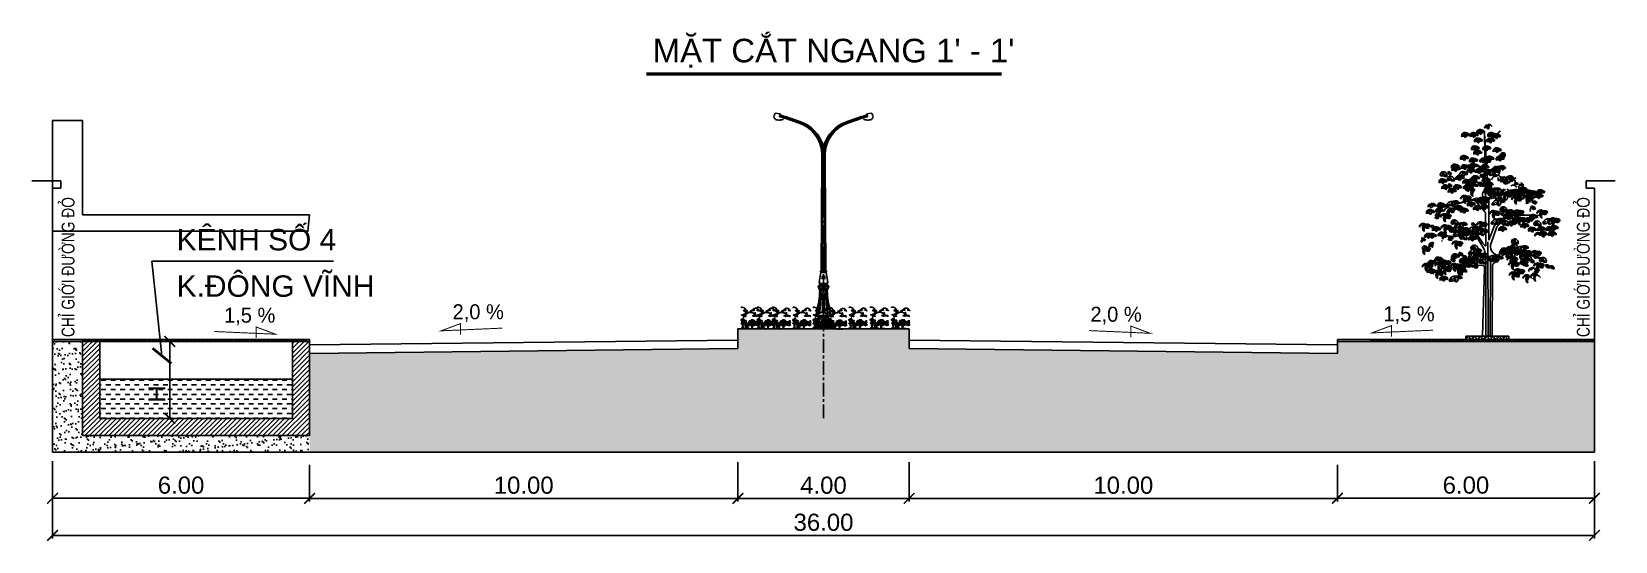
# Model space of a CAD drawing. Header units: metres. Extents: x 563124 to 573994, y 2062953 to 2068466.
# Drawn here: x 572256 to 572995, y 2065683 to 2065921 of the extents above; entities that cross this region are included whole.
import ezdxf

# ---------------------------------------------------------------- set-up
doc = ezdxf.new("R2010")
doc.units = ezdxf.units.M
for name, pattern in [('ACAD_ISO06W100', [36, 24, -3, 0, -3, 0, -3, 0, -3]), ('CENTER2', [1.125, 0.75, -0.125, 0.125, -0.125]), ('CENTERX2', [101.6, 63.5, -12.7, 12.7, -12.7]), ('DASHED2', [0.375, 0.25, -0.125])]:
    doc.linetypes.add(name, pattern=pattern)
doc.layers.get('0').update_dxf_attribs({"linetype": 'CONTINUOUS'})
doc.layers.get('DEFPOINTS').update_dxf_attribs({"linetype": 'CONTINUOUS'})
for name, color, linetype in [('00 - hatch GT', 8, 'CONTINUOUS'), ('A', 7, 'CONTINUOUS'), ('cg', 6, 'CONTINUOUS'), ('duong', 4, 'CONTINUOUS'), ('GCHU', 7, 'CONTINUOUS'), ('GHICHUGIAOTHONG', 7, 'CONTINUOUS'), ('HIEU', 7, 'CONTINUOUS'), ('LogDg', 7, 'CONTINUOUS'), ('MC2', 9, 'CONTINUOUS'), ('MCN', 7, 'CONTINUOUS'), ('moi', 7, 'CONTINUOUS'), ('Muong', 5, 'CONTINUOUS'), ('N', 140, 'CONTINUOUS')]:
    doc.layers.add(name, color=color, linetype=linetype)
doc.layers.add('Kichthuoc', color=86, linetype='CONTINUOUS', lineweight=25)
doc.styles.add('CHUIN', font='VHARIAL.ttf')
doc.styles.add('KTEN', font='VHAVAN.ttf')
doc.styles.add('TIEUDE', font='VHARIAL.ttf', dxfattribs={"width": 0.8})
doc.dimstyles.new('40', dxfattribs={"dimtxt": 10, "dimasz": 5, "dimexe": 3, "dimexo": 3, "dimgap": 4, "dimtad": 1, "dimdec": 0, "dimlfac": 40, "dimzin": 0, "dimdsep": 46, "dimtxsty": 'CHUIN', "dimblk": 'ARCHTICK', "dimcen": 0.09, "dimclrd": 11, "dimclre": 11, "dimclrt": 11, "dimadec": 0, "dimazin": 0, "dimtfac": 1, "dimtdec": 0, "dimtofl": 0, "dimtmove": 0, "dimatfit": 3, "dimldrblk": 'ARCHTICK', "dimfxl": 1, "dimtolj": 1, "dimtzin": 0, "dimlwd": -1, "dimlwe": -1, "dimarcsym": 0})
doc.dimstyles.new('50', dxfattribs={"dimtxt": 8, "dimasz": 5, "dimexe": 1.5, "dimexo": 1.5, "dimgap": 2, "dimtad": 1, "dimlfac": 0.05, "dimzin": 0, "dimdsep": 46, "dimtxsty": 'CHUIN', "dimblk": 'ARCHTICK', "dimcen": 0.09, "dimclrd": 11, "dimclre": 11, "dimclrt": 11, "dimadec": 0, "dimazin": 0, "dimtfac": 1, "dimtofl": 0, "dimtmove": 0, "dimatfit": 3, "dimldrblk": 'ARCHTICK', "dimfxl": 1, "dimtolj": 1, "dimtzin": 0, "dimlwd": -1, "dimlwe": -1, "dimarcsym": 0})
pattern_1 = [(37.5, (4514.3622, 511.521), (-0.1600031296, 4.894132373), [0, -3.8608, 0, -4.318, 0, -4.1275]), (7.5, (4514.362, 511.521), (4.495232831, 7.168251006), [0, -2.0828, 0, -3.4798, 0, -1.3335]), (327.5, (4511.238, 511.521), (7.909923702, 0.014371847), [0, -1.27, 0, -4.572, 0, -5.969]), (317.5, (4511.238, 511.521), (7.635564525, 2.229293233), [0, -0.635, 0, -2.9972, 0, -3.429])]

msp = doc.modelspace()

# ---------------------------------------------------------------- texts
at = {"layer": 'GCHU', "color": 7, "linetype": 'DASHED2', "lineweight": -3, "style": 'TIEUDE'}
msp.add_text("mÆt c¾t ngang 1' - 1'", height=11, dxfattribs=at).set_placement((572545.899, 2065906.25))
at = {"layer": 'MC2', "linetype": 'Continuous', "lineweight": -3, "style": 'KTEN'}
for s, p in [('1,5 %%%', (572345.722, 2065784.713)), ('2,0 %', (572452.445, 2065786.295)), ('2,0 %', (572750.305, 2065785.143)), ('1,5 %%%', (572887.089, 2065785.331))]:
    msp.add_text(s, height=7, dxfattribs=at).set_placement(p)
at = {"layer": 'MC2', "color": 11, "linetype": 'Continuous', "insert": (572323.607, 2065818.304, 0), "char_height": 10, "attachment_point": 7, "style": 'CHUIN'}
msp.add_mtext('kªnh sè 4', dxfattribs=at)
at = {"layer": 'MC2', "color": 11, "linetype": 'Continuous', "lineweight": -3, "insert": (572323.607, 2065796.651, 0), "char_height": 10, "attachment_point": 7, "style": 'CHUIN'}
msp.add_mtext('K.§«ng vÜnh', dxfattribs=at)
at = {"layer": 'moi', "color": 2, "linetype": 'Continuous', "lineweight": -3, "style": 'KTEN', "width": 0.8}
for p in [(572275.891, 2065777.986), (572983.448, 2065777.986)]:
    msp.add_text('ChØ giíi ®\xadêng ®á', height=6, rotation=90, dxfattribs=at).set_placement(p)

# ---------------------------------------------------------------- blocks, each defined once
blk = doc.blocks.new('_ArchTick')
at = {"color": 0, "linetype": 'ByBlock', "const_width": 0.15}
blk.add_lwpolyline([(-0.5, -0.5), (0.5, 0.5)], dxfattribs=at)
blk = doc.blocks.new('*D49')
at = {"layer": 'DEFPOINTS', "color": 0, "linetype": 'Continuous'}
for p in [(572320.36, 2065775.97), (572321.08, 2065775.97, 0), (572321.08, 2065739.97, 0)]:
    blk.add_point(p, dxfattribs=at)
at = {"layer": 'Kichthuoc', "color": 11, "linetype": 'Continuous'}
for p, q in [((572319.58, 2065775.97), (572318.86, 2065775.97)), ((572320.36, 2065739.97), (572320.36, 2065775.97)), ((572319.58, 2065739.97), (572318.86, 2065739.97))]:
    blk.add_line(p, q, dxfattribs=at)
at = {"layer": 'Kichthuoc', "color": 11, "linetype": 'Continuous', "xscale": 5, "yscale": 5, "zscale": 5}
for p, rotation in [((572320.36, 2065775.97), 90), ((572320.36, 2065739.97), 270)]:
    blk.add_blockref('_ArchTick', p, dxfattribs=dict(at, rotation=rotation))
at = {"layer": 'Kichthuoc', "color": 11, "linetype": 'Continuous', "insert": (572314.36, 2065751.44), "char_height": 8, "attachment_point": 5, "rotation": 90, "style": 'CHUIN'}
blk.add_mtext('\\A1;H', dxfattribs=at)
blk = doc.blocks.new('cd')
at = {"layer": 'duong'}
h = blk.add_hatch(color=8, dxfattribs=at)
edge = h.paths.add_edge_path()
edge.add_line((5.6, 27.8), (5.71, 27.43))
edge.add_line((5.71, 27.43), (5.1, 27.27))
edge.add_line((5.1, 27.27), (5.06, 27.54))
edge.add_ellipse((5.08, 27.54), major_axis=(0.0164, 0.0164), ratio=1, start_angle=60, end_angle=144.1284, ccw=False)
edge.add_line((5.08, 27.57), (5.6, 27.8))
at = {"layer": 'cg', "color": 8, "linetype": 'ByBlock'}
for p, q in [((-1.12, 0.55), (-1.12, 0.51)), ((-1.12, 0.51), (-1.12, 0.45)), ((-1.09, 0.55), (-1.09, 0.51)), ((-1.09, 0.51), (-1.09, 0.45)), ((-1.04, 0.55), (-1.04, 0.51)), ((-1.04, 0.51), (-1.04, 0.45)), ((-1.02, 0.55), (-1.02, 0.51)), ((-1.02, 0.51), (-1.02, 0.45)), ((1.03, 0.55), (1.03, 0.51)), ((1.03, 0.51), (1.03, 0.45)), ((1.05, 0.55), (1.05, 0.51)), ((1.05, 0.51), (1.05, 0.45)), ((1.1, 0.55), (1.1, 0.51)), ((1.1, 0.51), (1.1, 0.45)), ((1.13, 0.55), (1.13, 0.51)), ((1.13, 0.51), (1.13, 0.45))]:
    blk.add_line(p, q, dxfattribs=at)
at = {"layer": 'duong', "color": 8}
for p, q in [((3.06, 26.82), (5.07, 27.49)), ((3.08, 26.76), (5.08, 27.45)), ((3.11, 26.64), (5.12, 27.34)), ((3.17, 26.59), (5.14, 27.28)), ((5.1, 27.27), (5.71, 27.43)), ((5.1, 27.27), (5.12, 27.22)), ((5.6, 27.8), (6.26, 27.88)), ((5.6, 27.8), (5.71, 27.43)), ((6.4, 27.56), (6.32, 27.86)), ((-0.18, 21.86), (-0.31, 7.43)), ((-0.1, 21.85), (-0.15, 7.43)), ((0.1, 21.86), (0.16, 7.43)), ((0.21, 21.85), (0.31, 7.43)), ((-0.35, 7.24), (-0.55, 5.99)), ((0, 7.43), (-0.35, 7.43)), ((0, 7.33), (-0.35, 7.33)), ((0, 7.33), (-0.35, 7.33)), ((-0.35, 7.24), (-0.35, 7.33)), ((0, 7.24), (-0.35, 7.24)), ((-0.31, 7.46), (-0.34, 7.43)), ((0, 7.43), (0.35, 7.43)), ((0, 7.33), (0.35, 7.33)), ((0, 7.24), (0.35, 7.24)), ((0.31, 7.47), (0.35, 7.43)), ((0.35, 7.24), (0.35, 7.33)), ((0.35, 7.24), (0.55, 5.99)), ((0, 5.45), (-0.68, 5.45)), ((-0.59, 5.27), (-0.6, 5.26)), ((-0.6, 5.26), (-0.59, 5.24)), ((-0.59, 5.23), (-0.6, 5.24)), ((-0.6, 5.24), (-0.59, 5.21)), ((0, 5.54), (-0.59, 5.54)), ((-0.58, 5.3), (-0.59, 5.29)), ((-0.59, 5.29), (-0.59, 5.29)), ((-0.59, 5.29), (-0.59, 5.28)), ((-0.59, 5.28), (-0.58, 5.27)), ((-0.59, 5.27), (-0.58, 5.24)), ((-0.59, 5.24), (-0.59, 5.23)), ((-0.59, 5.23), (-0.58, 5.22)), ((-0.59, 5.21), (-0.59, 5.18)), ((-0.59, 5.18), (-0.59, 5.16)), ((-0.58, 5.33), (-0.58, 5.34)), ((-0.58, 5.34), (-0.57, 5.34)), ((-0.58, 5.31), (-0.58, 5.33)), ((-0.57, 5.3), (-0.58, 5.31)), ((-0.57, 5.3), (-0.58, 5.3)), ((-0.58, 5.27), (-0.58, 5.27)), ((-0.58, 5.27), (-0.58, 5.26)), ((-0.58, 5.26), (-0.57, 5.26)), ((-0.58, 5.24), (-0.57, 5.23)), ((-0.58, 5.22), (-0.58, 5.2)), ((-0.58, 5.2), (-0.57, 5.18)), ((-0.57, 5.34), (-0.57, 5.35)), ((-0.57, 5.35), (-0.56, 5.35)), ((-0.57, 5.29), (-0.57, 5.3)), ((-0.56, 5.28), (-0.57, 5.29)), ((-0.57, 5.26), (-0.56, 5.25)), ((-0.57, 5.23), (-0.57, 5.23)), ((-0.55, 5.35), (-0.56, 5.35)), ((-0.56, 5.27), (-0.56, 5.28)), ((-0.56, 5.27), (-0.55, 5.28)), ((-0.56, 5.27), (-0.56, 5.28)), ((-0.56, 5.27), (-0.55, 5.28)), ((0, 5.59), (-0.55, 5.59)), ((-0.54, 5.34), (-0.55, 5.35)), ((-0.55, 5.3), (-0.54, 5.31)), ((-0.55, 5.29), (-0.54, 5.3)), ((-0.55, 5.29), (-0.54, 5.3)), ((-0.55, 5.28), (-0.55, 5.29)), ((-0.54, 5.26), (-0.55, 5.25)), ((-0.54, 5.23), (-0.55, 5.23)), ((-0.54, 5.33), (-0.54, 5.34)), ((-0.54, 5.34), (-0.54, 5.34)), ((-0.54, 5.31), (-0.54, 5.33)), ((-0.54, 5.3), (-0.53, 5.3)), ((-0.54, 5.3), (-0.53, 5.3)), ((-0.54, 5.27), (-0.54, 5.26)), ((-0.53, 5.27), (-0.54, 5.27)), ((-0.54, 5.26), (-0.54, 5.26)), ((-0.53, 5.24), (-0.54, 5.23)), ((-0.53, 5.23), (-0.54, 5.22)), ((-0.54, 5.22), (-0.54, 5.2)), ((-0.54, 5.2), (-0.54, 5.18)), ((-0.53, 5.16), (-0.54, 5.14)), ((-0.53, 5.3), (-0.53, 5.29)), ((-0.53, 5.3), (-0.53, 5.29)), ((-0.53, 5.29), (-0.53, 5.28)), ((-0.53, 5.29), (-0.53, 5.29)), ((-0.53, 5.29), (-0.53, 5.29)), ((-0.53, 5.28), (-0.53, 5.27)), ((-0.52, 5.24), (-0.53, 5.23)), ((-0.52, 5.21), (-0.53, 5.18)), ((-0.53, 5.18), (-0.53, 5.16)), ((-0.51, 5.24), (-0.52, 5.21)), ((-0.52, 5.23), (-0.51, 5.24)), ((-0.51, 5.2), (-0.52, 5.17)), ((-0.52, 5.2), (-0.51, 5.2)), ((-0.52, 5.17), (-0.52, 5.15)), ((-0.52, 5.15), (-0.51, 5.12)), ((-0.51, 5.12), (-0.51, 5.11)), ((-0.51, 5.11), (-0.51, 5.09)), ((-0.5, 5.1), (-0.51, 5.08)), ((-0.51, 5.08), (-0.51, 5.07)), ((-0.5, 5.14), (-0.49, 5.11)), ((-0.48, 5.11), (-0.5, 5.14)), ((-0.49, 5.11), (-0.5, 5.1)), ((-0.49, 5.65), (-0.49, 5.69)), ((0, 5.69), (-0.49, 5.69)), ((0, 5.65), (-0.49, 5.65)), ((-0.49, 5.06), (-0.48, 5.09)), ((-0.49, 4.93), (-0.49, 5)), ((0, 5), (-0.49, 5)), ((0, 4.93), (-0.49, 4.93)), ((0, 4.83), (-0.49, 4.83)), ((-0.48, 5.11), (-0.48, 5.12)), ((-0.48, 5.11), (-0.48, 5.12)), ((-0.48, 5.1), (-0.48, 5.11)), ((-0.48, 5.09), (-0.48, 5.11)), ((-0.48, 5.1), (-0.48, 5.11)), ((-0.48, 5.09), (-0.48, 5.1)), ((-0.48, 5.09), (-0.48, 5.1)), ((-0.47, 5.09), (-0.48, 5.09)), ((-0.47, 5.09), (-0.48, 5.09)), ((-0.48, 5.08), (-0.48, 5.07)), ((-0.47, 5.08), (-0.48, 5.08)), ((-0.48, 5.08), (-0.48, 5.07)), ((-0.47, 5.08), (-0.48, 5.08)), ((-0.48, 5.07), (-0.48, 5.06)), ((-0.48, 5.07), (-0.48, 5.07)), ((-0.48, 5.07), (-0.48, 5.07)), ((-0.48, 5.07), (-0.48, 5.06)), ((-0.48, 5.07), (-0.48, 5.07)), ((-0.48, 5.07), (-0.48, 5.07)), ((-0.48, 5.06), (-0.48, 5.05)), ((-0.48, 5.06), (-0.48, 5.06)), ((-0.48, 5.06), (-0.48, 5.05)), ((-0.48, 5.06), (-0.48, 5.06)), ((-0.48, 5.05), (-0.48, 5.05)), ((-0.48, 5.05), (-0.48, 5.05)), ((-0.48, 5.05), (-0.48, 5.05)), ((-0.48, 5.05), (-0.48, 5.05)), ((-0.47, 5.13), (-0.47, 5.12)), ((-0.47, 5.12), (-0.47, 5.13)), ((-0.47, 5.13), (-0.47, 5.12)), ((-0.47, 5.12), (-0.47, 5.13)), ((-0.47, 5.12), (-0.47, 5.11)), ((-0.47, 5.12), (-0.47, 5.12)), ((-0.46, 5.11), (-0.47, 5.12)), ((-0.47, 5.12), (-0.47, 5.11)), ((-0.47, 5.12), (-0.47, 5.12)), ((-0.46, 5.11), (-0.47, 5.12)), ((-0.47, 5.11), (-0.47, 5.1)), ((-0.47, 5.11), (-0.47, 5.1)), ((-0.47, 5.1), (-0.47, 5.09)), ((-0.47, 5.1), (-0.47, 5.09)), ((-0.47, 5.09), (-0.47, 5.08)), ((-0.47, 5.09), (-0.47, 5.09)), ((-0.47, 5.09), (-0.47, 5.08)), ((-0.47, 5.09), (-0.47, 5.09)), ((-0.46, 5.05), (-0.47, 5.04)), ((-0.46, 5.05), (-0.47, 5.04)), ((-0.47, 5.04), (-0.47, 5.04)), ((-0.46, 5.1), (-0.46, 5.11)), ((-0.46, 5.1), (-0.46, 5.11)), ((-0.46, 5.09), (-0.46, 5.1)), ((-0.46, 5.09), (-0.46, 5.1)), ((-0.46, 5.08), (-0.46, 5.09)), ((-0.46, 5.08), (-0.46, 5.09)), ((-0.46, 5.07), (-0.46, 5.08)), ((-0.46, 5.07), (-0.46, 5.08)), ((-0.46, 5.07), (-0.46, 5.06)), ((-0.45, 5.07), (-0.46, 5.07)), ((-0.46, 5.07), (-0.46, 5.06)), ((-0.45, 5.07), (-0.46, 5.07)), ((-0.46, 5.06), (-0.46, 5.05)), ((-0.46, 5.06), (-0.46, 5.05)), ((-0.46, 5.04), (-0.45, 5.05)), ((-0.46, 5.04), (-0.46, 5.04)), ((-0.46, 5.03), (-0.46, 5.04)), ((-0.46, 5.03), (-0.46, 5.03)), ((-0.46, 5.02), (-0.46, 5.03)), ((-0.46, 5.02), (-0.46, 5.02)), ((-0.46, 5.02), (-0.46, 5.02)), ((-0.45, 5.01), (-0.46, 5.02)), ((-0.45, 5.07), (-0.45, 5.07)), ((-0.45, 5.07), (-0.45, 5.07)), ((-0.45, 5.05), (-0.45, 5.07)), ((-0.45, 5.07), (-0.45, 5.07)), ((-0.45, 5.07), (-0.45, 5.07)), ((-0.45, 5.05), (-0.45, 5.07)), ((-0.45, 5.05), (-0.45, 5.05)), ((-0.45, 5.05), (-0.45, 5.05)), ((0, 5.79), (-0.4, 5.79)), ((-0.4, 5.28), (-0.39, 5.29)), ((-0.4, 5.25), (-0.4, 5.28)), ((-0.38, 5.22), (-0.4, 5.25)), ((-0.4, 5.24), (-0.39, 5.22)), ((-0.4, 5.24), (-0.4, 5.24)), ((-0.4, 5.22), (-0.4, 5.24)), ((-0.39, 5.2), (-0.4, 5.22)), ((-0.4, 5.2), (-0.39, 5.18)), ((-0.4, 5.18), (-0.4, 5.2)), ((-0.38, 5.15), (-0.4, 5.18)), ((-0.4, 5.15), (-0.38, 5.14)), ((-0.4, 5.13), (-0.4, 5.15)), ((-0.38, 5.1), (-0.4, 5.13)), ((-0.4, 5.11), (-0.39, 5.11)), ((-0.4, 5.09), (-0.4, 5.11)), ((-0.39, 5.07), (-0.4, 5.09)), ((-0.4, 5), (-0.38, 5.04)), ((-0.39, 5.29), (-0.38, 5.28)), ((-0.39, 5.22), (-0.38, 5.22)), ((-0.38, 5.17), (-0.39, 5.2)), ((-0.39, 5.18), (-0.38, 5.17)), ((-0.39, 5.11), (-0.39, 5.09)), ((-0.39, 5.09), (-0.38, 5.08)), ((-0.38, 5.06), (-0.39, 5.07)), ((-0.38, 5.12), (-0.38, 5.15)), ((-0.38, 5.14), (-0.38, 5.13)), ((-0.38, 5.13), (-0.38, 5.12)), ((-0.38, 5.08), (-0.38, 5.1)), ((-0.38, 5.08), (-0.38, 5.08)), ((-0.38, 5.05), (-0.38, 5.06)), ((-0.38, 5.04), (-0.38, 5.05)), ((-0.15, 5.22), (-0.13, 5.26)), ((-0.14, 5.22), (-0.15, 5.22)), ((-0.15, 5.17), (-0.13, 5.2)), ((-0.14, 5.18), (-0.15, 5.17)), ((-0.15, 5.12), (-0.14, 5.15)), ((-0.14, 5.14), (-0.15, 5.13)), ((-0.15, 5.11), (-0.13, 5.13)), ((-0.15, 5.13), (-0.15, 5.12)), ((-0.15, 5.08), (-0.15, 5.11)), ((-0.14, 5.09), (-0.15, 5.08)), ((-0.15, 5.08), (-0.15, 5.08)), ((-0.13, 5.29), (-0.14, 5.29)), ((-0.14, 5.29), (-0.14, 5.28)), ((-0.13, 5.25), (-0.14, 5.22)), ((-0.13, 5.2), (-0.14, 5.18)), ((-0.14, 5.15), (-0.12, 5.18)), ((-0.13, 5.15), (-0.14, 5.14)), ((-0.13, 5.11), (-0.14, 5.09)), ((-0.14, 5.06), (-0.13, 5.07)), ((-0.14, 5.05), (-0.14, 5.06)), ((-0.14, 5.04), (-0.14, 5.05)), ((-0.12, 5.01), (-0.14, 5.04)), ((-0.13, 5.26), (-0.13, 5.29)), ((-0.13, 5.24), (-0.13, 5.25)), ((-0.12, 5.22), (-0.13, 5.24)), ((-0.13, 5.2), (-0.12, 5.22)), ((-0.12, 5.18), (-0.13, 5.2)), ((-0.13, 5.13), (-0.13, 5.15)), ((-0.12, 5.11), (-0.13, 5.11)), ((-0.13, 5.07), (-0.12, 5.1)), ((-0.12, 5.1), (-0.12, 5.11)), ((0.03, 5), (-0.12, 5)), ((-0.08, 5.07), (-0.07, 5.08)), ((-0.07, 5.06), (-0.08, 5.07)), ((-0.08, 5.07), (-0.08, 5.07)), ((-0.07, 5.1), (-0.06, 5.12)), ((-0.07, 5.09), (-0.07, 5.1)), ((-0.07, 5.08), (-0.07, 5.09)), ((-0.07, 5.08), (-0.07, 5.07)), ((-0.07, 5.07), (-0.07, 5.08)), ((-0.07, 5.07), (-0.07, 5.06)), ((-0.07, 5.05), (-0.07, 5.06)), ((-0.07, 5.06), (-0.06, 5.05)), ((-0.07, 5.04), (-0.07, 5.05)), ((-0.07, 5.03), (-0.07, 5.04)), ((-0.07, 5.04), (-0.07, 5.04)), ((-0.06, 5.03), (-0.07, 5.03)), ((-0.07, 5.02), (-0.07, 5.02)), ((-0.07, 5.02), (-0.06, 5.02)), ((-0.06, 5.12), (-0.06, 5.13)), ((-0.06, 5.13), (-0.06, 5.12)), ((-0.06, 5.12), (-0.06, 5.12)), ((-0.06, 5.12), (-0.05, 5.12)), ((-0.06, 5.05), (-0.06, 5.05)), ((-0.06, 5.05), (-0.06, 5.04)), ((-0.06, 5.02), (-0.06, 5.03)), ((-0.06, 5.03), (-0.06, 5.03)), ((-0.05, 5.12), (-0.05, 5.13)), ((-0.05, 5.12), (-0.05, 5.11)), ((-0.05, 5.1), (-0.05, 5.12)), ((-0.05, 5.11), (-0.05, 5.1)), ((-0.05, 5.1), (-0.05, 5.1)), ((-0.05, 5.1), (-0.05, 5.09)), ((-0.05, 5.09), (-0.05, 5.1)), ((-0.05, 5.1), (-0.05, 5.1)), ((-0.05, 5.09), (-0.05, 5.09)), ((-0.05, 5.09), (-0.05, 5.08)), ((-0.05, 5.08), (-0.05, 5.08)), ((-0.05, 5.08), (-0.05, 5.07)), ((-0.05, 5.07), (-0.05, 5.07)), ((-0.05, 5.07), (-0.05, 5.06)), ((-0.05, 5.06), (-0.05, 5.06)), ((-0.05, 5.06), (-0.05, 5.06)), ((-0.05, 5.06), (-0.05, 5.05)), ((-0.05, 5.05), (-0.05, 5.05)), ((-0.04, 5.12), (-0.03, 5.15)), ((-0.03, 5.15), (-0.04, 5.12)), ((-0.04, 5.09), (-0.04, 5.12)), ((-0.04, 5.12), (-0.02, 5.1)), ((-0.04, 5.06), (-0.04, 5.09)), ((-0.01, 5.2), (-0.02, 5.2)), ((-0.02, 5.2), (-0.01, 5.17)), ((-0.01, 5.13), (-0.02, 5.11)), ((-0.02, 5.11), (-0.01, 5.09)), ((-0.02, 5.1), (-0.01, 5.09)), ((-0.01, 5.09), (-0.02, 5.07)), ((0, 5.28), (-0.01, 5.27)), ((-0.01, 5.27), (-0.01, 5.25)), ((-0.01, 5.25), (0, 5.24)), ((-0.01, 5.24), (-0.01, 5.24)), ((-0.01, 5.24), (-0.01, 5.21)), ((-0.01, 5.21), (0, 5.19)), ((-0.01, 5.17), (-0.01, 5.15)), ((-0.01, 5.15), (-0.01, 5.13)), ((0, 5.79), (0.4, 5.79)), ((0, 5.79), (0.4, 5.79)), ((0, 5.69), (0.49, 5.69)), ((0, 5.65), (0.49, 5.65)), ((0, 5.59), (0.55, 5.59)), ((0, 5.54), (0.59, 5.54)), ((0, 5.45), (0.67, 5.45)), ((0.01, 5.3), (0, 5.3)), ((0, 5.3), (0, 5.29)), ((0, 5.29), (0, 5.28)), ((0, 5.28), (0.01, 5.27)), ((0, 5.27), (0, 5.25)), ((0, 5.25), (0.02, 5.24)), ((0, 5.24), (0.01, 5.22)), ((0, 5.19), (0, 5.17)), ((0, 5.17), (0.01, 5.14)), ((0, 5), (0.49, 5)), ((0, 4.93), (0.49, 4.93)), ((0, 4.83), (0.49, 4.83)), ((0.01, 5.33), (0.01, 5.34)), ((0.01, 5.34), (0.02, 5.34)), ((0.01, 5.31), (0.01, 5.33)), ((0.02, 5.3), (0.01, 5.31)), ((0.02, 5.3), (0.01, 5.3)), ((0.01, 5.3), (0.01, 5.3)), ((0.01, 5.27), (0.01, 5.27)), ((0.01, 5.27), (0.01, 5.26)), ((0.01, 5.26), (0.02, 5.26)), ((0.01, 5.22), (0.01, 5.2)), ((0.01, 5.2), (0.02, 5.19)), ((0.02, 5.34), (0.02, 5.35)), ((0.02, 5.35), (0.03, 5.35)), ((0.03, 5.29), (0.02, 5.3)), ((0.02, 5.26), (0.02, 5.25)), ((0.02, 5.24), (0.02, 5.23)), ((0.04, 5.35), (0.03, 5.35)), ((0.03, 5.29), (0.04, 5.3)), ((0.03, 5.27), (0.03, 5.29)), ((0.03, 5.27), (0.03, 5.29)), ((0.03, 5.27), (0.03, 5.29)), ((0.03, 5.27), (0.03, 5.29)), ((0.03, 5), (0.18, 5)), ((0.03, 5), (0.18, 5)), ((0.05, 5.34), (0.04, 5.35)), ((0.04, 5.3), (0.05, 5.31)), ((0.04, 5.3), (0.05, 5.3)), ((0.04, 5.3), (0.05, 5.3)), ((0.05, 5.26), (0.04, 5.25)), ((0.05, 5.24), (0.04, 5.23)), ((0.05, 5.34), (0.05, 5.34)), ((0.05, 5.33), (0.05, 5.34)), ((0.05, 5.31), (0.05, 5.33)), ((0.05, 5.3), (0.06, 5.3)), ((0.05, 5.3), (0.06, 5.3)), ((0.05, 5.27), (0.05, 5.26)), ((0.06, 5.27), (0.05, 5.27)), ((0.05, 5.26), (0.05, 5.26)), ((0.06, 5.25), (0.05, 5.24)), ((0.06, 5.24), (0.05, 5.22)), ((0.05, 5.22), (0.05, 5.2)), ((0.05, 5.2), (0.05, 5.19)), ((0.06, 5.17), (0.05, 5.14)), ((0.06, 5.3), (0.06, 5.29)), ((0.06, 5.3), (0.06, 5.3)), ((0.06, 5.3), (0.06, 5.29)), ((0.06, 5.3), (0.06, 5.3)), ((0.06, 5.29), (0.06, 5.28)), ((0.06, 5.28), (0.06, 5.27)), ((0.07, 5.25), (0.06, 5.24)), ((0.07, 5.21), (0.06, 5.19)), ((0.06, 5.19), (0.06, 5.17)), ((0.07, 5.24), (0.07, 5.21)), ((0.07, 5.24), (0.07, 5.24)), ((0.08, 5.2), (0.07, 5.17)), ((0.07, 5.2), (0.08, 5.2)), ((0.07, 5.17), (0.07, 5.15)), ((0.07, 5.15), (0.07, 5.13)), ((0.07, 5.13), (0.08, 5.11)), ((0.08, 5.11), (0.07, 5.09)), ((0.09, 5.1), (0.07, 5.09)), ((0.07, 5.09), (0.08, 5.07)), ((0.09, 5.15), (0.1, 5.12)), ((0.11, 5.12), (0.09, 5.15)), ((0.1, 5.12), (0.09, 5.1)), ((0.1, 5.09), (0.11, 5.12)), ((0.1, 5.06), (0.1, 5.09)), ((0.11, 5.12), (0.11, 5.13)), ((0.11, 5.12), (0.11, 5.13)), ((0.11, 5.1), (0.11, 5.12)), ((0.11, 5.1), (0.11, 5.12)), ((0.11, 5.1), (0.11, 5.1)), ((0.11, 5.09), (0.11, 5.1)), ((0.12, 5.1), (0.11, 5.09)), ((0.11, 5.1), (0.11, 5.1)), ((0.11, 5.09), (0.11, 5.1)), ((0.12, 5.1), (0.11, 5.09)), ((0.11, 5.09), (0.11, 5.08)), ((0.11, 5.09), (0.11, 5.09)), ((0.11, 5.09), (0.11, 5.08)), ((0.11, 5.09), (0.11, 5.09)), ((0.11, 5.08), (0.11, 5.07)), ((0.11, 5.08), (0.11, 5.08)), ((0.11, 5.08), (0.11, 5.07)), ((0.11, 5.08), (0.11, 5.08)), ((0.11, 5.07), (0.11, 5.06)), ((0.11, 5.07), (0.11, 5.07)), ((0.11, 5.07), (0.11, 5.06)), ((0.11, 5.07), (0.11, 5.07)), ((0.11, 5.06), (0.11, 5.05)), ((0.11, 5.06), (0.11, 5.06)), ((0.11, 5.06), (0.11, 5.06)), ((0.11, 5.06), (0.11, 5.05)), ((0.11, 5.06), (0.11, 5.06)), ((0.11, 5.06), (0.11, 5.06)), ((0.11, 5.05), (0.11, 5.05)), ((0.11, 5.05), (0.11, 5.05)), ((0.12, 5.13), (0.12, 5.12)), ((0.12, 5.12), (0.12, 5.13)), ((0.12, 5.13), (0.12, 5.12)), ((0.12, 5.12), (0.12, 5.13)), ((0.12, 5.12), (0.12, 5.11)), ((0.12, 5.12), (0.12, 5.12)), ((0.13, 5.12), (0.12, 5.12)), ((0.12, 5.12), (0.12, 5.11)), ((0.12, 5.12), (0.12, 5.12)), ((0.13, 5.12), (0.12, 5.12)), ((0.12, 5.11), (0.12, 5.1)), ((0.12, 5.11), (0.12, 5.1)), ((0.12, 5.1), (0.12, 5.1)), ((0.12, 5.1), (0.12, 5.1)), ((0.13, 5.06), (0.12, 5.05)), ((0.13, 5.06), (0.12, 5.05)), ((0.12, 5.05), (0.12, 5.04)), ((0.12, 5.05), (0.12, 5.05)), ((0.12, 5.05), (0.12, 5.05)), ((0.13, 5.1), (0.13, 5.12)), ((0.13, 5.1), (0.13, 5.12)), ((0.13, 5.09), (0.13, 5.1)), ((0.13, 5.09), (0.13, 5.1)), ((0.13, 5.08), (0.13, 5.09)), ((0.13, 5.08), (0.13, 5.09)), ((0.13, 5.07), (0.13, 5.08)), ((0.14, 5.08), (0.13, 5.07)), ((0.13, 5.07), (0.13, 5.08)), ((0.14, 5.08), (0.13, 5.07)), ((0.13, 5.07), (0.13, 5.06)), ((0.13, 5.07), (0.13, 5.06)), ((0.13, 5.05), (0.14, 5.06)), ((0.13, 5.05), (0.14, 5.06)), ((0.13, 5.04), (0.13, 5.05)), ((0.13, 5.04), (0.13, 5.04)), ((0.13, 5.03), (0.13, 5.04)), ((0.13, 5.03), (0.13, 5.03)), ((0.13, 5.03), (0.13, 5.03)), ((0.13, 5.02), (0.13, 5.03)), ((0.13, 5.02), (0.13, 5.02)), ((0.13, 5.02), (0.13, 5.02)), ((0.14, 5.07), (0.14, 5.08)), ((0.14, 5.07), (0.14, 5.08)), ((0.14, 5.07), (0.14, 5.07)), ((0.14, 5.06), (0.14, 5.07)), ((0.14, 5.07), (0.14, 5.07)), ((0.14, 5.06), (0.14, 5.07)), ((0.19, 5.29), (0.2, 5.29)), ((0.19, 5.26), (0.19, 5.29)), ((0.21, 5.22), (0.19, 5.26)), ((0.19, 5.25), (0.2, 5.22)), ((0.19, 5.24), (0.19, 5.25)), ((0.19, 5.22), (0.19, 5.24)), ((0.19, 5.2), (0.19, 5.22)), ((0.21, 5.17), (0.19, 5.2)), ((0.19, 5.2), (0.2, 5.18)), ((0.19, 5.18), (0.19, 5.2)), ((0.2, 5.15), (0.19, 5.18)), ((0.19, 5.15), (0.2, 5.14)), ((0.19, 5.13), (0.19, 5.15)), ((0.21, 5.11), (0.19, 5.13)), ((0.19, 5.11), (0.2, 5.09)), ((0.19, 5.11), (0.19, 5.11)), ((0.19, 5.1), (0.19, 5.11)), ((0.19, 5.07), (0.19, 5.1)), ((0.2, 5.06), (0.19, 5.07)), ((0.19, 5.01), (0.2, 5.04)), ((0.2, 5.29), (0.2, 5.28)), ((0.2, 5.22), (0.21, 5.22)), ((0.2, 5.18), (0.21, 5.17)), ((0.21, 5.12), (0.2, 5.15)), ((0.2, 5.14), (0.21, 5.13)), ((0.2, 5.09), (0.21, 5.08)), ((0.2, 5.05), (0.2, 5.06)), ((0.2, 5.04), (0.2, 5.05)), ((0.21, 5.13), (0.21, 5.12)), ((0.21, 5.08), (0.21, 5.11)), ((0.21, 5.08), (0.21, 5.08)), ((0.4, 5.3), (0.39, 5.28)), ((0.39, 5.22), (0.4, 5.26)), ((0.4, 5.25), (0.39, 5.23)), ((0.39, 5.23), (0.39, 5.22)), ((0.39, 5.18), (0.4, 5.2)), ((0.39, 5.15), (0.41, 5.19)), ((0.4, 5.18), (0.39, 5.18)), ((0.4, 5.16), (0.39, 5.14)), ((0.39, 5.12), (0.39, 5.15)), ((0.39, 5.14), (0.39, 5.13)), ((0.39, 5.11), (0.4, 5.13)), ((0.39, 5.13), (0.39, 5.12)), ((0.4, 5.11), (0.39, 5.09)), ((0.39, 5.09), (0.39, 5.11)), ((0.39, 5.09), (0.39, 5.08)), ((0.39, 5.08), (0.39, 5.09)), ((0.39, 5.07), (0.4, 5.08)), ((0.39, 5.05), (0.39, 5.07)), ((0.39, 5.04), (0.39, 5.05)), ((0.41, 5.01), (0.39, 5.04)), ((0.4, 5.29), (0.4, 5.3)), ((0.4, 5.26), (0.4, 5.29)), ((0.41, 5.23), (0.4, 5.25)), ((0.4, 5.25), (0.4, 5.25)), ((0.4, 5.2), (0.41, 5.23)), ((0.41, 5.2), (0.4, 5.18)), ((0.4, 5.13), (0.4, 5.16)), ((0.41, 5.12), (0.4, 5.11)), ((0.4, 5.08), (0.41, 5.1)), ((0.41, 5.19), (0.41, 5.2)), ((0.41, 5.1), (0.41, 5.12)), ((0.5, 5.01), (0.42, 5.01)), ((0.46, 5.1), (0.47, 5.11)), ((0.46, 5.09), (0.46, 5.1)), ((0.46, 5.08), (0.46, 5.09)), ((0.46, 5.07), (0.46, 5.08)), ((0.46, 5.08), (0.46, 5.08)), ((0.46, 5.08), (0.46, 5.08)), ((0.46, 5.08), (0.47, 5.07)), ((0.46, 5.06), (0.46, 5.07)), ((0.46, 5.05), (0.46, 5.06)), ((0.47, 5.04), (0.46, 5.05)), ((0.46, 5.05), (0.46, 5.05)), ((0.46, 5.02), (0.47, 5.02)), ((0.47, 5.12), (0.47, 5.13)), ((0.47, 5.13), (0.48, 5.13)), ((0.47, 5.11), (0.47, 5.12)), ((0.47, 5.07), (0.47, 5.05)), ((0.47, 5.05), (0.47, 5.05)), ((0.47, 5.05), (0.47, 5.04)), ((0.47, 5.03), (0.47, 5.04)), ((0.47, 5.04), (0.47, 5.04)), ((0.47, 5.02), (0.47, 5.03)), ((0.47, 5.03), (0.47, 5.03)), ((0.47, 5.03), (0.47, 5.03)), ((0.48, 5.13), (0.48, 5.13)), ((0.48, 5.13), (0.48, 5.12)), ((0.48, 5.12), (0.48, 5.11)), ((0.48, 5.11), (0.48, 5.11)), ((0.48, 5.11), (0.48, 5.1)), ((0.48, 5.1), (0.49, 5.11)), ((0.48, 5.1), (0.48, 5.09)), ((0.48, 5.09), (0.48, 5.1)), ((0.48, 5.09), (0.48, 5.09)), ((0.48, 5.09), (0.49, 5.09)), ((0.49, 5.65), (0.49, 5.69)), ((0.49, 5.12), (0.5, 5.15)), ((0.49, 5.12), (0.49, 5.13)), ((0.49, 5.11), (0.49, 5.12)), ((0.49, 5.09), (0.49, 5.12)), ((0.49, 5.09), (0.49, 5.08)), ((0.49, 5.07), (0.49, 5.09)), ((0.49, 5.08), (0.49, 5.08)), ((0.49, 5.08), (0.49, 5.07)), ((0.49, 5.07), (0.49, 5.07)), ((0.49, 5.07), (0.49, 5.06)), ((0.49, 5.06), (0.49, 5.06)), ((0.49, 5.06), (0.49, 5.06)), ((0.49, 5.06), (0.49, 5.05)), ((0.49, 4.93), (0.49, 5)), ((0.5, 5.15), (0.5, 5.12)), ((0.5, 5.12), (0.51, 5.1)), ((0.51, 5.1), (0.52, 5.09)), ((0.53, 5.24), (0.52, 5.24)), ((0.52, 5.24), (0.53, 5.21)), ((0.53, 5.21), (0.52, 5.21)), ((0.52, 5.21), (0.52, 5.17)), ((0.52, 5.17), (0.52, 5.15)), ((0.52, 5.15), (0.52, 5.13)), ((0.52, 5.13), (0.52, 5.11)), ((0.52, 5.11), (0.52, 5.1)), ((0.52, 5.09), (0.52, 5.07)), ((0.53, 5.28), (0.53, 5.27)), ((0.53, 5.28), (0.54, 5.25)), ((0.53, 5.27), (0.53, 5.25)), ((0.53, 5.25), (0.54, 5.24)), ((0.53, 5.21), (0.53, 5.19)), ((0.53, 5.19), (0.54, 5.17)), ((0.54, 5.33), (0.55, 5.34)), ((0.55, 5.32), (0.54, 5.33)), ((0.55, 5.3), (0.54, 5.31)), ((0.54, 5.31), (0.54, 5.3)), ((0.54, 5.3), (0.54, 5.29)), ((0.54, 5.29), (0.54, 5.29)), ((0.54, 5.29), (0.54, 5.28)), ((0.54, 5.28), (0.54, 5.27)), ((0.54, 5.27), (0.55, 5.27)), ((0.54, 5.25), (0.55, 5.24)), ((0.54, 5.24), (0.54, 5.23)), ((0.54, 5.23), (0.54, 5.21)), ((0.54, 5.21), (0.55, 5.19)), ((0.54, 5.17), (0.55, 5.15)), ((0.55, 5.34), (0.55, 5.35)), ((0.55, 5.35), (0.56, 5.35)), ((0.56, 5.3), (0.55, 5.32)), ((0.56, 5.3), (0.55, 5.3)), ((0.55, 5.27), (0.55, 5.26)), ((0.55, 5.26), (0.56, 5.26)), ((0.55, 5.24), (0.56, 5.23)), ((0.56, 5.35), (0.56, 5.36)), ((0.56, 5.29), (0.56, 5.3)), ((0.57, 5.27), (0.56, 5.29)), ((0.57, 5.27), (0.56, 5.29)), ((0.57, 5.35), (0.57, 5.36)), ((0.58, 5.35), (0.57, 5.35)), ((0.57, 5.29), (0.58, 5.3)), ((0.57, 5.27), (0.57, 5.29)), ((0.57, 5.27), (0.57, 5.29)), ((0.58, 5.26), (0.57, 5.26)), ((0.58, 5.24), (0.57, 5.23)), ((0.59, 5.34), (0.58, 5.35)), ((0.58, 5.3), (0.59, 5.32)), ((0.58, 5.3), (0.59, 5.31)), ((0.58, 5.3), (0.59, 5.31)), ((0.58, 5.3), (0.58, 5.3)), ((0.58, 5.3), (0.58, 5.3)), ((0.58, 5.27), (0.58, 5.26)), ((0.59, 5.27), (0.58, 5.27)), ((0.59, 5.25), (0.58, 5.24)), ((0.59, 5.21), (0.58, 5.19)), ((0.59, 5.33), (0.59, 5.34)), ((0.59, 5.32), (0.59, 5.33)), ((0.59, 5.31), (0.59, 5.3)), ((0.59, 5.31), (0.59, 5.3)), ((0.59, 5.3), (0.59, 5.29)), ((0.59, 5.3), (0.59, 5.29)), ((0.59, 5.29), (0.59, 5.28)), ((0.59, 5.29), (0.59, 5.29)), ((0.59, 5.28), (0.59, 5.27)), ((0.6, 5.25), (0.59, 5.24)), ((0.59, 5.24), (0.59, 5.23)), ((0.59, 5.23), (0.59, 5.21)), ((0.61, 5.24), (0.6, 5.21)), ((0.6, 5.24), (0.61, 5.24)), ((-1.52, -0.11), (-1.14, 0.28)), ((-1.41, 0), (1.41, 0)), ((-1.27, 0.14), (1.27, 0.14)), ((-1.17, 0.24), (1.18, 0.24)), ((-1.14, 0.39), (-1.14, 0.45)), ((0, 0.45), (-1.14, 0.45)), ((-1.14, 0.27), (-1.14, 0.39)), ((0, 0.39), (-1.14, 0.39)), ((-0.01, 0.27), (-1.14, 0.27)), ((-0.99, 0.45), (-0.99, 1.03)), ((-0.77, 0.45), (-0.77, 1.03)), ((0, 1.25), (-0.76, 1.25)), ((-0.61, 1.37), (-0.63, 1.37)), ((-0.61, 1.65), (-0.61, 1.57)), ((0, 1.65), (-0.61, 1.65)), ((0, 1.57), (-0.61, 1.57)), ((-0.61, 1.37), (-0.61, 1.45)), ((0, 1.45), (-0.61, 1.45)), ((0, 1.37), (-0.61, 1.37)), ((-0.52, 0.45), (-0.52, 1.03)), ((-0.19, 0.45), (-0.19, 1.03)), ((-0.01, 0.27), (1.14, 0.27)), ((0, 1.65), (0.61, 1.65)), ((0, 1.57), (0.61, 1.57)), ((0, 1.45), (0.61, 1.45)), ((0, 1.37), (0.61, 1.37)), ((0, 1.25), (0.77, 1.25)), ((0, 0.45), (1.14, 0.45)), ((0, 0.39), (1.14, 0.39)), ((0.19, 0.45), (0.19, 1.03)), ((0.52, 0.45), (0.52, 1.03)), ((0.61, 1.65), (0.61, 1.57)), ((0.61, 1.37), (0.61, 1.45)), ((0.61, 1.37), (0.63, 1.37)), ((0.77, 0.45), (0.77, 1.03)), ((1, 0.45), (1, 1.03)), ((1.14, 0.39), (1.14, 0.45)), ((1.14, 0.27), (1.14, 0.39)), ((1.14, 0.27), (1.53, -0.12))]:
    blk.add_line(p, q, dxfattribs=at)
at = {"layer": 'duong', "color": 8, "linetype": 'CENTER2', "ltscale": 10}
for p, q in [((3.11, 26.7), (5.11, 27.39)), ((0, 21.86), (0, 7.43))]:
    blk.add_line(p, q, dxfattribs=at)
at = {"layer": 'duong', "color": 8}
for centre, major_axis, start_param, end_param in [((4.64, 22.26), (4.83, 0), 1.901541, 2.854535), ((4.69, 22.24), (4.8, 0), 1.913938, 2.914302), ((5.97, 27.44), (0.302, 0.302), 4.267116, 5.24423), ((4.64, 22.37), (4.53, 0), 1.912933, 2.909955), ((4.59, 22.46), (4.38, 0.01), 1.900804, 2.921915), ((5.95, 22.09), (-4.34, 4.34), 0.533676, 0.822214), ((7.03, 22.03), (-5.04, 5.04), 0.604557, 0.810719), ((6.14, 22.15), (4.28, 4.28), 2.145736, 2.404197), ((6.42, 22.18), (4.4, 4.4), 2.158953, 2.409561), ((-0.35, 7.38), (0.0353, 0.0353), 0.785398, 3.926991), ((0.35, 7.38), (0.0353, 0.0353), 3.926991, 7.068583), ((-9.71, 4.96), (-6.52, 6.52), 3.630338, 3.912106), ((-0.65, 5.44), (-0.0191, 0.0191), 0.086453, 1.019745), ((0.39, 5.64), (-0.769, 0.769), 0.972833, 1.411284), ((0.21, 4.79), (-0.782, 0.782), -0.100126, 0.13671), ((-0.33, 6), (0.156, 0.156), 2.403949, 3.612381), ((-0.49, 4.88), (-0.0353, 0.0353), -0.785398, 2.356194), ((-0.49, 5.79), (0.0687, 0.0687), 3.967542, 5.533985), ((-0.34, 4.58), (-0.0605, 0.0605), 3.926991, 7.215574), ((-0.43, 5.08), (0.0583, 0.0583), 4.241601, 5.450033), ((-0.09, 5.08), (0.0583, 0.0583), 2.403949, 3.612381), ((-20.8, 3.82), (14.64, 14.64), 5.415825, 5.533023), ((-20.8, 3.82), (14.64, 14.64), 5.415825, 5.533023), ((0, 4.55), (0.0777, 0.0777), 5.427687, 8.709479), ((0, 4.55), (0.0777, 0.0777), 5.427687, 8.709479), ((20.8, 3.82), (-14.64, 14.64), 0.750162, 0.86736), ((20.8, 3.82), (-14.64, 14.64), 0.750162, 0.86736), ((0.15, 5.08), (-0.0583, 0.0583), 2.670805, 3.879236), ((0.34, 4.58), (0.0605, 0.0605), 5.350797, 8.63938), ((0.44, 5.09), (-0.0583, 0.0583), 0.833153, 2.041584), ((0.33, 6), (-0.156, 0.156), 2.670805, 3.879236), ((0.5, 5.79), (-0.0687, 0.0687), 0.7492, 2.315643), ((-0.2, 4.84), (0.75, 0.75), 6.121614, 6.363481), ((-0.35, 5.6), (-0.731, 0.731), 3.306662, 3.765064), ((0.49, 4.88), (0.0353, 0.0353), 3.926991, 7.068583), ((9.71, 4.96), (-6.52, 6.52), 0.800283, 1.082051), ((0.65, 5.44), (0.0191, 0.0191), 5.263441, 6.196732), ((-0.6, 2.1), (0.0957, 0.0957), 2.356194, 5.637327), ((0, 2.13), (0.118, 0.118), 2.193576, 5.660405), ((0, 2.13), (0.118, 0.118), 2.193576, 5.660405), ((0.6, 2.1), (-0.0957, 0.0957), 0.645859, 3.926991), ((-0.7, 0.96), (-0.212, 0.212), -0.579266, 0.550707), ((-0.55, 1.03), (0.16, 0.16), 0.908256, 2.351535), ((-0.56, 1.15), (0.162, 0.162), 1.101602, 1.899896), ((-0.61, 1.51), (-0.0414, 0.0414), -0.785398, 2.356194), ((-0.3, 1.04), (0.157, 0.157), 1.032265, 2.393134), ((0.12, 1.02), (-0.218, 0.218), -0.053102, 0.767476), ((-0.12, 1.02), (0.218, 0.218), 5.515709, 6.336287), ((0.3, 1.04), (0.157, 0.157), 5.460847, 6.821716), ((0.55, 1.03), (-0.16, 0.16), 3.93165, 5.374929), ((0.61, 1.51), (0.0414, 0.0414), 3.926991, 7.068583), ((0.56, 1.15), (-0.162, 0.162), 4.383289, 5.181584), ((0.7, 0.96), (0.212, 0.212), 5.732479, 6.862451)]:
    blk.add_ellipse(centre, major_axis=major_axis, ratio=1, start_param=start_param, end_param=end_param, dxfattribs=at)
at = {"layer": 'duong', "color": 8, "linetype": 'CENTER2', "ltscale": 10}
for centre, major_axis, start_param, end_param in [((4.68, 22.28), (4.69, 0.01), 1.908712, 2.889474), ((6.14, 22.15), (-4.34, 4.34), 0.574939, 0.833401)]:
    blk.add_ellipse(centre, major_axis=major_axis, ratio=1, start_param=start_param, end_param=end_param, dxfattribs=at)
at = {"layer": 'duong', "color": 8}
for points in [[(5.18, 27.15), (5.21, 27.11), (5.24, 27.07), (5.28, 27.06)], [(-0.57, 5.14), (-0.57, 5.18), (-0.56, 5.22), (-0.56, 5.27)]]:
    blk.add_open_spline(points, degree=3, dxfattribs=at)
for points, knots in [([(5.28, 27.06), (5.36, 27.04), (5.63, 26.97), (5.91, 27.01), (6.11, 27.04)], [0, 0, 0, 0, 0.762655, 2.685196, 2.685196, 2.685196, 2.685196]), ([(6.42, 27.48), (6.42, 27.46), (6.43, 27.41), (6.4, 27.36), (6.38, 27.33)], [0, 0, 0, 0, 0.1849913, 0.5028325, 0.5028325, 0.5028325, 0.5028325]), ([(0.41, 6.71), (0.42, 6.7), (0.43, 6.69), (0.44, 6.68), (0.44, 6.66), (0.45, 6.66)], [0, 0, 0, 0, 0.034627, 0.162333, 0.1709864, 0.1709864, 0.1709864, 0.1709864]), ([(-0.42, 4.58), (-0.44, 4.25), (-0.47, 3.52), (-0.66, 2.71), (-0.72, 2.21), (-0.74, 2.1)], [0, 0, 0, 0, 3.137402, 6.976531, 8.017852, 8.017852, 8.017852, 8.017852]), ([(-0.42, 5.04), (-0.42, 5.04), (-0.41, 5.01), (-0.47, 4.99), (-0.51, 5.04), (-0.54, 5.13), (-0.55, 5.21), (-0.56, 5.27)], [0, 0, 0, 0, 0.066336, 0.268274, 0.364926, 0.652442, 1.164727, 1.164727, 1.164727, 1.164727]), ([(-0.25, 4.58), (-0.27, 4.22), (-0.3, 3.52), (-0.45, 2.7), (-0.46, 2.23), (-0.47, 2.1)], [0, 0, 0, 0, 3.398433, 6.767669, 7.979918, 7.979918, 7.979918, 7.979918]), ([(-0.42, 5.04), (-0.42, 5.05), (-0.42, 5.05), (-0.44, 5.05), (-0.43, 5.04), (-0.43, 5.02), (-0.44, 5.01), (-0.45, 5.01), (-0.45, 5.01)], [0, 0, 0, 0, 0.0354914, 0.0558076, 0.1048728, 0.1337233, 0.1984418, 0.2194137, 0.2194137, 0.2194137, 0.2194137]), ([(-0.38, 5.27), (-0.36, 5.23), (-0.34, 5.16), (-0.35, 5.09), (-0.35, 5.06)], [0, 0, 0, 0, 0.4649858, 0.6977355, 0.6977355, 0.6977355, 0.6977355]), ([(-0.14, 5.28), (-0.16, 5.23), (-0.19, 5.16), (-0.18, 5.08), (-0.17, 5.06)], [0, 0, 0, 0, 0.5189363, 0.7199555, 0.7199555, 0.7199555, 0.7199555]), ([(-0.11, 5.05), (-0.11, 5.04), (-0.12, 5.01), (-0.06, 5), (-0.01, 5.04), (0.02, 5.13), (0.03, 5.22), (0.03, 5.27)], [0, 0, 0, 0, 0.066336, 0.268274, 0.364926, 0.652442, 1.164727, 1.164727, 1.164727, 1.164727]), ([(-0.11, 5.05), (-0.11, 5.05), (-0.1, 5.06), (-0.09, 5.05), (-0.1, 5.04), (-0.1, 5.02), (-0.08, 5.02), (-0.08, 5.02), (-0.07, 5.02)], [0, 0, 0, 0, 0.0354914, 0.0558076, 0.1048728, 0.1337233, 0.1984418, 0.2194137, 0.2194137, 0.2194137, 0.2194137]), ([(0.17, 5.05), (0.17, 5.04), (0.18, 5.01), (0.12, 5), (0.08, 5.04), (0.04, 5.13), (0.04, 5.22), (0.03, 5.27)], [0, 0, 0, 0, 0.066336, 0.268274, 0.364926, 0.652442, 1.164727, 1.164727, 1.164727, 1.164727]), ([(0.17, 5.05), (0.17, 5.05), (0.16, 5.06), (0.15, 5.05), (0.16, 5.04), (0.16, 5.02), (0.15, 5.02), (0.14, 5.02), (0.13, 5.02)], [0, 0, 0, 0, 0.0354914, 0.0558076, 0.1048728, 0.1337233, 0.1984418, 0.2194137, 0.2194137, 0.2194137, 0.2194137]), ([(0.2, 5.28), (0.22, 5.23), (0.25, 5.16), (0.24, 5.09), (0.24, 5.07)], [0, 0, 0, 0, 0.4649858, 0.6977355, 0.6977355, 0.6977355, 0.6977355]), ([(0.25, 4.58), (0.27, 4.22), (0.3, 3.52), (0.46, 2.7), (0.47, 2.23), (0.47, 2.1)], [0, 0, 0, 0, 3.398433, 6.767669, 7.979918, 7.979918, 7.979918, 7.979918]), ([(0.39, 5.28), (0.37, 5.23), (0.34, 5.16), (0.36, 5.08), (0.36, 5.06)], [0, 0, 0, 0, 0.5189363, 0.7199555, 0.7199555, 0.7199555, 0.7199555]), ([(0.43, 5.05), (0.42, 5.04), (0.42, 5.01), (0.48, 5), (0.52, 5.05), (0.55, 5.14), (0.56, 5.22), (0.57, 5.27)], [0, 0, 0, 0, 0.066336, 0.268274, 0.364926, 0.652442, 1.164727, 1.164727, 1.164727, 1.164727]), ([(0.42, 4.58), (0.44, 4.25), (0.47, 3.52), (0.67, 2.71), (0.73, 2.21), (0.74, 2.1)], [0, 0, 0, 0, 3.137402, 6.976531, 8.017852, 8.017852, 8.017852, 8.017852]), ([(0.43, 5.05), (0.43, 5.05), (0.43, 5.06), (0.44, 5.05), (0.43, 5.04), (0.44, 5.03), (0.45, 5.02), (0.46, 5.02), (0.46, 5.02)], [0, 0, 0, 0, 0.0354914, 0.0558076, 0.1048728, 0.1337233, 0.1984418, 0.2194137, 0.2194137, 0.2194137, 0.2194137]), ([(-0.61, 1.65), (-0.74, 1.75), (-0.96, 1.91), (-0.91, 2.17), (-0.89, 2.27)], [0, 0, 0, 0, 1.43643, 2.363038, 2.363038, 2.363038, 2.363038]), ([(0.61, 1.65), (0.74, 1.75), (0.96, 1.91), (0.91, 2.17), (0.89, 2.27)], [0, 0, 0, 0, 1.43643, 2.363038, 2.363038, 2.363038, 2.363038])]:
    blk.add_open_spline(points, degree=3, knots=knots, dxfattribs=at)
at = {"layer": 'HIEU', "color": 8, "linetype": 'Continuous', "ltscale": 0.5}
for points, knots in [([(-0.15, 6.37), (-0.16, 6.49), (-0.18, 6.62), (-0.15, 6.78), (-0.1, 6.78), (-0.1, 6.7), (-0.09, 6.61), (-0.08, 6.53), (-0.08, 6.49)], [0, 0, 0, 0, 1.229251, 1.317525, 1.415954, 1.60283, 1.915936, 2.359641, 2.359641, 2.359641, 2.359641]), ([(0.17, 6.37), (0.18, 6.49), (0.19, 6.62), (0.17, 6.78), (0.11, 6.78), (0.12, 6.7), (0.1, 6.61), (0.1, 6.53), (0.09, 6.49)], [0, 0, 0, 0, 1.229251, 1.317525, 1.415954, 1.60283, 1.915936, 2.359641, 2.359641, 2.359641, 2.359641]), ([(-0.54, 6.06), (-0.53, 6.03), (-0.5, 5.88), (-0.45, 5.84), (-0.42, 5.82)], [0.760299, 0.760299, 0.760299, 0.760299, 1.6959, 3.547826, 3.547826, 3.547826, 3.547826])]:
    blk.add_open_spline(points, degree=3, knots=knots, dxfattribs=at)
blk.add_open_spline([(-0.53, 6.08), (-0.53, 6.08), (-0.53, 6.08), (-0.53, 6.08)], degree=3, dxfattribs=at)
blk = doc.blocks.new('*D50')
at = {"layer": 'DEFPOINTS', "color": 0, "linetype": 'Continuous'}
for p in [(572385.65, 2065719.86), (572585.65, 2065718.02), (572385.65, 2065702.68)]:
    blk.add_point(p, dxfattribs=at)
at = {"layer": 'Kichthuoc', "color": 11, "linetype": 'Continuous'}
for p, q in [((572385.65, 2065718.36), (572385.65, 2065701.18)), ((572585.65, 2065716.52), (572585.65, 2065701.18)), ((572585.65, 2065702.68), (572385.65, 2065702.68))]:
    blk.add_line(p, q, dxfattribs=at)
at = {"layer": 'Kichthuoc', "color": 11, "linetype": 'Continuous', "xscale": 5, "yscale": 5, "zscale": 5, "rotation": 180}
blk.add_blockref('_ArchTick', (572385.65, 2065702.68), dxfattribs=at)
at = {"layer": 'Kichthuoc', "color": 11, "linetype": 'Continuous', "xscale": 5, "yscale": 5, "zscale": 5}
blk.add_blockref('_ArchTick', (572585.65, 2065702.68), dxfattribs=at)
at = {"layer": 'Kichthuoc', "color": 11, "linetype": 'Continuous', "lineweight": -3, "insert": (572485.65, 2065708.77), "char_height": 8, "attachment_point": 5, "style": 'CHUIN'}
blk.add_mtext('\\A1;10.00', dxfattribs=at)
blk = doc.blocks.new('*D51')
at = {"layer": 'DEFPOINTS', "color": 0, "linetype": 'Continuous'}
for p in [(572585.65, 2065721.02), (572665.65, 2065721.02), (572665.65, 2065702.68)]:
    blk.add_point(p, dxfattribs=at)
at = {"layer": 'Kichthuoc', "color": 11, "linetype": 'Continuous'}
for p, q in [((572585.65, 2065719.52), (572585.65, 2065701.18)), ((572665.65, 2065719.52), (572665.65, 2065701.18)), ((572585.65, 2065702.68), (572665.65, 2065702.68))]:
    blk.add_line(p, q, dxfattribs=at)
at = {"layer": 'Kichthuoc', "color": 11, "linetype": 'Continuous', "xscale": 5, "yscale": 5, "zscale": 5, "rotation": 180}
blk.add_blockref('_ArchTick', (572585.65, 2065702.68), dxfattribs=at)
at = {"layer": 'Kichthuoc', "color": 11, "linetype": 'Continuous', "xscale": 5, "yscale": 5, "zscale": 5}
blk.add_blockref('_ArchTick', (572665.65, 2065702.68), dxfattribs=at)
at = {"layer": 'Kichthuoc', "color": 11, "linetype": 'Continuous', "lineweight": -3, "insert": (572625.65, 2065708.77), "char_height": 8, "attachment_point": 5, "style": 'CHUIN'}
blk.add_mtext('\\A1;4.00', dxfattribs=at)
blk = doc.blocks.new('*D52')
at = {"layer": 'DEFPOINTS', "color": 0, "linetype": 'Continuous'}
for p in [(572865.65, 2065719.86), (572985.65, 2065719.86), (572985.65, 2065702.75)]:
    blk.add_point(p, dxfattribs=at)
at = {"layer": 'Kichthuoc', "color": 11, "linetype": 'Continuous'}
for p, q in [((572865.65, 2065718.36), (572865.65, 2065701.25)), ((572985.65, 2065718.36), (572985.65, 2065701.25)), ((572865.65, 2065702.75), (572985.65, 2065702.75))]:
    blk.add_line(p, q, dxfattribs=at)
at = {"layer": 'Kichthuoc', "color": 11, "linetype": 'Continuous', "xscale": 5, "yscale": 5, "zscale": 5, "rotation": 180}
blk.add_blockref('_ArchTick', (572865.65, 2065702.75), dxfattribs=at)
at = {"layer": 'Kichthuoc', "color": 11, "linetype": 'Continuous', "xscale": 5, "yscale": 5, "zscale": 5}
blk.add_blockref('_ArchTick', (572985.65, 2065702.75), dxfattribs=at)
at = {"layer": 'Kichthuoc', "color": 11, "linetype": 'Continuous', "lineweight": -3, "insert": (572925.65, 2065708.83), "char_height": 8, "attachment_point": 5, "style": 'CHUIN'}
blk.add_mtext('\\A1;6.00', dxfattribs=at)
blk = doc.blocks.new('*D53')
at = {"layer": 'DEFPOINTS', "color": 0, "linetype": 'Continuous'}
for p in [(572265.65, 2065719.86), (572385.65, 2065719.86), (572385.65, 2065702.72)]:
    blk.add_point(p, dxfattribs=at)
at = {"layer": 'Kichthuoc', "color": 11, "linetype": 'Continuous'}
for p, q in [((572265.65, 2065718.36), (572265.65, 2065701.22)), ((572385.65, 2065718.36), (572385.65, 2065701.22)), ((572265.65, 2065702.72), (572385.65, 2065702.72))]:
    blk.add_line(p, q, dxfattribs=at)
at = {"layer": 'Kichthuoc', "color": 11, "linetype": 'Continuous', "xscale": 5, "yscale": 5, "zscale": 5, "rotation": 180}
blk.add_blockref('_ArchTick', (572265.65, 2065702.72), dxfattribs=at)
at = {"layer": 'Kichthuoc', "color": 11, "linetype": 'Continuous', "xscale": 5, "yscale": 5, "zscale": 5}
blk.add_blockref('_ArchTick', (572385.65, 2065702.72), dxfattribs=at)
at = {"layer": 'Kichthuoc', "color": 11, "linetype": 'Continuous', "lineweight": -3, "insert": (572325.65, 2065708.8), "char_height": 8, "attachment_point": 5, "style": 'CHUIN'}
blk.add_mtext('\\A1;6.00', dxfattribs=at)
blk = doc.blocks.new('*D54')
at = {"layer": 'DEFPOINTS', "color": 0, "linetype": 'Continuous'}
for p in [(572665.65, 2065718.02), (572865.65, 2065719.86), (572865.65, 2065702.68)]:
    blk.add_point(p, dxfattribs=at)
at = {"layer": 'Kichthuoc', "color": 11, "linetype": 'Continuous'}
for p, q in [((572665.65, 2065716.52), (572665.65, 2065701.18)), ((572865.65, 2065718.36), (572865.65, 2065701.18)), ((572665.65, 2065702.68), (572865.65, 2065702.68))]:
    blk.add_line(p, q, dxfattribs=at)
at = {"layer": 'Kichthuoc', "color": 11, "linetype": 'Continuous', "xscale": 5, "yscale": 5, "zscale": 5, "rotation": 180}
blk.add_blockref('_ArchTick', (572665.65, 2065702.68), dxfattribs=at)
at = {"layer": 'Kichthuoc', "color": 11, "linetype": 'Continuous', "xscale": 5, "yscale": 5, "zscale": 5}
blk.add_blockref('_ArchTick', (572865.65, 2065702.68), dxfattribs=at)
at = {"layer": 'Kichthuoc', "color": 11, "linetype": 'Continuous', "lineweight": -3, "insert": (572765.65, 2065708.77), "char_height": 8, "attachment_point": 5, "style": 'CHUIN'}
blk.add_mtext('\\A1;10.00', dxfattribs=at)
blk = doc.blocks.new('*D55')
at = {"layer": 'DEFPOINTS', "color": 0, "linetype": 'Continuous'}
for p in [(572265.65, 2065721.51), (572985.65, 2065721.51), (572265.65, 2065685.38)]:
    blk.add_point(p, dxfattribs=at)
at = {"layer": 'Kichthuoc', "color": 11, "linetype": 'Continuous'}
for p, q in [((572265.65, 2065720.01), (572265.65, 2065683.88)), ((572985.65, 2065720.01), (572985.65, 2065683.88)), ((572985.65, 2065685.38), (572265.65, 2065685.38))]:
    blk.add_line(p, q, dxfattribs=at)
at = {"layer": 'Kichthuoc', "color": 11, "linetype": 'Continuous', "xscale": 5, "yscale": 5, "zscale": 5, "rotation": 180}
blk.add_blockref('_ArchTick', (572265.65, 2065685.38), dxfattribs=at)
at = {"layer": 'Kichthuoc', "color": 11, "linetype": 'Continuous', "xscale": 5, "yscale": 5, "zscale": 5}
blk.add_blockref('_ArchTick', (572985.65, 2065685.38), dxfattribs=at)
at = {"layer": 'Kichthuoc', "color": 11, "linetype": 'Continuous', "lineweight": -3, "insert": (572625.65, 2065691.47), "char_height": 8, "attachment_point": 5, "style": 'CHUIN'}
blk.add_mtext('\\A1;36.00', dxfattribs=at)
blk = doc.blocks.new('cay')
at = {"layer": 'A', "color": 86, "ltscale": 5}
for p, q in [((-0.19, 17.78), (-0.25, 21.68)), ((-0.25, 21.68), (0.18, 15.07)), ((-1.08, 18.36), (-2.45, 18.27)), ((-2.45, 18.27), (-1.1, 18.29)), ((-1.1, 18.29), (-0.3, 17.7)), ((-0.19, 17.78), (-1.08, 18.36)), ((-0.18, 17.47), (-0.13, 13.78)), ((1.43, 15.31), (0.18, 15.07)), ((0.45, 14.95), (3.16, 15.51)), ((1.43, 15.31), (3.16, 15.53)), ((-4.81, 13.76), (-1.28, 14.71)), ((-1.5, 14.54), (-4.81, 13.76)), ((-1.28, 14.71), (-0.13, 13.78)), ((-0.15, 13.25), (-1.2, 14.43)), ((0.21, 10.28), (0.21, 14.64)), ((-0.15, 13.25), (-0.11, 9.68)), ((0.82, 11.84), (2.33, 13.07)), ((1.12, 11.77), (2.37, 12.9)), ((2.33, 13.07), (5.61, 12.91)), ((2.37, 12.9), (4.54, 12.94)), ((-1.36, 11.08), (-3.96, 11.46)), ((-1.21, 11.15), (-3.49, 11.39)), ((-0.33, 9.39), (-1.36, 11.08)), ((-0.43, 9.96), (-1.21, 11.15)), ((0.21, 10.28), (0.82, 11.84)), ((0.44, 9.97), (1.02, 11.59)), ((0.68, 7.75), (2.64, 9.47)), ((2.59, 9.67), (1.18, 8.69)), ((4.7, 8.79), (2.59, 9.67)), ((2.64, 9.47), (5.81, 8.24)), ((5.86, 8.27), (4.7, 8.79)), ((-0.57, 7.6), (-4.91, 7.23)), ((-4.6, 7.4), (-0.76, 8)), ((5.81, 8.24), (5.86, 8.27))]:
    blk.add_line(p, q, dxfattribs=at)
at = {"layer": 'A', "color": 35, "ltscale": 5}
for p, q in [((-0.1, 0), (-0.1, 8.94)), ((0.11, 10.11), (0.15, 0)), ((-0.46, 0), (-0.25, 7.31)), ((0.39, 8.41), (0.36, 0)), ((0.57, 0), (0.58, 7.53)), ((-0.46, 0), (0.57, 0))]:
    blk.add_line(p, q, dxfattribs=at)
at = {"layer": 'A', "color": 86, "ltscale": 5, "extrusion": (0, 0, -1)}
for centre, major_axis, start_param, end_param in [((-0.75, 21.78), (-0.238, 0.238), 5.238447, 7.555786), ((-1.14, 22.3), (0.436, 0.436), 1.167283, 2.247765), ((-0.54, 21.82), (0.185, 0.185), 2.812715, 5.344999), ((-0.93, 21.88), (-0.285, 0.285), 1.860342, 3.201623), ((-0.36, 22.01), (-0.157, 0.157), 3.133844, 5.932271), ((-0.58, 22.08), (-0.00665, 0.00665), 5.115902, 9.021265), ((-0.64, 21.55), (0.377, 0.377), -0.652013, 0.156712), ((-0.28, 22.13), (-0.204, 0.204), 3.664091, 5.357812), ((-0.36, 22.89), (-0.436, 0.436), 2.738079, 3.818561), ((0.36, 21.92), (0.537, 0.537), 4.446906, 5.034605), ((0.18, 22.44), (0.239, 0.239), 3.552711, 4.423649), ((0.24, 22.4), (0.185, 0.185), 2.812715, 5.344999), ((0.44, 22.31), (0.239, 0.239), 3.552711, 4.423649), ((-0.15, 22.47), (0.285, 0.285), 0.289545, 1.630827), ((0.14, 22.13), (-0.377, 0.377), 0.918783, 1.727508), ((-2.37, 21.45), (-0.238, 0.238), 5.238447, 7.555786), ((-2.77, 21.98), (-0.436, 0.436), 2.738079, 3.818561), ((-2.04, 21.01), (0.537, 0.537), 4.446906, 5.034605), ((-2.17, 21.49), (-0.185, 0.185), 4.383511, 6.915795), ((-1.96, 21.4), (-0.239, 0.239), 5.123508, 5.994445), ((-2.55, 21.56), (-0.285, 0.285), 1.860342, 3.201623), ((-1.99, 21.69), (-0.157, 0.157), 3.133844, 5.932271), ((-2.2, 21.75), (0.00665, 0.00665), 3.545106, 7.450468), ((-1.9, 21.81), (-0.204, 0.204), 3.664091, 5.357812), ((-2.27, 21.22), (0.377, 0.377), -0.652013, 0.156712), ((-1.46, 21.45), (-0.238, 0.238), 5.238447, 7.555786), ((-1.86, 21.98), (-0.436, 0.436), 2.738079, 3.818561), ((-1.13, 21.01), (0.537, 0.537), 4.446906, 5.034605), ((-1.33, 20.02), (0.238, 0.238), 3.667651, 5.98499), ((-1.26, 21.49), (-0.185, 0.185), 4.383511, 6.915795), ((-1.05, 21.4), (-0.239, 0.239), 5.123508, 5.994445), ((-1.64, 21.56), (0.285, 0.285), 0.289545, 1.630827), ((-1.01, 20.87), (-0.238, 0.238), 5.238447, 7.555786), ((-1.4, 21.4), (-0.436, 0.436), 2.738079, 3.818561), ((-0.68, 20.43), (0.537, 0.537), 4.446906, 5.034605), ((-1.08, 21.69), (-0.157, 0.157), 3.133844, 5.932271), ((-1.29, 21.75), (-0.00665, 0.00665), 5.115902, 9.021265), ((-1.36, 21.22), (0.377, 0.377), -0.652013, 0.156712), ((-0.99, 21.81), (-0.204, 0.204), 3.664091, 5.357812), ((-0.95, 20.26), (0.157, 0.157), 1.563048, 4.361475), ((-1.16, 20.33), (-0.00665, 0.00665), 5.115902, 9.021265), ((-0.86, 20.38), (0.204, 0.204), 2.093295, 3.787016), ((-0.42, 21.34), (-0.537, 0.537), 6.017703, 6.605402), ((-0.8, 20.91), (-0.185, 0.185), 4.383511, 6.915795), ((-0.6, 20.81), (-0.239, 0.239), 5.123508, 5.994445), ((-1.19, 20.97), (-0.285, 0.285), 1.860342, 3.201623), ((-0.62, 21.1), (-0.157, 0.157), 3.133844, 5.932271), ((-0.84, 21.17), (0.00665, 0.00665), 3.545106, 7.450468), ((-0.9, 20.64), (0.377, 0.377), -0.652013, 0.156712), ((-0.54, 21.22), (-0.204, 0.204), 3.664091, 5.357812), ((-0.34, 21.72), (-0.239, 0.239), 5.123508, 5.994445), ((-0.1, 20.02), (0.238, 0.238), 3.667651, 5.98499), ((0.29, 20.87), (-0.238, 0.238), 5.238447, 7.555786), ((-0.1, 21.4), (-0.436, 0.436), 2.738079, 3.818561), ((0.62, 20.43), (0.537, 0.537), 4.446906, 5.034605), ((0.29, 20.26), (0.157, 0.157), 1.563048, 4.361475), ((0.42, 21.45), (-0.238, 0.238), 5.238447, 7.555786), ((0.07, 20.33), (-0.00665, 0.00665), 5.115902, 9.021265), ((0.37, 20.38), (0.204, 0.204), 2.093295, 3.787016), ((0.03, 21.98), (-0.436, 0.436), 2.738079, 3.818561), ((0.75, 21.01), (0.537, 0.537), 4.446906, 5.034605), ((0.5, 20.91), (-0.185, 0.185), 4.383511, 6.915795), ((0.63, 21.49), (-0.185, 0.185), 4.383511, 6.915795), ((0.7, 20.81), (-0.239, 0.239), 5.123508, 5.994445), ((0.11, 20.97), (-0.285, 0.285), 1.860342, 3.201623), ((0.68, 21.1), (-0.157, 0.157), 3.133844, 5.932271), ((0.46, 21.17), (0.00665, 0.00665), 3.545106, 7.450468), ((0.76, 21.22), (-0.204, 0.204), 3.664091, 5.357812), ((0.4, 20.64), (0.377, 0.377), -0.652013, 0.156712), ((0.83, 21.4), (-0.239, 0.239), 5.123508, 5.994445), ((0.24, 21.56), (0.285, 0.285), 0.289545, 1.630827), ((0.81, 21.69), (-0.157, 0.157), 3.133844, 5.932271), ((0.59, 21.75), (-0.00665, 0.00665), 5.115902, 9.021265), ((0.94, 21.32), (0.238, 0.238), 3.667651, 5.98499), ((0.89, 21.81), (-0.204, 0.204), 3.664091, 5.357812), ((0.53, 21.22), (0.377, 0.377), -0.652013, 0.156712), ((0.55, 21.85), (-0.436, 0.436), 2.738079, 3.818561), ((1.27, 20.88), (0.537, 0.537), 4.446906, 5.034605), ((1.15, 21.36), (-0.185, 0.185), 4.383511, 6.915795), ((1.35, 21.27), (0.239, 0.239), 3.552711, 4.423649), ((0.76, 21.43), (-0.285, 0.285), 1.860342, 3.201623), ((1.33, 21.56), (-0.157, 0.157), 3.133844, 5.932271), ((1.11, 21.62), (-0.00665, 0.00665), 5.115902, 9.021265), ((1.41, 21.68), (0.204, 0.204), 2.093295, 3.787016), ((1.05, 21.09), (0.377, 0.377), -0.652013, 0.156712), ((1.79, 21.27), (-0.537, 0.537), 6.017703, 6.605402), ((-2.5, 18.99), (-0.238, 0.238), 5.238447, 7.555786), ((-2.9, 19.51), (-0.436, 0.436), 2.738079, 3.818561), ((-2.17, 18.55), (0.537, 0.537), 4.446906, 5.034605), ((-2.3, 19.02), (-0.185, 0.185), 4.383511, 6.915795), ((-2.09, 18.93), (-0.239, 0.239), 5.123508, 5.994445), ((-2.68, 19.09), (-0.285, 0.285), 1.860342, 3.201623), ((-2.12, 19.22), (-0.157, 0.157), 3.133844, 5.932271), ((-2.33, 19.29), (-0.00665, 0.00665), 5.115902, 9.021265), ((-2.03, 19.34), (-0.204, 0.204), 3.664091, 5.357812), ((-2.4, 18.75), (0.377, 0.377), -0.652013, 0.156712), ((-1.53, 18.73), (0.238, 0.238), 3.667651, 5.98499), ((-1.92, 19.25), (-0.436, 0.436), 2.738079, 3.818561), ((-1.2, 18.29), (0.537, 0.537), 4.446906, 5.034605), ((-1.73, 20.55), (-0.436, 0.436), 2.738079, 3.818561), ((-1, 19.58), (0.537, 0.537), 4.446906, 5.034605), ((-1.32, 18.76), (-0.185, 0.185), 4.383511, 6.915795), ((-1.12, 18.67), (0.239, 0.239), 3.552711, 4.423649), ((-1.71, 18.83), (-0.285, 0.285), 1.860342, 3.201623), ((-1.07, 19.57), (-0.238, 0.238), 5.238447, 7.555786), ((-1.13, 20.06), (-0.185, 0.185), 4.383511, 6.915795), ((-1.47, 20.1), (0.436, 0.436), 1.167283, 2.247765), ((-0.74, 19.13), (-0.537, 0.537), 6.017703, 6.605402), ((-1.14, 18.96), (-0.157, 0.157), 3.133844, 5.932271), ((-1.36, 19.03), (0.00665, 0.00665), 3.545106, 7.450468), ((-1.42, 18.5), (0.377, 0.377), -0.652013, 0.156712), ((-1.06, 19.08), (0.204, 0.204), 2.093295, 3.787016), ((-0.92, 19.97), (0.239, 0.239), 3.552711, 4.423649), ((-1.51, 20.13), (0.285, 0.285), 0.289545, 1.630827), ((-1.23, 19.79), (-0.377, 0.377), 0.918783, 1.727508), ((-0.87, 19.61), (0.185, 0.185), 2.812715, 5.344999), ((-0.66, 19.51), (-0.239, 0.239), 5.123508, 5.994445), ((-1.25, 19.68), (-0.285, 0.285), 1.860342, 3.201623), ((-0.69, 19.8), (-0.157, 0.157), 3.133844, 5.932271), ((-0.9, 19.87), (0.00665, 0.00665), 3.545106, 7.450468), ((-0.97, 19.34), (0.377, 0.377), -0.652013, 0.156712), ((-0.6, 19.93), (-0.204, 0.204), 3.664091, 5.357812), ((-0.42, 18.73), (0.238, 0.238), 3.667651, 5.98499), ((-0.82, 19.25), (-0.436, 0.436), 2.738079, 3.818561), ((-0.09, 18.29), (0.537, 0.537), 4.446906, 5.034605), ((-0.22, 18.76), (-0.185, 0.185), 4.383511, 6.915795), ((-0.11, 18.62), (-0.238, 0.238), 5.238447, 7.555786), ((-0.51, 19.15), (-0.436, 0.436), 2.738079, 3.818561), ((0.22, 18.18), (0.537, 0.537), 4.446906, 5.034605), ((-0.49, 20.55), (-0.436, 0.436), 2.738079, 3.818561), ((0.23, 19.58), (0.537, 0.537), 4.446906, 5.034605), ((-0.01, 18.67), (0.239, 0.239), 3.552711, 4.423649), ((-0.6, 18.83), (-0.285, 0.285), 1.860342, 3.201623), ((-0.04, 18.96), (-0.157, 0.157), 3.133844, 5.932271), ((-0.25, 19.03), (-0.00665, 0.00665), 5.115902, 9.021265), ((-0.32, 18.5), (0.377, 0.377), -0.652013, 0.156712), ((0.05, 19.08), (0.204, 0.204), 2.093295, 3.787016), ((0.09, 18.66), (-0.185, 0.185), 4.383511, 6.915795), ((0.11, 20.06), (-0.185, 0.185), 4.383511, 6.915795), ((0.23, 18.92), (-0.238, 0.238), 5.238447, 7.555786), ((-0.17, 19.45), (-0.436, 0.436), 2.738079, 3.818561), ((0.56, 18.48), (0.537, 0.537), 4.446906, 5.034605), ((0.3, 18.56), (-0.239, 0.239), 5.123508, 5.994445), ((0.31, 19.97), (0.239, 0.239), 3.552711, 4.423649), ((-0.29, 18.73), (0.285, 0.285), 0.289545, 1.630827), ((-0.28, 20.13), (0.285, 0.285), 0.289545, 1.630827), ((0.27, 18.85), (-0.157, 0.157), 3.133844, 5.932271), ((0.05, 18.92), (-0.00665, 0.00665), 5.115902, 9.021265), ((-0.01, 18.39), (0.377, 0.377), -0.652013, 0.156712), ((0.35, 18.98), (-0.204, 0.204), 3.664091, 5.357812), ((0.01, 19.79), (-0.377, 0.377), 0.918783, 1.727508), ((0.43, 18.96), (-0.185, 0.185), 4.383511, 6.915795), ((0.64, 18.87), (-0.239, 0.239), 5.123508, 5.994445), ((0.05, 19.03), (-0.285, 0.285), 1.860342, 3.201623), ((0.61, 19.15), (-0.157, 0.157), 3.133844, 5.932271), ((0.39, 19.22), (0.00665, 0.00665), 3.545106, 7.450468), ((0.33, 18.69), (0.377, 0.377), -0.652013, 0.156712), ((0.69, 19.28), (-0.204, 0.204), 3.664091, 5.357812), ((1.01, 19.83), (-0.238, 0.238), 5.238447, 7.555786), ((0.61, 20.36), (0.436, 0.436), 1.167283, 2.247765), ((1.34, 19.39), (-0.537, 0.537), 6.017703, 6.605402), ((1.21, 19.87), (0.185, 0.185), 2.812715, 5.344999), ((1.32, 18.93), (0.238, 0.238), 3.667651, 5.98499), ((0.92, 19.45), (-0.436, 0.436), 2.738079, 3.818561), ((1.65, 18.49), (0.537, 0.537), 4.446906, 5.034605), ((1.42, 19.77), (-0.239, 0.239), 5.123508, 5.994445), ((0.83, 19.94), (-0.285, 0.285), 1.860342, 3.201623), ((1.39, 20.06), (0.157, 0.157), 1.563048, 4.361475), ((1.17, 20.13), (-0.00665, 0.00665), 5.115902, 9.021265), ((1.11, 19.6), (0.377, 0.377), -0.652013, 0.156712), ((1.47, 20.18), (-0.204, 0.204), 3.664091, 5.357812), ((1.53, 18.97), (-0.185, 0.185), 4.383511, 6.915795), ((1.73, 19.29), (0.238, 0.238), 3.667651, 5.98499), ((1.73, 18.87), (0.239, 0.239), 3.552711, 4.423649), ((1.33, 19.81), (-0.436, 0.436), 2.738079, 3.818561), ((2.06, 18.85), (0.537, 0.537), 4.446906, 5.034605), ((1.14, 19.03), (0.285, 0.285), 0.289545, 1.630827), ((1.7, 19.16), (-0.157, 0.157), 3.133844, 5.932271), ((1.49, 19.23), (-0.00665, 0.00665), 5.115902, 9.021265), ((1.79, 19.28), (0.204, 0.204), 2.093295, 3.787016), ((1.43, 18.7), (0.377, 0.377), -0.652013, 0.156712), ((1.94, 19.32), (-0.185, 0.185), 4.383511, 6.915795), ((2.14, 19.23), (0.239, 0.239), 3.552711, 4.423649), ((1.55, 19.39), (0.285, 0.285), 0.289545, 1.630827), ((1.9, 19.59), (-0.00665, 0.00665), 5.115902, 9.021265), ((-4.7, 17.3), (-0.206, 0.206), 5.007198, 6.905219), ((-4.84, 17.35), (-0.159, 0.159), 1.150101, 4.47849), ((-5.08, 17.46), (-0.225, 0.225), 2.445088, 3.504227), ((-4.38, 17.47), (-0.279, 0.279), 3.659555, 5.835108), ((-3.54, 18.24), (0.971, 0.971), 2.912087, 3.439363), ((-4.67, 17.2), (-0.286, 0.286), 0.614746, 2.622486), ((-3.94, 16.82), (-0.206, 0.206), 5.007198, 6.905219), ((-4.08, 16.87), (-0.159, 0.159), 1.150101, 4.47849), ((-4.32, 16.98), (-0.225, 0.225), 2.445088, 3.504227), ((-3.94, 17.53), (-0.157, 0.157), 3.133844, 5.932271), ((-3.85, 17.65), (-0.204, 0.204), 3.664091, 5.357812), ((-4.21, 17.07), (0.377, 0.377), -0.652013, 0.156712), ((-3.62, 16.99), (-0.279, 0.279), 3.659555, 5.835108), ((-2.78, 17.76), (0.971, 0.971), 2.912087, 3.439363), ((-3.9, 16.72), (-0.286, 0.286), 0.614746, 2.622486), ((-3.47, 18.08), (0.238, 0.238), 3.667651, 5.98499), ((-3.87, 18.6), (-0.436, 0.436), 2.738079, 3.818561), ((-3.15, 17.64), (0.537, 0.537), 4.446906, 5.034605), ((-3.41, 17.82), (0.238, 0.238), 3.667651, 5.98499), ((-3.81, 18.35), (-0.436, 0.436), 2.738079, 3.818561), ((-3.08, 17.38), (0.537, 0.537), 4.446906, 5.034605), ((-3.27, 18.12), (0.185, 0.185), 2.812715, 5.344999), ((-3.21, 17.86), (-0.185, 0.185), 4.383511, 6.915795), ((-3.07, 18.02), (0.239, 0.239), 3.552711, 4.423649), ((-3.65, 18.18), (0.285, 0.285), 0.289545, 1.630827), ((-3.02, 16.84), (-0.238, 0.238), 5.238447, 7.555786), ((-3, 17.76), (0.239, 0.239), 3.552711, 4.423649), ((-3.42, 17.37), (-0.436, 0.436), 2.738079, 3.818561), ((-2.69, 16.4), (0.537, 0.537), 4.446906, 5.034605), ((-3.09, 18.31), (0.157, 0.157), 1.563048, 4.361475), ((-3.31, 18.38), (-0.00665, 0.00665), 5.115902, 9.021265), ((-3.59, 17.92), (0.285, 0.285), 0.289545, 1.630827), ((-2.95, 16.91), (0.238, 0.238), 3.667651, 5.98499), ((-3.37, 17.85), (-0.377, 0.377), 0.918783, 1.727508), ((-3.01, 18.43), (0.204, 0.204), 2.093295, 3.787016), ((-3.35, 17.44), (-0.436, 0.436), 2.738079, 3.818561), ((-2.63, 16.47), (0.537, 0.537), 4.446906, 5.034605), ((-3.03, 18.05), (0.157, 0.157), 1.563048, 4.361475), ((-3.24, 18.12), (-0.00665, 0.00665), 5.115902, 9.021265), ((-2.94, 18.17), (0.204, 0.204), 2.093295, 3.787016), ((-3.3, 17.59), (-0.377, 0.377), 0.918783, 1.727508), ((-2.5, 16.53), (0.537, 0.537), 4.446906, 5.034605), ((-2.82, 16.88), (-0.185, 0.185), 4.383511, 6.915795), ((-2.75, 16.95), (-0.185, 0.185), 4.383511, 6.915795), ((-2.61, 16.79), (-0.239, 0.239), 5.123508, 5.994445), ((-2.59, 17.28), (0.238, 0.238), 3.667651, 5.98499), ((-3.2, 16.95), (-0.285, 0.285), 1.860342, 3.201623), ((-2.99, 17.8), (-0.436, 0.436), 2.738079, 3.818561), ((-2.55, 16.85), (0.239, 0.239), 3.552711, 4.423649), ((-2.64, 17.08), (-0.157, 0.157), 3.133844, 5.932271), ((-3.13, 17.01), (-0.285, 0.285), 1.860342, 3.201623), ((-2.85, 17.15), (-0.00665, 0.00665), 5.115902, 9.021265), ((-2.55, 17.2), (-0.204, 0.204), 3.664091, 5.357812), ((-2.91, 16.61), (0.377, 0.377), -0.652013, 0.156712), ((-2.57, 17.14), (-0.157, 0.157), 3.133844, 5.932271), ((-2.79, 17.21), (-0.00665, 0.00665), 5.115902, 9.021265), ((-2.43, 18.01), (0.238, 0.238), 3.667651, 5.98499), ((-2.85, 16.68), (0.377, 0.377), -0.652013, 0.156712), ((-2.83, 18.54), (-0.436, 0.436), 2.738079, 3.818561), ((-2.11, 17.57), (0.537, 0.537), 4.446906, 5.034605), ((-2.49, 17.26), (0.204, 0.204), 2.093295, 3.787016), ((-2.42, 16.92), (-0.239, 0.239), 5.123508, 5.994445), ((-2.39, 17.32), (-0.185, 0.185), 4.383511, 6.915795), ((-2.23, 18.05), (0.185, 0.185), 2.812715, 5.344999), ((-2.77, 17.38), (0.285, 0.285), 0.289545, 1.630827), ((-2.21, 17.51), (-0.157, 0.157), 3.133844, 5.932271), ((-2.42, 17.58), (-0.00665, 0.00665), 5.115902, 9.021265), ((-2.12, 17.63), (0.204, 0.204), 2.093295, 3.787016), ((-2.48, 17.05), (0.377, 0.377), -0.652013, 0.156712), ((-2.03, 17.96), (-0.239, 0.239), 5.123508, 5.994445), ((-2.61, 18.12), (0.285, 0.285), 0.289545, 1.630827), ((-2.05, 18.25), (0.157, 0.157), 1.563048, 4.361475), ((-2.27, 18.31), (0.00665, 0.00665), 3.545106, 7.450468), ((-2.33, 17.78), (-0.377, 0.377), 0.918783, 1.727508), ((-1.97, 18.37), (0.204, 0.204), 2.093295, 3.787016), ((-1.78, 17.62), (-0.238, 0.238), 5.238447, 7.555786), ((-2.18, 18.15), (-0.436, 0.436), 2.738079, 3.818561), ((-1.46, 17.18), (0.537, 0.537), 4.446906, 5.034605), ((-1.59, 16.58), (0.238, 0.238), 3.667651, 5.98499), ((-1.53, 18.14), (0.238, 0.238), 3.667651, 5.98499), ((-1.92, 18.67), (-0.436, 0.436), 2.738079, 3.818561), ((-1.2, 17.7), (0.537, 0.537), 4.446906, 5.034605), ((-1.58, 17.66), (-0.185, 0.185), 4.383511, 6.915795), ((-1.38, 17.57), (-0.239, 0.239), 5.123508, 5.994445), ((-1.96, 17.73), (0.285, 0.285), 0.289545, 1.630827), ((-1.3, 16.84), (-0.238, 0.238), 5.238447, 7.555786), ((-1.4, 17.86), (-0.157, 0.157), 3.133844, 5.932271), ((-1.62, 17.92), (-0.00665, 0.00665), 5.115902, 9.021265), ((-1.69, 17.37), (-0.436, 0.436), 2.738079, 3.818561), ((-0.97, 16.4), (0.537, 0.537), 4.446906, 5.034605), ((-1.68, 17.39), (0.377, 0.377), -0.652013, 0.156712), ((-1.32, 18.18), (-0.185, 0.185), 4.383511, 6.915795), ((-1.32, 17.98), (-0.204, 0.204), 3.664091, 5.357812), ((-1.12, 18.09), (0.239, 0.239), 3.552711, 4.423649), ((-1.71, 18.25), (-0.285, 0.285), 1.860342, 3.201623), ((-1.14, 18.38), (0.157, 0.157), 1.563048, 4.361475), ((-1.36, 18.44), (0.00665, 0.00665), 3.545106, 7.450468), ((-1.09, 16.88), (-0.185, 0.185), 4.383511, 6.915795), ((-1.42, 17.91), (-0.377, 0.377), 0.918783, 1.727508), ((-1.06, 18.5), (0.204, 0.204), 2.093295, 3.787016), ((-0.91, 17.59), (0.238, 0.238), 3.667651, 5.98499), ((-1.3, 18.12), (-0.436, 0.436), 2.738079, 3.818561), ((-0.58, 17.15), (0.537, 0.537), 4.446906, 5.034605), ((-0.89, 16.79), (-0.239, 0.239), 5.123508, 5.994445), ((-1.48, 16.95), (-0.285, 0.285), 1.860342, 3.201623), ((-0.91, 17.08), (-0.157, 0.157), 3.133844, 5.932271), ((-1.13, 17.14), (-0.00665, 0.00665), 5.115902, 9.021265), ((-0.83, 17.2), (-0.204, 0.204), 3.664091, 5.357812), ((-1.19, 16.61), (0.377, 0.377), -0.652013, 0.156712), ((-0.7, 17.63), (0.185, 0.185), 2.812715, 5.344999), ((-0.5, 17.53), (0.239, 0.239), 3.552711, 4.423649), ((-1.09, 17.69), (0.285, 0.285), 0.289545, 1.630827), ((-0.52, 17.82), (0.157, 0.157), 1.563048, 4.361475), ((-0.74, 17.89), (-0.00665, 0.00665), 5.115902, 9.021265), ((-0.44, 17.94), (0.204, 0.204), 2.093295, 3.787016), ((-0.8, 17.36), (-0.377, 0.377), 0.918783, 1.727508), ((-0.58, 16.98), (0.22, 0.22), -1.216832, 0.772059), ((-1.2, 15.98), (-0.97, 0.97), 1.156858, 1.539962), ((-0.38, 17.29), (-0.234, 0.234), 3.579392, 5.381695), ((-0.29, 18.01), (0.238, 0.238), 3.667651, 5.98499), ((-0.69, 18.54), (-0.436, 0.436), 2.738079, 3.818561), ((0.04, 17.57), (0.537, 0.537), 4.446906, 5.034605), ((-0.16, 16.62), (0.238, 0.238), 3.667651, 5.98499), ((0.28, 17.15), (0.468, 0.468), 4.128775, 5.634405), ((-0.21, 17.82), (0.402, 0.402), 0.86234, 2.652855), ((-0.59, 18), (-0.53, 0.53), 3.01483, 3.620465), ((-0.09, 18.05), (0.185, 0.185), 2.812715, 5.344999), ((0.12, 17.96), (-0.239, 0.239), 5.123508, 5.994445), ((-0.47, 18.12), (0.285, 0.285), 0.289545, 1.630827), ((0.09, 18.25), (0.157, 0.157), 1.563048, 4.361475), ((-0.12, 18.31), (0.00665, 0.00665), 3.545106, 7.450468), ((-0.19, 17.78), (-0.377, 0.377), 0.918783, 1.727508), ((0.18, 18.37), (0.204, 0.204), 2.093295, 3.787016), ((0.22, 16.85), (-0.157, 0.157), 3.133844, 5.932271), ((0.52, 17.49), (-0.247, 0.247), 4.396524, 6.561294), ((0.83, 17.38), (0.351, 0.351), 3.505368, 4.213137), ((0.28, 17.47), (0.218, 0.218), -0.325702, 2.039209), ((0.62, 17.32), (-0.375, 0.375), 0.326398, 1.725779), ((1.71, 21.93), (3.07, 3.07), 2.505018, 2.664447), ((0.79, 18.01), (0.325, 0.325), 1.757159, 3.40724), ((0.59, 18.17), (-0.402, 0.402), 2.433136, 4.223651), ((1.08, 17.49), (-0.468, 0.468), 5.699572, 7.205201), ((0.2, 18.35), (0.53, 0.53), 1.444034, 2.049669), ((1.15, 16.59), (0.468, 0.468), 4.128775, 5.634405), ((1.25, 17.53), (0.468, 0.468), 4.128775, 5.634405), ((0.76, 18.2), (0.402, 0.402), 0.86234, 2.652855), ((0.38, 18.38), (0.53, 0.53), 1.444034, 2.049669), ((0.8, 17.65), (-0.402, 0.402), 2.433136, 4.223651), ((1.28, 16.97), (0.468, 0.468), 4.128775, 5.634405), ((0.41, 17.83), (0.53, 0.53), 1.444034, 2.049669), ((0.91, 17.84), (0.22, 0.22), -1.216832, 0.772059), ((0.28, 16.84), (0.97, 0.97), -0.413939, -0.030834), ((1.11, 18.16), (0.234, 0.234), 2.008596, 3.810898), ((1.32, 17.83), (-0.247, 0.247), 4.396524, 6.561294), ((1.7, 17.35), (-0.468, 0.468), 5.699572, 7.205201), ((0.83, 18.21), (-0.53, 0.53), 3.01483, 3.620465), ((1.63, 17.73), (0.351, 0.351), 3.505368, 4.213137), ((1.49, 17.87), (0.247, 0.247), 2.825728, 4.990497), ((1.07, 17.81), (0.218, 0.218), -0.325702, 2.039209), ((1.42, 17.67), (0.375, 0.375), -1.244398, 0.154982), ((2.51, 22.28), (3.07, 3.07), 2.505018, 2.664447), ((1.59, 18.36), (0.325, 0.325), 1.757159, 3.40724), ((1.69, 16.83), (-0.351, 0.351), 5.076164, 5.783933), ((1.14, 16.91), (-0.218, 0.218), 1.245095, 3.610005), ((1.66, 17.46), (-0.325, 0.325), 3.327955, 4.978036), ((1.8, 17.76), (0.351, 0.351), 3.505368, 4.213137), ((1.59, 17.7), (-0.375, 0.375), 0.326398, 1.725779), ((2.68, 22.31), (-3.07, 3.07), 4.075814, 4.235243), ((1.76, 18.39), (0.325, 0.325), 1.757159, 3.40724), ((1.63, 17.13), (-0.402, 0.402), 2.433136, 4.223651), ((2.12, 16.35), (0.468, 0.468), 4.128775, 5.634405), ((1.38, 18.49), (0.53, 0.53), 1.444034, 2.049669), ((2.36, 16.79), (0.247, 0.247), 2.825728, 4.990497), ((2.36, 16.69), (-0.247, 0.247), 4.396524, 6.561294), ((2.11, 16.78), (-0.218, 0.218), 1.245095, 3.610005), ((2.11, 16.67), (0.218, 0.218), -0.325702, 2.039209), ((2.46, 16.63), (0.375, 0.375), -1.244398, 0.154982), ((2.46, 16.53), (-0.375, 0.375), 0.326398, 1.725779), ((3.55, 21.24), (-3.07, 3.07), 4.075814, 4.235243), ((2.63, 17.32), (-0.325, 0.325), 3.327955, 4.978036), ((3.55, 21.14), (3.07, 3.07), 2.505018, 2.664447), ((2.63, 17.22), (0.325, 0.325), 1.757159, 3.40724), ((3.48, 16.27), (0.537, 0.537), 4.446906, 5.034605), ((-4.79, 16.51), (0.238, 0.238), 3.667651, 5.98499), ((-5.19, 17.04), (-0.436, 0.436), 2.738079, 3.818561), ((-4.46, 16.07), (0.537, 0.537), 4.446906, 5.034605), ((-4.59, 16.55), (-0.185, 0.185), 4.383511, 6.915795), ((-4.48, 15.87), (-0.238, 0.238), 5.238447, 7.555786), ((-4.88, 16.4), (0.436, 0.436), 1.167283, 2.247765), ((-4.16, 15.43), (-0.537, 0.537), 6.017703, 6.605402), ((-4.38, 16.46), (0.239, 0.239), 3.552711, 4.423649), ((-4.97, 16.62), (-0.285, 0.285), 1.860342, 3.201623), ((-4.41, 16.74), (-0.157, 0.157), 3.133844, 5.932271), ((-4.63, 16.81), (-0.00665, 0.00665), 5.115902, 9.021265), ((-4.69, 16.28), (0.377, 0.377), -0.652013, 0.156712), ((-4.33, 16.87), (0.204, 0.204), 2.093295, 3.787016), ((-4.28, 15.91), (0.185, 0.185), 2.812715, 5.344999), ((-4.08, 15.81), (-0.239, 0.239), 5.123508, 5.994445), ((-4.66, 15.97), (-0.285, 0.285), 1.860342, 3.201623), ((-4.1, 16.1), (-0.157, 0.157), 3.133844, 5.932271), ((-4.38, 15.64), (0.377, 0.377), -0.652013, 0.156712), ((-4.02, 16.22), (-0.204, 0.204), 3.664091, 5.357812), ((-3.8, 15.48), (-0.238, 0.238), 5.238447, 7.555786), ((-4.2, 16.01), (0.436, 0.436), 1.167283, 2.247765), ((-3.47, 15.04), (-0.537, 0.537), 6.017703, 6.605402), ((-3.87, 16.23), (0.157, 0.157), 1.563048, 4.361475), ((-4.15, 15.77), (-0.377, 0.377), 0.918783, 1.727508), ((-3.79, 16.36), (0.204, 0.204), 2.093295, 3.787016), ((-3.6, 15.52), (0.185, 0.185), 2.812715, 5.344999), ((-3.39, 15.43), (-0.239, 0.239), 5.123508, 5.994445), ((-3.98, 15.59), (-0.285, 0.285), 1.860342, 3.201623), ((-3.42, 15.71), (-0.157, 0.157), 3.133844, 5.932271), ((-3.63, 15.78), (-0.00665, 0.00665), 5.115902, 9.021265), ((-3.33, 15.84), (-0.204, 0.204), 3.664091, 5.357812), ((-3.69, 15.25), (0.377, 0.377), -0.652013, 0.156712), ((-3.21, 15.87), (0.238, 0.238), 3.667651, 5.98499), ((-3.61, 16.4), (-0.436, 0.436), 2.738079, 3.818561), ((-2.89, 15.43), (0.537, 0.537), 4.446906, 5.034605), ((-3.01, 15.91), (0.185, 0.185), 2.812715, 5.344999), ((-2.81, 15.82), (0.239, 0.239), 3.552711, 4.423649), ((-3.39, 15.98), (0.285, 0.285), 0.289545, 1.630827), ((-2.83, 16.1), (0.157, 0.157), 1.563048, 4.361475), ((-3.05, 16.17), (0.00665, 0.00665), 3.545106, 7.450468), ((-3.11, 15.64), (-0.377, 0.377), 0.918783, 1.727508), ((-2.75, 16.23), (0.204, 0.204), 2.093295, 3.787016), ((-2.24, 16.45), (0.238, 0.238), 3.667651, 5.98499), ((-2.64, 16.98), (-0.436, 0.436), 2.738079, 3.818561), ((-1.91, 16.01), (0.537, 0.537), 4.446906, 5.034605), ((-2.17, 15.87), (-0.238, 0.238), 5.238447, 7.555786), ((-2.57, 16.4), (0.436, 0.436), 1.167283, 2.247765), ((-1.85, 15.43), (0.537, 0.537), 4.446906, 5.034605), ((-2.21, 15.56), (0.22, 0.22), -1.216832, 0.772059), ((-2.01, 15.87), (-0.234, 0.234), 3.579392, 5.381695), ((-2.83, 14.56), (-0.97, 0.97), 1.156858, 1.539962), ((-2.04, 16.49), (-0.185, 0.185), 4.383511, 6.915795), ((-1.97, 15.91), (0.185, 0.185), 2.812715, 5.344999), ((-1.83, 16.4), (-0.239, 0.239), 5.123508, 5.994445), ((-2.42, 16.56), (0.285, 0.285), 0.289545, 1.630827), ((-1.78, 16.26), (0.238, 0.238), 3.667651, 5.98499), ((-1.77, 15.81), (-0.239, 0.239), 5.123508, 5.994445), ((-2.18, 16.79), (-0.436, 0.436), 2.738079, 3.818561), ((-1.46, 15.82), (0.537, 0.537), 4.446906, 5.034605), ((-1.86, 16.69), (-0.157, 0.157), 3.133844, 5.932271), ((-1.7, 15.9), (-0.276, 0.276), 5.498117, 7.704834), ((-2.35, 15.98), (0.285, 0.285), 0.289545, 1.630827), ((-1.8, 15.81), (-0.217, 0.217), 5.809939, 7.49128), ((-2.07, 16.76), (-0.00665, 0.00665), 5.115902, 9.021265), ((-1.73, 15.9), (-0.242, 0.242), 5.711118, 7.611277), ((-1.77, 16.81), (0.204, 0.204), 2.093295, 3.787016), ((-2.14, 16.22), (0.377, 0.377), -0.652013, 0.156712), ((-1.79, 16.1), (0.157, 0.157), 1.563048, 4.361475), ((-1.64, 15.44), (-0.276, 0.276), 5.498117, 7.704834), ((-1.74, 15.35), (0.217, 0.217), 4.239143, 5.920483), ((-2.01, 16.17), (-0.00665, 0.00665), 5.115902, 9.021265), ((-2.07, 15.64), (0.377, 0.377), -0.652013, 0.156712), ((-1.67, 15.44), (-0.242, 0.242), 5.711118, 7.611277), ((-1.71, 16.22), (0.204, 0.204), 2.093295, 3.787016), ((-1.99, 17.11), (-0.436, 0.436), 2.738079, 3.818561), ((-1.26, 16.14), (0.537, 0.537), 4.446906, 5.034605), ((-1.58, 16.3), (-0.185, 0.185), 4.383511, 6.915795), ((-1.34, 15.79), (0.308, 0.308), 2.902039, 5.33862), ((-1.28, 15.33), (0.308, 0.308), 2.902039, 5.33862), ((-1.38, 16.2), (0.239, 0.239), 3.552711, 4.423649), ((-1.06, 15.72), (-0.426, 0.426), 5.038191, 6.379846), ((-1.96, 16.36), (-0.285, 0.285), 1.860342, 3.201623), ((-1.39, 16.62), (-0.185, 0.185), 4.383511, 6.915795), ((-0.99, 15.26), (0.426, 0.426), 3.467395, 4.80905), ((-1.4, 16.49), (0.157, 0.157), 1.563048, 4.361475), ((-1.02, 15.61), (0.409, 0.409), 3.587724, 4.676526), ((-1.62, 16.56), (0.00665, 0.00665), 3.545106, 7.450468), ((-1.68, 16.03), (-0.377, 0.377), 0.918783, 1.727508), ((-1.22, 16.13), (0.276, 0.276), 3.927321, 6.134038), ((-1.32, 16.04), (0.217, 0.217), 4.239143, 5.920483), ((-1.32, 16.61), (0.204, 0.204), 2.093295, 3.787016), ((-1.25, 16.13), (-0.242, 0.242), 5.711118, 7.611277), ((-0.96, 15.15), (-0.409, 0.409), 5.158521, 6.247323), ((-1.18, 16.53), (0.239, 0.239), 3.552711, 4.423649), ((-1.77, 16.69), (0.285, 0.285), 0.289545, 1.630827), ((-1.21, 16.82), (-0.157, 0.157), 3.133844, 5.932271), ((-1.59, 16.14), (-0.142, 0.142), 1.991008, 3.10573), ((-1.42, 16.88), (-0.00665, 0.00665), 5.115902, 9.021265), ((-1.12, 16.94), (0.204, 0.204), 2.093295, 3.787016), ((-1.48, 16.35), (-0.377, 0.377), 0.918783, 1.727508), ((-1.3, 15.75), (-0.334, 0.334), 0.556112, 1.642752), ((-1.02, 16.58), (-0.38, 0.38), 3.758538, 4.745756), ((-1.53, 15.68), (0.142, 0.142), 0.420212, 1.534934), ((-1.11, 16.38), (-0.142, 0.142), 1.991008, 3.10573), ((-0.68, 16.4), (0.182, 0.182), 1.244566, 4.118135), ((-0.82, 15.98), (-0.334, 0.334), 0.556112, 1.642752), ((-0.54, 16.82), (0.38, 0.38), 2.187742, 3.17496), ((-10.09, 5.79), (-9.91, 9.91), 1.49981, 1.532128), ((-0.63, 16.36), (0.211, 0.211), 2.160582, 3.622054), ((-0.63, 16.36), (0.211, 0.211), 2.160582, 3.622054), ((0.14, 15.94), (0.468, 0.468), 4.128775, 5.634405), ((-0.35, 16.61), (-0.402, 0.402), 2.433136, 4.223651), ((-0.73, 16.79), (0.53, 0.53), 1.444034, 2.049669), ((0.11, 15.15), (-0.409, 0.409), 5.158521, 6.247323), ((-0.56, 17.14), (-0.436, 0.436), 2.738079, 3.818561), ((0.17, 16.18), (0.537, 0.537), 4.446906, 5.034605), ((-0.1, 15.66), (0.242, 0.242), 1.795823, 3.271524), ((-0.46, 15.68), (0.142, 0.142), 0.420212, 1.534934), ((-0.02, 15.71), (0.182, 0.182), 1.244566, 4.118135), ((-0.16, 15.29), (-0.334, 0.334), 0.556112, 1.642752), ((0.12, 16.12), (0.38, 0.38), 2.187742, 3.17496), ((-9.44, 5.09), (9.91, 9.91), -0.070986, -0.038668), ((0.03, 15.67), (0.211, 0.211), 2.160582, 3.622054), ((0.03, 15.67), (0.211, 0.211), 2.160582, 3.622054), ((0.04, 16.65), (-0.185, 0.185), 4.383511, 6.915795), ((0.42, 15.66), (0.468, 0.468), 4.128775, 5.634405), ((-0.07, 16.33), (-0.402, 0.402), 2.433136, 4.223651), ((-0.45, 16.52), (0.53, 0.53), 1.444034, 2.049669), ((-0.06, 15.56), (0.22, 0.22), -1.216832, 0.772059), ((-0.68, 14.56), (-0.97, 0.97), 1.156858, 1.539962), ((0.14, 15.87), (-0.234, 0.234), 3.579392, 5.381695), ((0.04, 15.82), (-0.402, 0.402), 2.433136, 4.223651), ((0.01, 15.87), (-0.22, 0.22), 0.353964, 2.342855), ((-0.62, 14.87), (-0.97, 0.97), 1.156858, 1.539962), ((0.21, 16.18), (-0.234, 0.234), 3.579392, 5.381695), ((0.01, 15.7), (0.22, 0.22), -1.216832, 0.772059), ((-0.62, 14.7), (-0.97, 0.97), 1.156858, 1.539962), ((0.21, 16.01), (-0.234, 0.234), 3.579392, 5.381695), ((0.52, 15.14), (0.468, 0.468), 4.128775, 5.634405), ((-0.35, 16), (0.53, 0.53), 1.444034, 2.049669), ((0.25, 16.56), (0.239, 0.239), 3.552711, 4.423649), ((-0.34, 16.72), (0.285, 0.285), 0.289545, 1.630827), ((0.08, 16.08), (-0.22, 0.22), 0.353964, 2.342855), ((-0.55, 15.08), (-0.97, 0.97), 1.156858, 1.539962), ((0.28, 16.39), (-0.234, 0.234), 3.579392, 5.381695), ((0.08, 15.42), (0.22, 0.22), -1.216832, 0.772059), ((-0.55, 14.42), (-0.97, 0.97), 1.156858, 1.539962), ((0.28, 15.73), (-0.234, 0.234), 3.579392, 5.381695), ((0.01, 16.92), (-0.00665, 0.00665), 5.115902, 9.021265), ((-0.06, 16.38), (0.377, 0.377), -0.652013, 0.156712), ((0.31, 16.97), (0.204, 0.204), 2.093295, 3.787016), ((0.38, 16.27), (0.247, 0.247), 2.825728, 4.990497), ((0.18, 15.14), (-0.22, 0.22), 0.353964, 2.342855), ((0.38, 15.46), (-0.234, 0.234), 3.579392, 5.381695), ((-0.44, 14.15), (-0.97, 0.97), 1.156858, 1.539962), ((0.69, 16.17), (-0.351, 0.351), 5.076164, 5.783933), ((0.14, 16.26), (-0.218, 0.218), 1.245095, 3.610005), ((0.42, 15.3), (0.402, 0.402), 0.86234, 2.652855), ((-0.23, 15.25), (0.97, 0.97), -0.413939, -0.030834), ((0.59, 16.56), (-0.234, 0.234), 3.579392, 5.381695), ((0.9, 14.62), (0.468, 0.468), 4.128775, 5.634405), ((0.66, 16), (0.247, 0.247), 2.825728, 4.990497), ((0.77, 15.48), (0.247, 0.247), 2.825728, 4.990497), ((0.97, 15.9), (-0.351, 0.351), 5.076164, 5.783933), ((0.73, 15.89), (-0.402, 0.402), 2.433136, 4.223651), ((1.07, 15.38), (-0.351, 0.351), 5.076164, 5.783933), ((1.22, 15.21), (0.468, 0.468), 4.128775, 5.634405), ((0.34, 16.07), (0.53, 0.53), 1.444034, 2.049669), ((0.52, 15.46), (-0.218, 0.218), 1.245095, 3.610005), ((0.87, 15.31), (0.375, 0.375), -1.244398, 0.154982), ((1.96, 19.93), (-3.07, 3.07), 4.075814, 4.235243), ((1.15, 14.96), (0.247, 0.247), 2.825728, 4.990497), ((1.25, 14.8), (-0.375, 0.375), 0.326398, 1.725779), ((2.34, 19.41), (-3.07, 3.07), 4.075814, 4.235243), ((1.42, 15.49), (0.325, 0.325), 1.757159, 3.40724), ((0.83, 16.24), (0.53, 0.53), 1.444034, 2.049669), ((1.46, 15.55), (0.247, 0.247), 2.825728, 4.990497), ((1.76, 15.45), (-0.351, 0.351), 5.076164, 5.783933), ((1.21, 15.53), (-0.218, 0.218), 1.245095, 3.610005), ((1.73, 16.08), (-0.325, 0.325), 3.327955, 4.978036), ((1.14, 16), (0.53, 0.53), 1.444034, 2.049669), ((1.24, 17.31), (0.53, 0.53), 1.444034, 2.049669), ((1.24, 17.21), (-0.53, 0.53), 3.01483, 3.620465), ((2.14, 16.79), (0.351, 0.351), 3.505368, 4.213137), ((1.81, 16.42), (0.22, 0.22), -1.216832, 0.772059), ((1.18, 15.43), (-0.97, 0.97), 1.156858, 1.539962), ((2.25, 15.62), (-0.351, 0.351), 5.076164, 5.783933), ((1.88, 16.32), (0.22, 0.22), -1.216832, 0.772059), ((1.88, 16.28), (0.22, 0.22), -1.216832, 0.772059), ((1.25, 15.32), (0.97, 0.97), -0.413939, -0.030834), ((2.07, 16.63), (0.234, 0.234), 2.008596, 3.810898), ((1.25, 15.29), (-0.97, 0.97), 1.156858, 1.539962), ((2.07, 16.6), (-0.234, 0.234), 3.579392, 5.381695), ((2.67, 15), (0.468, 0.468), 4.128775, 5.634405), ((2.18, 15.68), (-0.402, 0.402), 2.433136, 4.223651), ((1.8, 15.86), (0.53, 0.53), 1.444034, 2.049669), ((2.25, 14.69), (0.375, 0.375), -1.244398, 0.154982), ((2.56, 15.38), (-0.351, 0.351), 5.076164, 5.783933), ((2.01, 15.46), (-0.218, 0.218), 1.245095, 3.610005), ((2.66, 16.69), (-0.351, 0.351), 5.076164, 5.783933), ((2.66, 16.59), (0.351, 0.351), 3.505368, 4.213137), ((2.72, 16.38), (0.276, 0.276), 3.927321, 6.134038), ((2.63, 16.28), (0.217, 0.217), 4.239143, 5.920483), ((2.69, 16.37), (0.242, 0.242), 4.140322, 6.04048), ((2.6, 15.68), (-0.402, 0.402), 2.433136, 4.223651), ((3.08, 15), (0.468, 0.468), 4.128775, 5.634405), ((2.21, 15.86), (0.53, 0.53), 1.444034, 2.049669), ((2.91, 15.34), (0.247, 0.247), 2.825728, 4.990497), ((2.8, 15.63), (0.375, 0.375), -1.244398, 0.154982), ((3.22, 15.24), (-0.351, 0.351), 5.076164, 5.783933), ((2.66, 15.32), (-0.218, 0.218), 1.245095, 3.610005), ((3.01, 15.18), (0.375, 0.375), -1.244398, 0.154982), ((4.1, 19.79), (-3.07, 3.07), 4.075814, 4.235243), ((3.18, 15.87), (-0.325, 0.325), 3.327955, 4.978036), ((3.21, 16.11), (0.217, 0.217), 4.239143, 5.920483), ((3.19, 16.6), (0.242, 0.242), 1.795823, 3.271524), ((3.35, 15.13), (0.276, 0.276), 3.927321, 6.134038), ((3.25, 15.04), (0.217, 0.217), 4.239143, 5.920483), ((2.83, 16.62), (0.142, 0.142), 0.420212, 1.534934), ((3.33, 15.34), (0.247, 0.247), 2.825728, 4.990497), ((3.31, 15.13), (0.242, 0.242), 4.140322, 6.04048), ((3.32, 16.6), (0.211, 0.211), 2.160582, 3.622054), ((3.32, 16.6), (0.211, 0.211), 2.160582, 3.622054), ((3.63, 15.24), (-0.351, 0.351), 5.076164, 5.783933), ((3.08, 15.32), (-0.218, 0.218), 1.245095, 3.610005), ((3.43, 15.18), (0.375, 0.375), -1.244398, 0.154982), ((4.52, 19.79), (-3.07, 3.07), 4.075814, 4.235243), ((3.6, 15.87), (-0.325, 0.325), 3.327955, 4.978036), ((3.71, 15.02), (-0.308, 0.308), 4.472835, 6.909417), ((3.99, 14.95), (-0.426, 0.426), 5.038191, 6.379846), ((3.99, 15.91), (0.409, 0.409), 3.587724, 4.676526), ((3.8, 15.61), (0.238, 0.238), 3.667651, 5.98499), ((3.4, 16.14), (-0.436, 0.436), 2.738079, 3.818561), ((4.13, 15.17), (0.537, 0.537), 4.446906, 5.034605), ((3.78, 16.42), (-0.242, 0.242), 3.366619, 4.84232), ((3.45, 15.37), (0.142, 0.142), 0.420212, 1.534934), ((3.89, 15.4), (0.182, 0.182), 1.244566, 4.118135), ((-5.56, 5.86), (-9.91, 9.91), 1.49981, 1.532128), ((3.9, 16.43), (0.211, 0.211), 2.160582, 3.622054), ((3.9, 16.43), (0.211, 0.211), 2.160582, 3.622054), ((3.75, 14.98), (-0.334, 0.334), 0.556112, 1.642752), ((4.03, 15.81), (0.38, 0.38), 2.187742, 3.17496), ((-5.53, 4.78), (9.91, 9.91), -0.070986, -0.038668), ((3.94, 15.35), (0.211, 0.211), 2.160582, 3.622054), ((3.94, 15.35), (0.211, 0.211), 2.160582, 3.622054), ((4, 15.65), (0.185, 0.185), 2.812715, 5.344999), ((4.21, 15.55), (-0.239, 0.239), 5.123508, 5.994445), ((3.62, 15.72), (0.285, 0.285), 0.289545, 1.630827), ((4.32, 15.13), (0.276, 0.276), 3.927321, 6.134038), ((4.22, 15.04), (0.217, 0.217), 4.239143, 5.920483), ((4.18, 15.84), (0.157, 0.157), 1.563048, 4.361475), ((4.28, 15.13), (0.242, 0.242), 4.140322, 6.04048), ((3.97, 15.91), (-0.00665, 0.00665), 5.115902, 9.021265), ((4.27, 15.97), (0.204, 0.204), 2.093295, 3.787016), ((3.91, 15.38), (-0.377, 0.377), 0.918783, 1.727508), ((4.52, 15.23), (-0.276, 0.276), 5.498117, 7.704834), ((4.43, 15.14), (-0.217, 0.217), 5.809939, 7.49128), ((4.49, 15.23), (-0.242, 0.242), 5.711118, 7.611277), ((4.67, 15.02), (-0.308, 0.308), 4.472835, 6.909417), ((4.96, 14.95), (-0.426, 0.426), 5.038191, 6.379846), ((4.88, 15.12), (0.308, 0.308), 2.902039, 5.33862), ((5.17, 15.05), (-0.426, 0.426), 5.038191, 6.379846), ((4.42, 15.37), (0.142, 0.142), 0.420212, 1.534934), ((4.86, 15.4), (0.182, 0.182), 1.244566, 4.118135), ((5.2, 14.95), (0.409, 0.409), 3.587724, 4.676526), ((4.72, 14.98), (-0.334, 0.334), 0.556112, 1.642752), ((5, 15.81), (0.38, 0.38), 2.187742, 3.17496), ((-4.56, 4.78), (9.91, 9.91), -0.070986, -0.038668), ((4.91, 15.35), (0.211, 0.211), 2.160582, 3.622054), ((4.91, 15.35), (0.211, 0.211), 2.160582, 3.622054), ((4.99, 15.46), (-0.242, 0.242), 3.366619, 4.84232), ((4.63, 15.48), (-0.142, 0.142), 1.991008, 3.10573), ((5.07, 15.5), (0.182, 0.182), 1.244566, 4.118135), ((5.21, 15.92), (-0.38, 0.38), 3.758538, 4.745756), ((4.93, 15.08), (-0.334, 0.334), 0.556112, 1.642752), ((-4.35, 4.89), (-9.91, 9.91), 1.49981, 1.532128), ((5.12, 15.46), (0.211, 0.211), 2.160582, 3.622054), ((5.12, 15.46), (0.211, 0.211), 2.160582, 3.622054), ((5.47, 14.91), (0.238, 0.238), 3.667651, 5.98499), ((5.65, 15.34), (-0.238, 0.238), 5.238447, 7.555786), ((5.25, 15.87), (-0.436, 0.436), 2.738079, 3.818561), ((5.98, 14.9), (-0.537, 0.537), 6.017703, 6.605402), ((5.85, 15.38), (0.185, 0.185), 2.812715, 5.344999), ((6.06, 15.29), (-0.239, 0.239), 5.123508, 5.994445), ((5.47, 15.45), (-0.285, 0.285), 1.860342, 3.201623), ((6.03, 15.58), (0.157, 0.157), 1.563048, 4.361475), ((5.82, 15.65), (0.00665, 0.00665), 3.545106, 7.450468), ((6.12, 15.7), (-0.204, 0.204), 3.664091, 5.357812), ((5.75, 15.11), (0.377, 0.377), -0.652013, 0.156712), ((-6.13, 13.22), (-0.238, 0.238), 5.238447, 7.555786), ((-6.4, 14.45), (0.436, 0.436), 1.167283, 2.247765), ((-5.68, 13.49), (-0.537, 0.537), 6.017703, 6.605402), ((-5.8, 13.96), (0.185, 0.185), 2.812715, 5.344999), ((-6.19, 14.03), (-0.285, 0.285), 1.860342, 3.201623), ((-5.62, 14.16), (-0.157, 0.157), 3.133844, 5.932271), ((-5.9, 13.69), (0.377, 0.377), -0.652013, 0.156712), ((-5.54, 14.28), (-0.204, 0.204), 3.664091, 5.357812), ((-5.14, 13.37), (-0.238, 0.238), 5.238447, 7.555786), ((-5.53, 13.9), (0.436, 0.436), 1.167283, 2.247765), ((-4.81, 12.93), (-0.537, 0.537), 6.017703, 6.605402), ((-4.98, 13.94), (-0.238, 0.238), 5.238447, 7.555786), ((-5.38, 14.46), (0.436, 0.436), 1.167283, 2.247765), ((-4.65, 13.5), (-0.537, 0.537), 6.017703, 6.605402), ((-4.93, 13.41), (0.185, 0.185), 2.812715, 5.344999), ((-4.78, 13.97), (0.185, 0.185), 2.812715, 5.344999), ((-5.32, 13.47), (-0.285, 0.285), 1.860342, 3.201623), ((-4.75, 13.6), (-0.157, 0.157), 3.133844, 5.932271), ((-4.67, 13.72), (-0.204, 0.204), 3.664091, 5.357812), ((-5.03, 13.14), (0.377, 0.377), -0.652013, 0.156712), ((-4.57, 13.88), (-0.239, 0.239), 5.123508, 5.994445), ((-5.16, 14.04), (-0.285, 0.285), 1.860342, 3.201623), ((-4.6, 14.17), (-0.157, 0.157), 3.133844, 5.932271), ((-4.88, 13.7), (0.377, 0.377), -0.652013, 0.156712), ((-4.51, 14.29), (-0.204, 0.204), 3.664091, 5.357812), ((-4.17, 13.37), (-0.276, 0.276), 5.498117, 7.704834), ((-3.7, 13.79), (-0.468, 0.468), 5.699572, 7.205201), ((-4.19, 14.47), (-0.402, 0.402), 2.433136, 4.223651), ((-4.57, 14.65), (0.53, 0.53), 1.444034, 2.049669), ((-3.81, 13.26), (-0.308, 0.308), 4.472835, 6.909417), ((-3.53, 13.19), (-0.426, 0.426), 5.038191, 6.379846), ((-4.06, 13.61), (-0.142, 0.142), 1.991008, 3.10573), ((-3.63, 13.64), (0.182, 0.182), 1.244566, 4.118135), ((-3.49, 14.05), (0.38, 0.38), 2.187742, 3.17496), ((-3.77, 13.22), (0.334, 0.334), -1.014685, 0.071956), ((-13.04, 3.02), (-9.91, 9.91), 1.49981, 1.532128), ((-3.46, 14.13), (-0.247, 0.247), 4.396524, 6.561294), ((-3.15, 14.03), (0.351, 0.351), 3.505368, 4.213137), ((-3.71, 14.11), (0.218, 0.218), -0.325702, 2.039209), ((-3.36, 13.97), (0.375, 0.375), -1.244398, 0.154982), ((-2.27, 18.58), (3.07, 3.07), 2.505018, 2.664447), ((-3.19, 14.66), (0.325, 0.325), 1.757159, 3.40724), ((-3.08, 13.66), (-0.238, 0.238), 5.238447, 7.555786), ((-3.48, 14.18), (-0.436, 0.436), 2.738079, 3.818561), ((-2.75, 13.22), (0.537, 0.537), 4.446906, 5.034605), ((-2.88, 13.69), (-0.185, 0.185), 4.383511, 6.915795), ((-2.67, 13.6), (-0.239, 0.239), 5.123508, 5.994445), ((-3.26, 13.76), (0.285, 0.285), 0.289545, 1.630827), ((-2.7, 13.89), (-0.157, 0.157), 3.133844, 5.932271), ((-2.91, 13.96), (-0.00665, 0.00665), 5.115902, 9.021265), ((-2.98, 13.42), (0.377, 0.377), -0.652013, 0.156712), ((-2.61, 14.01), (-0.204, 0.204), 3.664091, 5.357812), ((-2.5, 13.36), (-0.238, 0.238), 5.238447, 7.555786), ((-2.89, 13.89), (-0.436, 0.436), 2.738079, 3.818561), ((-2.17, 12.92), (0.537, 0.537), 4.446906, 5.034605), ((-2.43, 14.68), (0.276, 0.276), 3.927321, 6.134038), ((-2.53, 14.59), (0.217, 0.217), 4.239143, 5.920483), ((-2.47, 14.68), (-0.242, 0.242), 5.711118, 7.611277), ((-2.29, 13.4), (-0.185, 0.185), 4.383511, 6.915795), ((-2.07, 14.57), (-0.308, 0.308), 4.472835, 6.909417), ((-1.79, 14.5), (-0.426, 0.426), 5.038191, 6.379846), ((-2.68, 13.47), (-0.285, 0.285), 1.860342, 3.201623), ((-1.75, 14.39), (0.409, 0.409), 3.587724, 4.676526), ((-2.11, 13.6), (-0.157, 0.157), 3.133844, 5.932271), ((-2.33, 13.66), (-0.00665, 0.00665), 5.115902, 9.021265), ((-2.03, 13.72), (-0.204, 0.204), 3.664091, 5.357812), ((-2.39, 13.13), (0.377, 0.377), -0.652013, 0.156712), ((-1.96, 14.9), (-0.242, 0.242), 3.366619, 4.84232), ((-2.33, 14.92), (-0.142, 0.142), 1.991008, 3.10573), ((-1.89, 14.95), (-0.182, 0.182), 2.815363, 5.688932), ((-2.03, 14.53), (0.334, 0.334), -1.014685, 0.071956), ((-1.75, 15.36), (0.38, 0.38), 2.187742, 3.17496), ((-11.31, 4.33), (-9.91, 9.91), 1.49981, 1.532128), ((-1.84, 14.9), (0.211, 0.211), 2.160582, 3.622054), ((-1.84, 14.9), (0.211, 0.211), 2.160582, 3.622054), ((-1.75, 14.04), (-0.238, 0.238), 5.238447, 7.555786), ((-2.15, 14.57), (0.436, 0.436), 1.167283, 2.247765), ((-1.42, 13.6), (-0.537, 0.537), 6.017703, 6.605402), ((-1.55, 14.08), (0.185, 0.185), 2.812715, 5.344999), ((-1.34, 13.99), (-0.239, 0.239), 5.123508, 5.994445), ((-1.93, 14.15), (-0.285, 0.285), 1.860342, 3.201623), ((-1.37, 14.28), (-0.157, 0.157), 3.133844, 5.932271), ((-1.58, 14.35), (-0.00665, 0.00665), 5.115902, 9.021265), ((-1.28, 14.4), (-0.204, 0.204), 3.664091, 5.357812), ((-1.65, 13.81), (0.377, 0.377), -0.652013, 0.156712), ((-1.7, 15.31), (-0.53, 0.53), 3.01483, 3.620465), ((-1.1, 13.62), (-0.238, 0.238), 5.238447, 7.555786), ((-1.5, 14.15), (-0.436, 0.436), 2.738079, 3.818561), ((-0.77, 13.18), (0.537, 0.537), 4.446906, 5.034605), ((-1, 14.88), (-0.402, 0.402), 2.433136, 4.223651), ((-0.9, 13.66), (-0.185, 0.185), 4.383511, 6.915795), ((-0.51, 14.21), (0.468, 0.468), 4.128775, 5.634405), ((-1.39, 15.06), (0.53, 0.53), 1.444034, 2.049669), ((-0.51, 14.43), (-0.409, 0.409), 5.158521, 6.247323), ((-0.69, 13.57), (-0.239, 0.239), 5.123508, 5.994445), ((-1.28, 13.73), (0.285, 0.285), 0.289545, 1.630827), ((-0.72, 14.94), (0.242, 0.242), 1.795823, 3.271524), ((-0.72, 13.86), (-0.157, 0.157), 3.133844, 5.932271), ((-0.93, 13.92), (-0.00665, 0.00665), 5.115902, 9.021265), ((-1, 13.39), (0.377, 0.377), -0.652013, 0.156712), ((-0.63, 13.98), (-0.204, 0.204), 3.664091, 5.357812), ((-0.59, 14.94), (0.211, 0.211), 2.160582, 3.622054), ((-0.59, 14.94), (0.211, 0.211), 2.160582, 3.622054), ((-0.28, 14.68), (0.351, 0.351), 3.505368, 4.213137), ((-0.32, 14.3), (-0.238, 0.238), 5.238447, 7.555786), ((-0.32, 13.72), (-0.238, 0.238), 5.238447, 7.555786), ((-0.72, 14.83), (0.436, 0.436), 1.167283, 2.247765), ((0.01, 13.86), (-0.537, 0.537), 6.017703, 6.605402), ((-0.72, 14.25), (-0.436, 0.436), 2.738079, 3.818561), ((0.01, 13.28), (0.537, 0.537), 4.446906, 5.034605), ((-0.27, 14.55), (0.247, 0.247), 2.825728, 4.990497), ((0.03, 14.44), (-0.351, 0.351), 5.076164, 5.783933), ((-0.52, 14.53), (-0.218, 0.218), 1.245095, 3.610005), ((-0.17, 14.38), (0.375, 0.375), -1.244398, 0.154982), ((0.92, 18.99), (-3.07, 3.07), 4.075814, 4.235243), ((0, 15.07), (-0.325, 0.325), 3.327955, 4.978036), ((-0.12, 14.34), (0.185, 0.185), 2.812715, 5.344999), ((-0.12, 13.76), (-0.185, 0.185), 4.383511, 6.915795), ((0.09, 14.25), (-0.239, 0.239), 5.123508, 5.994445), ((0.09, 13.66), (-0.239, 0.239), 5.123508, 5.994445), ((-0.5, 14.41), (0.285, 0.285), 0.289545, 1.630827), ((-0.5, 13.83), (0.285, 0.285), 0.289545, 1.630827), ((0.06, 14.54), (-0.157, 0.157), 3.133844, 5.932271), ((0.06, 13.95), (-0.157, 0.157), 3.133844, 5.932271), ((-0.15, 14.61), (0.00665, 0.00665), 3.545106, 7.450468), ((-0.15, 14.02), (0.00665, 0.00665), 3.545106, 7.450468), ((-0.22, 14.07), (0.377, 0.377), -0.652013, 0.156712), ((-0.22, 13.49), (0.377, 0.377), -0.652013, 0.156712), ((0.15, 14.66), (-0.204, 0.204), 3.664091, 5.357812), ((0.15, 14.08), (-0.204, 0.204), 3.664091, 5.357812), ((0.03, 15.48), (0.53, 0.53), 1.444034, 2.049669), ((1.18, 13.93), (0.468, 0.468), 4.128775, 5.634405), ((0.69, 14.61), (-0.402, 0.402), 2.433136, 4.223651), ((0.31, 14.79), (0.53, 0.53), 1.444034, 2.049669), ((1.45, 14.86), (0.351, 0.351), 3.505368, 4.213137), ((0.9, 14.94), (-0.218, 0.218), 1.245095, 3.610005), ((1.42, 14.27), (-0.247, 0.247), 4.396524, 6.561294), ((1.73, 14.17), (-0.351, 0.351), 5.076164, 5.783933), ((1.42, 15.19), (-0.402, 0.402), 2.433136, 4.223651), ((1.91, 14.52), (-0.468, 0.468), 5.699572, 7.205201), ((1.03, 15.38), (0.53, 0.53), 1.444034, 2.049669), ((1.18, 14.25), (0.218, 0.218), -0.325702, 2.039209), ((1.52, 14.1), (0.375, 0.375), -1.244398, 0.154982), ((2.61, 18.72), (-3.07, 3.07), 4.075814, 4.235243), ((1.69, 14.8), (-0.325, 0.325), 3.327955, 4.978036), ((1.71, 13.55), (-0.206, 0.206), 5.007198, 6.905219), ((1.57, 13.6), (-0.159, 0.159), 1.150101, 4.47849), ((1.33, 13.71), (0.225, 0.225), 0.874292, 1.93343), ((2.03, 13.72), (-0.279, 0.279), 3.659555, 5.835108), ((2.87, 14.49), (0.971, 0.971), 2.912087, 3.439363), ((1.74, 13.45), (-0.286, 0.286), 0.614746, 2.622486), ((2.15, 14.86), (-0.247, 0.247), 4.396524, 6.561294), ((2.46, 14.75), (-0.351, 0.351), 5.076164, 5.783933), ((1.9, 14.84), (0.218, 0.218), -0.325702, 2.039209), ((3.34, 19.3), (-3.07, 3.07), 4.075814, 4.235243), ((2.42, 15.38), (-0.325, 0.325), 3.327955, 4.978036), ((2.49, 13.01), (0.375, 0.375), -1.244398, 0.154982), ((3.04, 14.6), (-0.276, 0.276), 5.498117, 7.704834), ((2.94, 14.51), (0.217, 0.217), 4.239143, 5.920483), ((3.01, 14.6), (-0.242, 0.242), 5.711118, 7.611277), ((3.4, 14.49), (0.308, 0.308), 2.902039, 5.33862), ((3.68, 14.42), (0.426, 0.426), 3.467395, 4.80905), ((3.72, 14.31), (-0.409, 0.409), 5.158521, 6.247323), ((3.51, 14.82), (-0.242, 0.242), 3.366619, 4.84232), ((3.15, 14.85), (0.142, 0.142), 0.420212, 1.534934), ((3.58, 14.87), (0.182, 0.182), 1.244566, 4.118135), ((3.72, 15.29), (0.38, 0.38), 2.187742, 3.17496), ((3.44, 14.45), (-0.334, 0.334), 0.556112, 1.642752), ((-5.83, 4.26), (-9.91, 9.91), 1.49981, 1.532128), ((3.63, 14.83), (0.211, 0.211), 2.160582, 3.622054), ((3.63, 14.83), (0.211, 0.211), 2.160582, 3.622054), ((4.03, 14.84), (0.409, 0.409), 3.587724, 4.676526), ((3.82, 15.35), (-0.242, 0.242), 3.366619, 4.84232), ((4.27, 14.67), (-0.276, 0.276), 5.498117, 7.704834), ((4.18, 14.57), (0.217, 0.217), 4.239143, 5.920483), ((4.24, 14.67), (-0.242, 0.242), 5.711118, 7.611277), ((4.63, 14.56), (-0.308, 0.308), 4.472835, 6.909417), ((4.6, 14.15), (-0.276, 0.276), 5.498117, 7.704834), ((4.5, 14.06), (0.217, 0.217), 4.239143, 5.920483), ((4.57, 14.15), (-0.242, 0.242), 5.711118, 7.611277), ((4.92, 14.49), (0.426, 0.426), 3.467395, 4.80905), ((4.95, 14.38), (-0.409, 0.409), 5.158521, 6.247323), ((4.99, 14.84), (0.409, 0.409), 3.587724, 4.676526), ((4.74, 14.89), (-0.242, 0.242), 3.366619, 4.84232), ((4.78, 15.35), (0.242, 0.242), 1.795823, 3.271524), ((4.38, 14.91), (0.142, 0.142), 0.420212, 1.534934), ((4.82, 14.93), (-0.182, 0.182), 2.815363, 5.688932), ((4.96, 15.35), (0.38, 0.38), 2.187742, 3.17496), ((4.68, 14.52), (-0.334, 0.334), 0.556112, 1.642752), ((-4.6, 4.32), (-9.91, 9.91), 1.49981, 1.532128), ((4.87, 14.89), (0.211, 0.211), 2.160582, 3.622054), ((4.87, 14.89), (0.211, 0.211), 2.160582, 3.622054), ((5.21, 13.54), (0.409, 0.409), 3.587724, 4.676526), ((4.85, 13.59), (0.22, 0.22), -1.216832, 0.772059), ((5.05, 13.9), (-0.234, 0.234), 3.579392, 5.381695), ((4.23, 12.59), (-0.97, 0.97), 1.156858, 1.539962), ((5, 14.05), (0.242, 0.242), 1.795823, 3.271524), ((5.13, 14.05), (0.211, 0.211), 2.160582, 3.622054), ((5.13, 14.05), (0.211, 0.211), 2.160582, 3.622054), ((4.71, 14.39), (0.142, 0.142), 0.420212, 1.534934), ((5.14, 14.42), (-0.182, 0.182), 2.815363, 5.688932), ((5, 14), (-0.334, 0.334), 0.556112, 1.642752), ((5.28, 14.83), (0.38, 0.38), 2.187742, 3.17496), ((5.07, 15.44), (-0.436, 0.436), 2.738079, 3.818561), ((5.8, 14.47), (0.537, 0.537), 4.446906, 5.034605), ((5.67, 14.95), (-0.185, 0.185), 4.383511, 6.915795), ((5.88, 14.85), (0.239, 0.239), 3.552711, 4.423649), ((5.29, 15.01), (-0.285, 0.285), 1.860342, 3.201623), ((5.85, 15.14), (0.157, 0.157), 1.563048, 4.361475), ((5.64, 15.21), (-0.00665, 0.00665), 5.115902, 9.021265), ((5.94, 15.26), (0.204, 0.204), 2.093295, 3.787016), ((5.58, 14.68), (-0.377, 0.377), 0.918783, 1.727508), ((-6.83, 11.68), (-0.276, 0.276), 5.498117, 7.704834), ((-6.93, 11.59), (0.217, 0.217), 4.239143, 5.920483), ((-6.86, 11.68), (-0.242, 0.242), 5.711118, 7.611277), ((-6.47, 11.57), (-0.308, 0.308), 4.472835, 6.909417), ((-6.19, 11.5), (-0.426, 0.426), 5.038191, 6.379846), ((-6.72, 11.93), (-0.142, 0.142), 1.991008, 3.10573), ((-6.29, 11.95), (0.182, 0.182), 1.244566, 4.118135), ((-6.43, 11.53), (0.334, 0.334), -1.014685, 0.071956), ((-6.15, 12.36), (0.38, 0.38), 2.187742, 3.17496), ((-15.71, 1.34), (9.91, 9.91), -0.070986, -0.038668), ((-6.52, 13.75), (0.436, 0.436), 1.167283, 2.247765), ((-5.8, 12.78), (-0.537, 0.537), 6.017703, 6.605402), ((-5.92, 13.26), (0.185, 0.185), 2.812715, 5.344999), ((-6.31, 13.32), (-0.285, 0.285), 1.860342, 3.201623), ((-5.88, 11.54), (0.22, 0.22), -1.216832, 0.772059), ((-5.74, 13.45), (-0.157, 0.157), 3.133844, 5.932271), ((-5.66, 13.57), (-0.204, 0.204), 3.664091, 5.357812), ((-6.02, 12.99), (0.377, 0.377), -0.652013, 0.156712), ((-5.32, 12.94), (-0.242, 0.242), 3.366619, 4.84232), ((-5.25, 12.99), (-0.182, 0.182), 2.815363, 5.688932), ((-5.39, 12.57), (-0.334, 0.334), 0.556112, 1.642752), ((-5.11, 13.4), (0.38, 0.38), 2.187742, 3.17496), ((-14.67, 2.37), (-9.91, 9.91), 1.49981, 1.532128), ((-5.2, 12.95), (0.211, 0.211), 2.160582, 3.622054), ((-5.2, 12.95), (0.211, 0.211), 2.160582, 3.622054), ((-5.29, 12.82), (0.22, 0.22), -1.216832, 0.772059), ((-5.09, 13.14), (-0.234, 0.234), 3.579392, 5.381695), ((-5.91, 11.83), (0.97, 0.97), -0.413939, -0.030834), ((-4.73, 13.31), (-0.239, 0.239), 5.123508, 5.994445), ((-4.56, 12.72), (-0.276, 0.276), 5.498117, 7.704834), ((-4.66, 12.63), (0.217, 0.217), 4.239143, 5.920483), ((-4.59, 12.72), (-0.242, 0.242), 5.711118, 7.611277), ((-4.51, 11.53), (-0.276, 0.276), 5.498117, 7.704834), ((-4.54, 11.53), (-0.242, 0.242), 5.711118, 7.611277), ((-4.2, 12.61), (-0.308, 0.308), 4.472835, 6.909417), ((-3.92, 12.54), (0.426, 0.426), 3.467395, 4.80905), ((-3.88, 12.43), (-0.409, 0.409), 5.158521, 6.247323), ((-4.09, 12.94), (0.242, 0.242), 1.795823, 3.271524), ((-4.45, 12.96), (0.142, 0.142), 0.420212, 1.534934), ((-4.02, 12.99), (-0.182, 0.182), 2.815363, 5.688932), ((-3.88, 13.4), (0.38, 0.38), 2.187742, 3.17496), ((-4.16, 12.57), (-0.334, 0.334), 0.556112, 1.642752), ((-13.43, 2.37), (-9.91, 9.91), 1.49981, 1.532128), ((-3.97, 12.95), (0.211, 0.211), 2.160582, 3.622054), ((-3.97, 12.95), (0.211, 0.211), 2.160582, 3.622054), ((-4.11, 11.38), (-0.334, 0.334), 0.556112, 1.642752), ((-3.49, 13.08), (0.409, 0.409), 3.587724, 4.676526), ((-3.7, 13.59), (-0.242, 0.242), 3.366619, 4.84232), ((-3.58, 13.59), (-0.211, 0.211), 3.731379, 5.19285), ((-3.58, 13.59), (-0.211, 0.211), 3.731379, 5.19285), ((-3.54, 12.14), (-0.206, 0.206), 5.007198, 6.905219), ((-3.67, 12.2), (-0.159, 0.159), 1.150101, 4.47849), ((-3.91, 12.3), (0.225, 0.225), 0.874292, 1.93343), ((-3.21, 12.31), (0.279, 0.279), 2.088759, 4.264312), ((-2.37, 13.09), (-0.971, 0.971), 4.482883, 5.01016), ((-3.5, 12.04), (-0.286, 0.286), 0.614746, 2.622486), ((-3.36, 12.14), (-0.402, 0.402), 2.433136, 4.223651), ((-2.87, 11.46), (-0.468, 0.468), 5.699572, 7.205201), ((-3.75, 12.32), (0.53, 0.53), 1.444034, 2.049669), ((-2.63, 11.8), (-0.247, 0.247), 4.396524, 6.561294), ((-2.88, 11.79), (0.218, 0.218), -0.325702, 2.039209), ((-2.53, 11.64), (0.375, 0.375), -1.244398, 0.154982), ((-1.44, 16.25), (-3.07, 3.07), 4.075814, 4.235243), ((-2.36, 12.33), (0.325, 0.325), 1.757159, 3.40724), ((-2.09, 13.31), (-0.239, 0.239), 5.123508, 5.994445), ((-1.52, 11.79), (0.22, 0.22), -1.216832, 0.772059), ((-1.32, 12.1), (-0.234, 0.234), 3.579392, 5.381695), ((-2.14, 10.79), (-0.97, 0.97), 1.156858, 1.539962), ((-0.7, 11.85), (-0.276, 0.276), 5.498117, 7.704834), ((-0.8, 11.75), (0.217, 0.217), 4.239143, 5.920483), ((-0.74, 11.84), (-0.242, 0.242), 5.711118, 7.611277), ((-0.34, 11.73), (-0.308, 0.308), 4.472835, 6.909417), ((-0.06, 11.66), (-0.426, 0.426), 5.038191, 6.379846), ((-0.02, 11.56), (0.409, 0.409), 3.587724, 4.676526), ((-0.6, 12.09), (-0.142, 0.142), 1.991008, 3.10573), ((-0.16, 12.11), (0.182, 0.182), 1.244566, 4.118135), ((-0.3, 11.69), (0.334, 0.334), -1.014685, 0.071956), ((-0.02, 12.53), (0.38, 0.38), 2.187742, 3.17496), ((-9.58, 1.5), (-9.91, 9.91), 1.49981, 1.532128), ((-0.11, 12.07), (0.211, 0.211), 2.160582, 3.622054), ((-0.11, 12.07), (0.211, 0.211), 2.160582, 3.622054), ((0.68, 13.06), (-0.276, 0.276), 5.498117, 7.704834), ((0.58, 12.96), (-0.217, 0.217), 5.809939, 7.49128), ((0.65, 13.05), (-0.242, 0.242), 5.711118, 7.611277), ((0.6, 12.57), (-0.402, 0.402), 2.433136, 4.223651), ((1.08, 11.89), (0.468, 0.468), 4.128775, 5.634405), ((0.21, 12.75), (0.53, 0.53), 1.444034, 2.049669), ((1.04, 12.95), (0.308, 0.308), 2.902039, 5.33862), ((1.33, 12.88), (-0.426, 0.426), 5.038191, 6.379846), ((1.36, 12.77), (0.409, 0.409), 3.587724, 4.676526), ((1.15, 13.28), (0.242, 0.242), 1.795823, 3.271524), ((0.79, 13.3), (-0.142, 0.142), 1.991008, 3.10573), ((1.22, 13.32), (0.182, 0.182), 1.244566, 4.118135), ((1.36, 13.74), (0.38, 0.38), 2.187742, 3.17496), ((1.33, 12.23), (0.247, 0.247), 2.825728, 4.990497), ((1.08, 12.9), (-0.334, 0.334), 0.556112, 1.642752), ((-8.19, 2.71), (-9.91, 9.91), 1.49981, 1.532128), ((1.27, 13.28), (0.211, 0.211), 2.160582, 3.622054), ((1.27, 13.28), (0.211, 0.211), 2.160582, 3.622054), ((1.63, 12.13), (-0.351, 0.351), 5.076164, 5.783933), ((1.08, 12.22), (-0.218, 0.218), 1.245095, 3.610005), ((1.43, 12.07), (-0.375, 0.375), 0.326398, 1.725779), ((2.52, 16.68), (-3.07, 3.07), 4.075814, 4.235243), ((1.6, 12.76), (0.325, 0.325), 1.757159, 3.40724), ((1.66, 13.52), (-0.402, 0.402), 2.433136, 4.223651), ((2.14, 12.84), (0.468, 0.468), 4.128775, 5.634405), ((1.27, 13.7), (0.53, 0.53), 1.444034, 2.049669), ((1.91, 12.06), (0.206, 0.206), 3.436401, 5.334422), ((1.77, 12.11), (0.159, 0.159), -0.420695, 2.907694), ((1.53, 12.22), (-0.225, 0.225), 2.445088, 3.504227), ((2.05, 12.72), (-0.206, 0.206), 5.007198, 6.905219), ((1.92, 12.77), (-0.159, 0.159), 1.150101, 4.47849), ((1.67, 12.88), (0.225, 0.225), 0.874292, 1.93343), ((2.23, 12.23), (0.279, 0.279), 2.088759, 4.264312), ((3.07, 13), (-0.971, 0.971), 4.482883, 5.01016), ((1.94, 11.96), (0.286, 0.286), -0.95605, 1.05169), ((2.37, 12.89), (0.279, 0.279), 2.088759, 4.264312), ((3.21, 13.66), (-0.971, 0.971), 4.482883, 5.01016), ((2.09, 12.62), (-0.286, 0.286), 0.614746, 2.622486), ((2.39, 13.18), (0.247, 0.247), 2.825728, 4.990497), ((2.45, 13.02), (0.276, 0.276), 3.927321, 6.134038), ((2.35, 12.93), (0.217, 0.217), 4.239143, 5.920483), ((2.41, 13.02), (-0.242, 0.242), 5.711118, 7.611277), ((2.69, 13.08), (-0.351, 0.351), 5.076164, 5.783933), ((2.55, 11.97), (-0.238, 0.238), 5.238447, 7.555786), ((2.15, 12.49), (-0.436, 0.436), 2.738079, 3.818561), ((2.88, 11.53), (0.537, 0.537), 4.446906, 5.034605), ((2.14, 13.16), (-0.218, 0.218), 1.245095, 3.610005), ((3.58, 17.63), (-3.07, 3.07), 4.075814, 4.235243), ((2.66, 13.71), (-0.325, 0.325), 3.327955, 4.978036), ((2.59, 12.72), (-0.206, 0.206), 5.007198, 6.905219), ((2.81, 12.91), (-0.308, 0.308), 4.472835, 6.909417), ((2.46, 12.77), (-0.159, 0.159), 1.150101, 4.47849), ((2.22, 12.88), (0.225, 0.225), 0.874292, 1.93343), ((3.09, 12.84), (-0.426, 0.426), 5.038191, 6.379846), ((2.75, 12), (-0.185, 0.185), 4.383511, 6.915795), ((2.92, 12.89), (-0.279, 0.279), 3.659555, 5.835108), ((3.13, 12.73), (0.409, 0.409), 3.587724, 4.676526), ((3.76, 13.66), (-0.971, 0.971), 4.482883, 5.01016), ((2.63, 12.62), (-0.286, 0.286), 0.614746, 2.622486), ((2.94, 12.14), (-0.238, 0.238), 5.238447, 7.555786), ((2.54, 12.67), (0.436, 0.436), 1.167283, 2.247765), ((3.26, 11.7), (0.537, 0.537), 4.446906, 5.034605), ((2.96, 11.91), (-0.239, 0.239), 5.123508, 5.994445), ((2.92, 13.24), (-0.242, 0.242), 3.366619, 4.84232), ((2.37, 12.07), (0.285, 0.285), 0.289545, 1.630827), ((2.93, 12.2), (-0.157, 0.157), 3.133844, 5.932271), ((2.55, 13.26), (-0.142, 0.142), 1.991008, 3.10573), ((2.99, 13.29), (-0.182, 0.182), 2.815363, 5.688932), ((2.72, 12.27), (-0.00665, 0.00665), 5.115902, 9.021265), ((3.02, 12.32), (-0.204, 0.204), 3.664091, 5.357812), ((2.66, 11.73), (0.377, 0.377), -0.652013, 0.156712), ((2.85, 12.87), (0.334, 0.334), -1.014685, 0.071956), ((3.13, 13.7), (0.38, 0.38), 2.187742, 3.17496), ((-6.43, 2.67), (-9.91, 9.91), 1.49981, 1.532128), ((3.04, 13.24), (0.211, 0.211), 2.160582, 3.622054), ((3.04, 13.24), (0.211, 0.211), 2.160582, 3.622054), ((3.21, 13.12), (-0.276, 0.276), 5.498117, 7.704834), ((3.11, 13.03), (0.217, 0.217), 4.239143, 5.920483), ((3.18, 13.12), (-0.242, 0.242), 5.711118, 7.611277), ((3.14, 12.18), (0.185, 0.185), 2.812715, 5.344999), ((3.34, 12.09), (0.239, 0.239), 3.552711, 4.423649), ((2.76, 12.25), (0.285, 0.285), 0.289545, 1.630827), ((3.42, 12.36), (0.276, 0.276), 3.927321, 6.134038), ((3.32, 12.27), (0.217, 0.217), 4.239143, 5.920483), ((3.38, 12.36), (-0.242, 0.242), 5.711118, 7.611277), ((3.32, 12.38), (0.157, 0.157), 1.563048, 4.361475), ((3.1, 12.45), (-0.00665, 0.00665), 5.115902, 9.021265), ((3.57, 13.01), (0.308, 0.308), 2.902039, 5.33862), ((3.04, 11.91), (-0.377, 0.377), 0.918783, 1.727508), ((3.4, 12.5), (0.204, 0.204), 2.093295, 3.787016), ((3.85, 12.94), (0.426, 0.426), 3.467395, 4.80905), ((3.89, 12.84), (-0.409, 0.409), 5.158521, 6.247323), ((3.77, 12.25), (-0.308, 0.308), 4.472835, 6.909417), ((4.06, 12.18), (-0.426, 0.426), 5.038191, 6.379846), ((3.68, 13.35), (0.242, 0.242), 1.795823, 3.271524), ((3.32, 13.37), (0.142, 0.142), 0.420212, 1.534934), ((3.75, 13.39), (0.182, 0.182), 1.244566, 4.118135), ((4.09, 12.07), (0.409, 0.409), 3.587724, 4.676526), ((3.61, 12.97), (-0.334, 0.334), 0.556112, 1.642752), ((3.89, 13.81), (0.38, 0.38), 2.187742, 3.17496), ((-5.66, 2.78), (-9.91, 9.91), 1.49981, 1.532128), ((3.8, 13.35), (0.211, 0.211), 2.160582, 3.622054), ((3.8, 13.35), (0.211, 0.211), 2.160582, 3.622054), ((3.88, 12.58), (0.242, 0.242), 1.795823, 3.271524), ((3.97, 11.74), (-0.238, 0.238), 5.238447, 7.555786), ((3.57, 12.27), (-0.436, 0.436), 2.738079, 3.818561), ((4.29, 11.3), (0.537, 0.537), 4.446906, 5.034605), ((3.52, 12.61), (-0.142, 0.142), 1.991008, 3.10573), ((3.96, 12.63), (0.182, 0.182), 1.244566, 4.118135), ((3.82, 12.21), (0.334, 0.334), -1.014685, 0.071956), ((4.1, 13.04), (0.38, 0.38), 2.187742, 3.17496), ((-5.46, 2.02), (9.91, 9.91), -0.070986, -0.038668), ((4.01, 12.59), (0.211, 0.211), 2.160582, 3.622054), ((4.01, 12.59), (0.211, 0.211), 2.160582, 3.622054), ((4.17, 11.78), (-0.185, 0.185), 4.383511, 6.915795), ((4.36, 12.33), (0.238, 0.238), 3.667651, 5.98499), ((3.96, 12.85), (-0.436, 0.436), 2.738079, 3.818561), ((4.68, 11.88), (0.537, 0.537), 4.446906, 5.034605), ((3.79, 11.85), (-0.285, 0.285), 1.860342, 3.201623), ((4.35, 11.97), (-0.157, 0.157), 3.133844, 5.932271), ((4.13, 12.04), (0.00665, 0.00665), 3.545106, 7.450468), ((4.07, 11.51), (0.377, 0.377), -0.652013, 0.156712), ((4.43, 12.1), (-0.204, 0.204), 3.664091, 5.357812), ((4.56, 12.36), (-0.185, 0.185), 4.383511, 6.915795), ((4.76, 12.27), (0.239, 0.239), 3.552711, 4.423649), ((4.18, 12.43), (-0.285, 0.285), 1.860342, 3.201623), ((4.74, 12.56), (0.157, 0.157), 1.563048, 4.361475), ((4.52, 12.63), (-0.00665, 0.00665), 5.115902, 9.021265), ((4.46, 12.09), (-0.377, 0.377), 0.918783, 1.727508), ((4.82, 12.68), (0.204, 0.204), 2.093295, 3.787016), ((4.91, 12.68), (-0.238, 0.238), 5.238447, 7.555786), ((4.51, 13.21), (0.436, 0.436), 1.167283, 2.247765), ((5.24, 12.24), (-0.537, 0.537), 6.017703, 6.605402), ((5.11, 12.72), (0.185, 0.185), 2.812715, 5.344999), ((5.32, 12.63), (-0.239, 0.239), 5.123508, 5.994445), ((4.73, 12.79), (0.285, 0.285), 0.289545, 1.630827), ((5.32, 12.03), (-0.206, 0.206), 5.007198, 6.905219), ((5.29, 12.92), (-0.157, 0.157), 3.133844, 5.932271), ((5.07, 12.98), (-0.00665, 0.00665), 5.115902, 9.021265), ((5.18, 12.08), (-0.159, 0.159), 1.150101, 4.47849), ((4.94, 12.19), (0.225, 0.225), 0.874292, 1.93343), ((5.01, 12.45), (0.377, 0.377), -0.652013, 0.156712), ((5.37, 13.04), (-0.204, 0.204), 3.664091, 5.357812), ((5.64, 12.2), (0.279, 0.279), 2.088759, 4.264312), ((6.48, 12.97), (0.971, 0.971), 2.912087, 3.439363), ((5.36, 11.93), (-0.286, 0.286), 0.614746, 2.622486), ((5.73, 13.12), (-0.276, 0.276), 5.498117, 7.704834), ((5.64, 13.03), (0.217, 0.217), 4.239143, 5.920483), ((5.7, 13.12), (-0.242, 0.242), 5.711118, 7.611277), ((6.09, 13.01), (0.308, 0.308), 2.902039, 5.33862), ((6.38, 12.94), (0.426, 0.426), 3.467395, 4.80905), ((6.41, 12.84), (-0.409, 0.409), 5.158521, 6.247323), ((6.2, 13.35), (0.242, 0.242), 1.795823, 3.271524), ((6.13, 12.6), (0.402, 0.402), 0.86234, 2.652855), ((6.62, 11.92), (0.468, 0.468), 4.128775, 5.634405), ((5.74, 12.78), (-0.53, 0.53), 3.01483, 3.620465), ((5.84, 13.37), (0.142, 0.142), 0.420212, 1.534934), ((6.28, 13.39), (0.182, 0.182), 1.244566, 4.118135), ((6.42, 13.81), (0.38, 0.38), 2.187742, 3.17496), ((6.14, 12.97), (-0.334, 0.334), 0.556112, 1.642752), ((-3.14, 2.78), (-9.91, 9.91), 1.49981, 1.532128), ((6.33, 13.35), (0.211, 0.211), 2.160582, 3.622054), ((6.33, 13.35), (0.211, 0.211), 2.160582, 3.622054), ((6.86, 12.26), (-0.247, 0.247), 4.396524, 6.561294), ((7.16, 12.16), (0.351, 0.351), 3.505368, 4.213137), ((7.07, 12.27), (-0.276, 0.276), 5.498117, 7.704834), ((6.97, 12.17), (0.217, 0.217), 4.239143, 5.920483), ((7.03, 12.27), (-0.242, 0.242), 5.711118, 7.611277), ((6.61, 12.24), (0.218, 0.218), -0.325702, 2.039209), ((6.96, 12.1), (-0.375, 0.375), 0.326398, 1.725779), ((8.05, 16.71), (3.07, 3.07), 2.505018, 2.664447), ((7.13, 12.79), (0.325, 0.325), 1.757159, 3.40724), ((7.11, 11.51), (-0.238, 0.238), 5.238447, 7.555786), ((7.43, 12.16), (-0.308, 0.308), 4.472835, 6.909417), ((7.71, 12.09), (0.426, 0.426), 3.467395, 4.80905), ((7.75, 11.98), (-0.409, 0.409), 5.158521, 6.247323), ((7.53, 12.49), (-0.242, 0.242), 3.366619, 4.84232), ((7.17, 12.51), (0.142, 0.142), 0.420212, 1.534934), ((7.61, 12.53), (-0.182, 0.182), 2.815363, 5.688932), ((7.47, 12.12), (-0.334, 0.334), 0.556112, 1.642752), ((7.75, 12.95), (0.38, 0.38), 2.187742, 3.17496), ((-1.81, 1.92), (-9.91, 9.91), 1.49981, 1.532128), ((7.66, 12.49), (0.211, 0.211), 2.160582, 3.622054), ((7.66, 12.49), (0.211, 0.211), 2.160582, 3.622054), ((-6.7, 10.16), (0.239, 0.239), 3.552711, 4.423649), ((-7.29, 10.32), (-0.285, 0.285), 1.860342, 3.201623), ((-6.73, 10.45), (-0.157, 0.157), 3.133844, 5.932271), ((-6.94, 10.51), (-0.00665, 0.00665), 5.115902, 9.021265), ((-6.64, 10.57), (0.204, 0.204), 2.093295, 3.787016), ((-7, 9.98), (0.377, 0.377), -0.652013, 0.156712), ((-6.15, 11.39), (0.409, 0.409), 3.587724, 4.676526), ((-6.33, 10.67), (-0.238, 0.238), 5.238447, 7.555786), ((-6.73, 11.19), (0.436, 0.436), 1.167283, 2.247765), ((-6, 10.23), (-0.537, 0.537), 6.017703, 6.605402), ((-6.36, 11.9), (0.242, 0.242), 1.795823, 3.271524), ((-6.24, 11.91), (0.211, 0.211), 2.160582, 3.622054), ((-6.24, 11.91), (0.211, 0.211), 2.160582, 3.622054), ((-6.13, 10.71), (0.185, 0.185), 2.812715, 5.344999), ((-5.94, 10.67), (-0.238, 0.238), 5.238447, 7.555786), ((-6.34, 11.19), (0.436, 0.436), 1.167283, 2.247765), ((-5.61, 10.23), (-0.537, 0.537), 6.017703, 6.605402), ((-5.92, 10.61), (-0.239, 0.239), 5.123508, 5.994445), ((-6.51, 10.77), (0.285, 0.285), 0.289545, 1.630827), ((-5.95, 10.9), (-0.157, 0.157), 3.133844, 5.932271), ((-6.16, 10.97), (-0.00665, 0.00665), 5.115902, 9.021265), ((-5.86, 11.02), (-0.204, 0.204), 3.664091, 5.357812), ((-6.23, 10.44), (0.377, 0.377), -0.652013, 0.156712), ((-5.68, 11.86), (0.234, 0.234), 2.008596, 3.810898), ((-5.74, 10.71), (0.185, 0.185), 2.812715, 5.344999), ((-6.5, 10.55), (-0.97, 0.97), 1.156858, 1.539962), ((-5.53, 10.61), (-0.239, 0.239), 5.123508, 5.994445), ((-6.12, 10.77), (0.285, 0.285), 0.289545, 1.630827), ((-5.48, 11.38), (0.238, 0.238), 3.667651, 5.98499), ((-5.88, 11.91), (-0.436, 0.436), 2.738079, 3.818561), ((-5.16, 10.94), (0.537, 0.537), 4.446906, 5.034605), ((-5.56, 10.9), (-0.157, 0.157), 3.133844, 5.932271), ((-5.77, 10.97), (-0.00665, 0.00665), 5.115902, 9.021265), ((-5.47, 11.02), (-0.204, 0.204), 3.664091, 5.357812), ((-5.84, 10.44), (0.377, 0.377), -0.652013, 0.156712), ((-5.28, 11.42), (-0.185, 0.185), 4.383511, 6.915795), ((-5.08, 11.33), (0.239, 0.239), 3.552711, 4.423649), ((-5.66, 11.49), (0.285, 0.285), 0.289545, 1.630827), ((-5.1, 11.61), (0.157, 0.157), 1.563048, 4.361475), ((-5.32, 11.68), (-0.00665, 0.00665), 5.115902, 9.021265), ((-5.38, 11.15), (-0.377, 0.377), 0.918783, 1.727508), ((-5.02, 11.74), (0.204, 0.204), 2.093295, 3.787016), ((-4.88, 10.81), (-0.238, 0.238), 5.238447, 7.555786), ((-5.27, 11.34), (0.436, 0.436), 1.167283, 2.247765), ((-4.55, 10.37), (-0.537, 0.537), 6.017703, 6.605402), ((-4.67, 10.85), (0.185, 0.185), 2.812715, 5.344999), ((-4.61, 11.44), (-0.217, 0.217), 5.809939, 7.49128), ((-4.47, 10.76), (-0.239, 0.239), 5.123508, 5.994445), ((-4.8, 10.19), (-0.00665, 0.00665), 5.115902, 9.021265), ((-5.06, 10.92), (0.285, 0.285), 0.289545, 1.630827), ((-4.37, 10.39), (-0.276, 0.276), 5.498117, 7.704834), ((-4.47, 10.3), (0.217, 0.217), 4.239143, 5.920483), ((-4.49, 11.05), (-0.157, 0.157), 3.133844, 5.932271), ((-4.4, 10.39), (-0.242, 0.242), 5.711118, 7.611277), ((-4.71, 11.11), (-0.00665, 0.00665), 5.115902, 9.021265), ((-4.41, 11.17), (-0.204, 0.204), 3.664091, 5.357812), ((-4.77, 10.58), (0.377, 0.377), -0.652013, 0.156712), ((-4.15, 11.42), (0.308, 0.308), 2.902039, 5.33862), ((-3.87, 11.35), (-0.426, 0.426), 5.038191, 6.379846), ((-3.83, 11.24), (0.409, 0.409), 3.587724, 4.676526), ((-4.04, 11.75), (0.242, 0.242), 1.795823, 3.271524), ((-4.4, 11.78), (-0.142, 0.142), 1.991008, 3.10573), ((-3.97, 11.8), (0.182, 0.182), 1.244566, 4.118135), ((-3.83, 12.21), (-0.38, 0.38), 3.758538, 4.745756), ((-13.38, 1.19), (-9.91, 9.91), 1.49981, 1.532128), ((-3.92, 11.76), (0.211, 0.211), 2.160582, 3.622054), ((-3.92, 11.76), (0.211, 0.211), 2.160582, 3.622054), ((-3.9, 10.61), (-0.242, 0.242), 3.366619, 4.84232), ((-4.26, 10.63), (-0.142, 0.142), 1.991008, 3.10573), ((-3.83, 10.66), (-0.182, 0.182), 2.815363, 5.688932), ((-3.97, 10.24), (-0.334, 0.334), 0.556112, 1.642752), ((-3.69, 11.07), (0.38, 0.38), 2.187742, 3.17496), ((-13.24, 0.04), (-9.91, 9.91), 1.49981, 1.532128), ((-3.78, 10.62), (-0.211, 0.211), 3.731379, 5.19285), ((-3.78, 10.62), (-0.211, 0.211), 3.731379, 5.19285), ((-3.71, 11.31), (0.206, 0.206), 3.436401, 5.334422), ((-3.84, 11.37), (0.159, 0.159), -0.420695, 2.907694), ((-4.09, 11.47), (-0.225, 0.225), 2.445088, 3.504227), ((-3.39, 11.48), (0.279, 0.279), 2.088759, 4.264312), ((-2.55, 12.26), (-0.971, 0.971), 4.482883, 5.01016), ((-3.67, 11.21), (0.286, 0.286), -0.95605, 1.05169), ((-3.33, 9.8), (-0.276, 0.276), 5.498117, 7.704834), ((-3.46, 11.22), (-0.402, 0.402), 2.433136, 4.223651), ((-2.97, 10.54), (-0.468, 0.468), 5.699572, 7.205201), ((-3.85, 11.4), (0.53, 0.53), 1.444034, 2.049669), ((-2.73, 10.88), (-0.247, 0.247), 4.396524, 6.561294), ((-2.68, 11.29), (0.276, 0.276), 3.927321, 6.134038), ((-2.77, 11.2), (0.217, 0.217), 4.239143, 5.920483), ((-2.71, 11.29), (0.242, 0.242), 4.140322, 6.04048), ((-2.42, 10.78), (-0.351, 0.351), 5.076164, 5.783933), ((-2.59, 10.57), (-0.206, 0.206), 5.007198, 6.905219), ((-2.98, 10.86), (0.218, 0.218), -0.325702, 2.039209), ((-2.63, 10.71), (0.375, 0.375), -1.244398, 0.154982), ((-1.54, 15.33), (-3.07, 3.07), 4.075814, 4.235243), ((-2.46, 11.41), (0.325, 0.325), 1.757159, 3.40724), ((-2.54, 10.97), (-0.206, 0.206), 5.007198, 6.905219), ((-2.73, 10.62), (-0.159, 0.159), 1.150101, 4.47849), ((-2.97, 10.73), (-0.225, 0.225), 2.445088, 3.504227), ((-2.32, 11.7), (-0.351, 0.351), 5.076164, 5.783933), ((-2.67, 11.02), (-0.159, 0.159), 1.150101, 4.47849), ((-2.32, 11.18), (-0.308, 0.308), 4.472835, 6.909417), ((-2.91, 11.13), (-0.225, 0.225), 2.445088, 3.504227), ((-2.03, 11.11), (0.426, 0.426), 3.467395, 4.80905), ((-2.27, 10.74), (-0.279, 0.279), 3.659555, 5.835108), ((-1.43, 11.51), (0.971, 0.971), 2.912087, 3.439363), ((-2.21, 11.14), (-0.279, 0.279), 3.659555, 5.835108), ((-2.55, 10.47), (-0.286, 0.286), 0.614746, 2.622486), ((-2, 11), (0.409, 0.409), 3.587724, 4.676526), ((-1.37, 11.91), (0.971, 0.971), 2.912087, 3.439363), ((-2.5, 10.87), (-0.286, 0.286), 0.614746, 2.622486), ((-2.21, 11.51), (0.242, 0.242), 1.795823, 3.271524), ((-2.57, 11.53), (0.142, 0.142), 0.420212, 1.534934), ((-2.13, 11.56), (0.182, 0.182), 1.244566, 4.118135), ((-1.99, 11.97), (0.38, 0.38), 2.187742, 3.17496), ((-2.27, 11.14), (-0.334, 0.334), 0.556112, 1.642752), ((-11.55, 0.94), (9.91, 9.91), -0.070986, -0.038668), ((-2.08, 11.52), (0.211, 0.211), 2.160582, 3.622054), ((-2.08, 11.52), (0.211, 0.211), 2.160582, 3.622054), ((-1.88, 11), (-0.206, 0.206), 5.007198, 6.905219), ((-2.01, 11.05), (-0.159, 0.159), 1.150101, 4.47849), ((-2.25, 11.16), (0.225, 0.225), 0.874292, 1.93343), ((-1.44, 11.01), (0.468, 0.468), 4.128775, 5.634405), ((-1.93, 11.68), (-0.402, 0.402), 2.433136, 4.223651), ((-2.31, 11.87), (0.53, 0.53), 1.444034, 2.049669), ((-1.62, 10.38), (0.238, 0.238), 3.667651, 5.98499), ((-1.55, 11.17), (0.279, 0.279), 2.088759, 4.264312), ((-2.02, 10.91), (-0.436, 0.436), 2.738079, 3.818561), ((-1.3, 9.94), (0.537, 0.537), 4.446906, 5.034605), ((-0.71, 11.94), (0.971, 0.971), 2.912087, 3.439363), ((-1.84, 10.9), (-0.286, 0.286), 0.614746, 2.622486), ((-1.42, 10.42), (-0.185, 0.185), 4.383511, 6.915795), ((-0.95, 10.83), (0.468, 0.468), 4.128775, 5.634405), ((-1.44, 11.51), (-0.402, 0.402), 2.433136, 4.223651), ((-1.83, 11.69), (0.53, 0.53), 1.444034, 2.049669), ((-1.22, 10.32), (0.239, 0.239), 3.552711, 4.423649), ((-1.2, 11.35), (-0.247, 0.247), 4.396524, 6.561294), ((-1.8, 10.48), (0.285, 0.285), 0.289545, 1.630827), ((-1.24, 10.61), (0.157, 0.157), 1.563048, 4.361475), ((-1.46, 10.68), (-0.00665, 0.00665), 5.115902, 9.021265), ((-1.52, 10.15), (-0.377, 0.377), 0.918783, 1.727508), ((-1.16, 10.73), (0.204, 0.204), 2.093295, 3.787016), ((-0.89, 11.24), (-0.351, 0.351), 5.076164, 5.783933), ((-1.44, 11.33), (0.218, 0.218), -0.325702, 2.039209), ((-1.1, 11.18), (0.375, 0.375), -1.244398, 0.154982), ((-0.01, 15.79), (-3.07, 3.07), 4.075814, 4.235243), ((-0.93, 11.87), (-0.325, 0.325), 3.327955, 4.978036), ((-0.58, 10.72), (0.468, 0.468), 4.128775, 5.634405), ((-1.07, 11.4), (-0.402, 0.402), 2.433136, 4.223651), ((-1.45, 11.58), (0.53, 0.53), 1.444034, 2.049669), ((-0.71, 11.17), (0.247, 0.247), 2.825728, 4.990497), ((-0.4, 11.07), (-0.351, 0.351), 5.076164, 5.783933), ((-0.96, 11.16), (-0.218, 0.218), 1.245095, 3.610005), ((-0.61, 11.01), (0.375, 0.375), -1.244398, 0.154982), ((0.48, 15.62), (-3.07, 3.07), 4.075814, 4.235243), ((-0.44, 11.7), (-0.325, 0.325), 3.327955, 4.978036), ((-0.34, 11.06), (-0.247, 0.247), 4.396524, 6.561294), ((-0.03, 10.96), (0.351, 0.351), 3.505368, 4.213137), ((-0.23, 12.07), (0.242, 0.242), 1.795823, 3.271524), ((-0.58, 11.04), (0.218, 0.218), -0.325702, 2.039209), ((-0.24, 10.89), (0.375, 0.375), -1.244398, 0.154982), ((0.85, 15.51), (-3.07, 3.07), 4.075814, 4.235243), ((-0.07, 11.59), (-0.325, 0.325), 3.327955, 4.978036), ((1.6, 11.38), (0.238, 0.238), 3.667651, 5.98499), ((1.2, 11.91), (-0.436, 0.436), 2.738079, 3.818561), ((1.92, 10.94), (0.537, 0.537), 4.446906, 5.034605), ((1.8, 11.42), (-0.185, 0.185), 4.383511, 6.915795), ((2, 11.33), (-0.239, 0.239), 5.123508, 5.994445), ((1.42, 11.49), (-0.285, 0.285), 1.860342, 3.201623), ((1.98, 11.62), (-0.157, 0.157), 3.133844, 5.932271), ((1.76, 11.68), (0.00665, 0.00665), 3.545106, 7.450468), ((1.7, 11.15), (0.377, 0.377), -0.652013, 0.156712), ((2.06, 11.74), (0.204, 0.204), 2.093295, 3.787016), ((2.91, 10.11), (-0.206, 0.206), 5.007198, 6.905219), ((2.78, 10.17), (-0.159, 0.159), 1.150101, 4.47849), ((2.53, 10.27), (-0.225, 0.225), 2.445088, 3.504227), ((3.23, 10.28), (-0.279, 0.279), 3.659555, 5.835108), ((4.07, 11.05), (0.971, 0.971), 2.912087, 3.439363), ((2.95, 10.01), (-0.286, 0.286), 0.614746, 2.622486), ((4.37, 11.69), (-0.239, 0.239), 5.123508, 5.994445), ((4.78, 11.32), (0.238, 0.238), 3.667651, 5.98499), ((4.38, 11.84), (-0.436, 0.436), 2.738079, 3.818561), ((5.11, 10.88), (0.537, 0.537), 4.446906, 5.034605), ((4.98, 11.35), (0.185, 0.185), 2.812715, 5.344999), ((5.18, 11.26), (0.239, 0.239), 3.552711, 4.423649), ((4.6, 11.42), (0.285, 0.285), 0.289545, 1.630827), ((5.16, 11.55), (0.157, 0.157), 1.563048, 4.361475), ((4.94, 11.62), (-0.00665, 0.00665), 5.115902, 9.021265), ((4.88, 11.08), (-0.377, 0.377), 0.918783, 1.727508), ((5.24, 11.67), (0.204, 0.204), 2.093295, 3.787016), ((5.51, 10.71), (0.276, 0.276), 3.927321, 6.134038), ((5.41, 10.62), (0.217, 0.217), 4.239143, 5.920483), ((5.48, 10.71), (0.242, 0.242), 4.140322, 6.04048), ((5.75, 11.38), (0.238, 0.238), 3.667651, 5.98499), ((5.35, 11.91), (-0.436, 0.436), 2.738079, 3.818561), ((6.08, 10.94), (0.537, 0.537), 4.446906, 5.034605), ((5.95, 10.86), (-0.238, 0.238), 5.238447, 7.555786), ((5.55, 11.39), (-0.436, 0.436), 2.738079, 3.818561), ((6.27, 10.42), (0.537, 0.537), 4.446906, 5.034605), ((5.95, 11.42), (-0.185, 0.185), 4.383511, 6.915795), ((5.62, 10.95), (0.142, 0.142), 0.420212, 1.534934), ((6.05, 10.98), (-0.182, 0.182), 2.815363, 5.688932), ((5.91, 10.56), (-0.334, 0.334), 0.556112, 1.642752), ((6.19, 11.39), (0.38, 0.38), 2.187742, 3.17496), ((6.16, 11.33), (0.239, 0.239), 3.552711, 4.423649), ((-3.37, 0.36), (9.91, 9.91), -0.070986, -0.038668), ((6.1, 10.93), (0.211, 0.211), 2.160582, 3.622054), ((6.1, 10.93), (0.211, 0.211), 2.160582, 3.622054), ((5.57, 11.49), (0.285, 0.285), 0.289545, 1.630827), ((6.15, 10.9), (-0.185, 0.185), 4.383511, 6.915795), ((6.13, 11.61), (0.157, 0.157), 1.563048, 4.361475), ((5.92, 11.68), (-0.00665, 0.00665), 5.115902, 9.021265), ((6.22, 11.74), (0.204, 0.204), 2.093295, 3.787016), ((5.86, 11.15), (-0.377, 0.377), 0.918783, 1.727508), ((6.35, 10.81), (-0.239, 0.239), 5.123508, 5.994445), ((5.77, 10.97), (0.285, 0.285), 0.289545, 1.630827), ((6.33, 11.09), (-0.157, 0.157), 3.133844, 5.932271), ((6.11, 11.16), (-0.00665, 0.00665), 5.115902, 9.021265), ((6.05, 10.63), (0.377, 0.377), -0.652013, 0.156712), ((6.41, 11.22), (-0.204, 0.204), 3.664091, 5.357812), ((6.66, 11.38), (0.238, 0.238), 3.667651, 5.98499), ((6.26, 11.91), (-0.436, 0.436), 2.738079, 3.818561), ((6.99, 10.94), (0.537, 0.537), 4.446906, 5.034605), ((6.92, 10.86), (-0.238, 0.238), 5.238447, 7.555786), ((6.86, 11.42), (-0.185, 0.185), 4.383511, 6.915795), ((6.52, 11.39), (-0.436, 0.436), 2.738079, 3.818561), ((7.25, 10.42), (0.537, 0.537), 4.446906, 5.034605), ((7.07, 11.33), (0.239, 0.239), 3.552711, 4.423649), ((6.48, 11.49), (0.285, 0.285), 0.289545, 1.630827), ((6.72, 12.04), (0.436, 0.436), 1.167283, 2.247765), ((7.44, 11.07), (0.537, 0.537), 4.446906, 5.034605), ((7.04, 11.61), (0.157, 0.157), 1.563048, 4.361475), ((6.83, 11.68), (-0.00665, 0.00665), 5.115902, 9.021265), ((7.13, 11.74), (0.204, 0.204), 2.093295, 3.787016), ((6.76, 11.15), (-0.377, 0.377), 0.918783, 1.727508), ((7.12, 10.9), (-0.185, 0.185), 4.383511, 6.915795), ((7.33, 10.81), (-0.239, 0.239), 5.123508, 5.994445), ((6.74, 10.97), (-0.285, 0.285), 1.860342, 3.201623), ((7.32, 11.55), (0.185, 0.185), 2.812715, 5.344999), ((7.3, 11.09), (-0.157, 0.157), 3.133844, 5.932271), ((7.09, 11.16), (-0.00665, 0.00665), 5.115902, 9.021265), ((7.39, 11.22), (-0.204, 0.204), 3.664091, 5.357812), ((7.02, 10.63), (0.377, 0.377), -0.652013, 0.156712), ((7.52, 11.46), (-0.239, 0.239), 5.123508, 5.994445), ((6.93, 11.62), (0.285, 0.285), 0.289545, 1.630827), ((7.5, 11.74), (0.157, 0.157), 1.563048, 4.361475), ((7.28, 11.81), (-0.00665, 0.00665), 5.115902, 9.021265), ((7.22, 11.28), (0.377, 0.377), -0.652013, 0.156712), ((7.58, 11.87), (0.204, 0.204), 2.093295, 3.787016), ((-6.65, 9.41), (0.185, 0.185), 2.812715, 5.344999), ((-6.41, 9.11), (-0.308, 0.308), 4.472835, 6.909417), ((-6.12, 9.04), (-0.426, 0.426), 5.038191, 6.379846), ((-6.44, 9.31), (-0.239, 0.239), 5.123508, 5.994445), ((-7.03, 9.47), (0.285, 0.285), 0.289545, 1.630827), ((-6.47, 9.6), (0.157, 0.157), 1.563048, 4.361475), ((-6.09, 8.93), (0.409, 0.409), 3.587724, 4.676526), ((-6.68, 9.67), (-0.00665, 0.00665), 5.115902, 9.021265), ((-6.38, 9.72), (0.204, 0.204), 2.093295, 3.787016), ((-6.74, 9.14), (-0.377, 0.377), 0.918783, 1.727508), ((-6.3, 9.44), (-0.242, 0.242), 3.366619, 4.84232), ((-6.66, 9.46), (-0.142, 0.142), 1.991008, 3.10573), ((-6.23, 9.48), (0.182, 0.182), 1.244566, 4.118135), ((-6.08, 9.9), (0.38, 0.38), 2.187742, 3.17496), ((-6.36, 9.06), (0.334, 0.334), -1.014685, 0.071956), ((-15.64, -1.13), (9.91, 9.91), -0.070986, -0.038668), ((-6.18, 9.44), (0.211, 0.211), 2.160582, 3.622054), ((-6.18, 9.44), (0.211, 0.211), 2.160582, 3.622054), ((-5.87, 9.69), (0.238, 0.238), 3.667651, 5.98499), ((-6.27, 10.22), (-0.436, 0.436), 2.738079, 3.818561), ((-5.55, 9.25), (0.537, 0.537), 4.446906, 5.034605), ((-5.67, 9.73), (-0.185, 0.185), 4.383511, 6.915795), ((-5.47, 9.64), (-0.239, 0.239), 5.123508, 5.994445), ((-5.71, 9.99), (-0.00665, 0.00665), 5.115902, 9.021265), ((-5.24, 8.14), (-0.238, 0.238), 5.238447, 7.555786), ((-3.44, 8.48), (0.238, 0.238), 3.667651, 5.98499), ((-3.84, 9.01), (-0.436, 0.436), 2.738079, 3.818561), ((-3.11, 8.04), (0.537, 0.537), 4.446906, 5.034605), ((-3.42, 9.71), (0.217, 0.217), 4.239143, 5.920483), ((-3.36, 9.8), (-0.242, 0.242), 5.711118, 7.611277), ((-3.24, 8.52), (-0.185, 0.185), 4.383511, 6.915795), ((-2.97, 9.69), (-0.308, 0.308), 4.472835, 6.909417), ((-3.03, 8.42), (0.239, 0.239), 3.552711, 4.423649), ((-2.68, 9.62), (0.426, 0.426), 3.467395, 4.80905), ((-3.62, 8.58), (-0.285, 0.285), 1.860342, 3.201623), ((-3.06, 8.71), (0.157, 0.157), 1.563048, 4.361475), ((-3.28, 8.78), (-0.00665, 0.00665), 5.115902, 9.021265), ((-3.34, 8.25), (-0.377, 0.377), 0.918783, 1.727508), ((-2.65, 9.51), (-0.409, 0.409), 5.158521, 6.247323), ((-2.98, 8.83), (0.204, 0.204), 2.093295, 3.787016), ((-2.86, 10.02), (0.242, 0.242), 1.795823, 3.271524), ((-3.22, 10.04), (0.142, 0.142), 0.420212, 1.534934), ((-2.78, 10.07), (-0.182, 0.182), 2.815363, 5.688932), ((-2.64, 10.48), (0.38, 0.38), 2.187742, 3.17496), ((-2.92, 9.65), (-0.334, 0.334), 0.556112, 1.642752), ((-12.2, -0.55), (-9.91, 9.91), 1.49981, 1.532128), ((-2.73, 10.02), (0.211, 0.211), 2.160582, 3.622054), ((-2.73, 10.02), (0.211, 0.211), 2.160582, 3.622054), ((-2.87, 8.64), (0.22, 0.22), -1.216832, 0.772059), ((-2.67, 8.96), (0.234, 0.234), 2.008596, 3.810898), ((-3.49, 7.64), (0.97, 0.97), -0.413939, -0.030834), ((-2.42, 8.29), (0.22, 0.22), -1.216832, 0.772059), ((-2.22, 8.61), (-0.234, 0.234), 3.579392, 5.381695), ((-3.04, 7.3), (-0.97, 0.97), 1.156858, 1.539962), ((-1.81, 9.33), (-0.402, 0.402), 2.433136, 4.223651), ((-1.81, 8.99), (-0.402, 0.402), 2.433136, 4.223651), ((-1.32, 8.66), (0.468, 0.468), 4.128775, 5.634405), ((-2.2, 9.52), (0.53, 0.53), 1.444034, 2.049669), ((-1.32, 8.31), (-0.468, 0.468), 5.699572, 7.205201), ((-2.2, 9.17), (-0.53, 0.53), 3.01483, 3.620465), ((-1.42, 9.45), (-0.206, 0.206), 5.007198, 6.905219), ((-1.55, 9.51), (-0.159, 0.159), 1.150101, 4.47849), ((-1.79, 9.61), (-0.225, 0.225), 2.445088, 3.504227), ((-1.01, 8.06), (0.468, 0.468), 4.128775, 5.634405), ((-1.5, 8.73), (-0.402, 0.402), 2.433136, 4.223651), ((-1.09, 9.62), (0.279, 0.279), 2.088759, 4.264312), ((-0.25, 10.39), (0.971, 0.971), 2.912087, 3.439363), ((-1.38, 9.35), (-0.286, 0.286), 0.614746, 2.622486), ((-1.08, 9), (0.247, 0.247), 2.825728, 4.990497), ((-1.08, 8.65), (-0.247, 0.247), 4.396524, 6.561294), ((-0.77, 8.89), (-0.351, 0.351), 5.076164, 5.783933), ((-0.77, 8.55), (0.351, 0.351), 3.505368, 4.213137), ((-1.33, 8.98), (-0.218, 0.218), 1.245095, 3.610005), ((-1.33, 8.64), (0.218, 0.218), -0.325702, 2.039209), ((-0.98, 8.83), (0.375, 0.375), -1.244398, 0.154982), ((-0.98, 8.49), (0.375, 0.375), -1.244398, 0.154982), ((0.11, 13.45), (-3.07, 3.07), 4.075814, 4.235243), ((-0.81, 9.52), (-0.325, 0.325), 3.327955, 4.978036), ((0.11, 13.1), (-3.07, 3.07), 4.075814, 4.235243), ((-0.81, 9.18), (0.325, 0.325), 1.757159, 3.40724), ((-0.77, 8.4), (-0.247, 0.247), 4.396524, 6.561294), ((-1.01, 8.38), (0.218, 0.218), -0.325702, 2.039209), ((-0.67, 8.23), (0.375, 0.375), -1.244398, 0.154982), ((0.42, 12.84), (-3.07, 3.07), 4.075814, 4.235243), ((-0.5, 8.92), (-0.325, 0.325), 3.327955, 4.978036), ((-0.3, 8.59), (-0.206, 0.206), 5.007198, 6.905219), ((-0.43, 8.65), (-0.159, 0.159), 1.150101, 4.47849), ((-0.68, 8.75), (-0.225, 0.225), 2.445088, 3.504227), ((0.02, 8.76), (-0.279, 0.279), 3.659555, 5.835108), ((0.86, 9.54), (0.971, 0.971), 2.912087, 3.439363), ((-0.26, 8.49), (-0.286, 0.286), 0.614746, 2.622486), ((0.71, 8), (0.468, 0.468), 4.128775, 5.634405), ((0.22, 8.68), (-0.402, 0.402), 2.433136, 4.223651), ((0.97, 7.88), (0.468, 0.468), 4.128775, 5.634405), ((0.48, 8.56), (-0.402, 0.402), 2.433136, 4.223651), ((0.95, 8.34), (0.247, 0.247), 2.825728, 4.990497), ((0.71, 8.32), (-0.218, 0.218), 1.245095, 3.610005), ((1.05, 8.17), (0.375, 0.375), -1.244398, 0.154982), ((2.14, 12.79), (-3.07, 3.07), 4.075814, 4.235243), ((1.22, 8.87), (0.325, 0.325), 1.757159, 3.40724), ((1.21, 8.22), (0.247, 0.247), 2.825728, 4.990497), ((0.96, 8.21), (-0.218, 0.218), 1.245095, 3.610005), ((1.31, 8.06), (0.375, 0.375), -1.244398, 0.154982), ((2.4, 12.67), (-3.07, 3.07), 4.075814, 4.235243), ((1.48, 8.75), (-0.325, 0.325), 3.327955, 4.978036), ((1.65, 8.97), (0.206, 0.206), 3.436401, 5.334422), ((1.51, 9.02), (-0.159, 0.159), 1.150101, 4.47849), ((1.27, 9.12), (-0.225, 0.225), 2.445088, 3.504227), ((1.76, 9.14), (0.206, 0.206), 3.436401, 5.334422), ((1.63, 9.19), (0.159, 0.159), -0.420695, 2.907694), ((1.39, 9.3), (-0.225, 0.225), 2.445088, 3.504227), ((1.97, 9.13), (-0.279, 0.279), 3.659555, 5.835108), ((2.81, 9.91), (-0.971, 0.971), 4.482883, 5.01016), ((1.69, 8.87), (0.286, 0.286), -0.95605, 1.05169), ((2.09, 9.31), (-0.279, 0.279), 3.659555, 5.835108), ((2.93, 10.08), (-0.971, 0.971), 4.482883, 5.01016), ((1.8, 9.04), (0.286, 0.286), -0.95605, 1.05169), ((2.38, 9.18), (0.276, 0.276), 3.927321, 6.134038), ((2.28, 9.09), (0.217, 0.217), 4.239143, 5.920483), ((2.35, 9.18), (-0.242, 0.242), 5.711118, 7.611277), ((2.2, 9.02), (-0.402, 0.402), 2.433136, 4.223651), ((2.69, 8.34), (0.468, 0.468), 4.128775, 5.634405), ((1.81, 9.2), (0.53, 0.53), 1.444034, 2.049669), ((2.55, 8.14), (-0.276, 0.276), 5.498117, 7.704834), ((2.52, 8.14), (-0.242, 0.242), 5.711118, 7.611277), ((2.74, 9.07), (-0.308, 0.308), 4.472835, 6.909417), ((3.02, 9), (-0.426, 0.426), 5.038191, 6.379846), ((3.06, 8.89), (0.409, 0.409), 3.587724, 4.676526), ((2.85, 9.54), (-0.206, 0.206), 5.007198, 6.905219), ((2.85, 9.4), (-0.242, 0.242), 3.366619, 4.84232), ((2.93, 8.68), (-0.247, 0.247), 4.396524, 6.561294), ((2.72, 9.59), (-0.159, 0.159), 1.150101, 4.47849), ((2.48, 9.7), (-0.225, 0.225), 2.445088, 3.504227), ((2.49, 9.42), (-0.142, 0.142), 1.991008, 3.10573), ((2.92, 9.45), (0.182, 0.182), 1.244566, 4.118135), ((2.78, 9.03), (0.334, 0.334), -1.014685, 0.071956), ((3.06, 9.86), (0.38, 0.38), 2.187742, 3.17496), ((-6.5, -1.17), (-9.91, 9.91), 1.49981, 1.532128), ((2.97, 9.41), (0.211, 0.211), 2.160582, 3.622054), ((2.97, 9.41), (0.211, 0.211), 2.160582, 3.622054), ((3.24, 8.58), (-0.351, 0.351), 5.076164, 5.783933), ((3.18, 9.71), (0.279, 0.279), 2.088759, 4.264312), ((2.68, 8.66), (0.218, 0.218), -0.325702, 2.039209), ((4.02, 10.48), (0.971, 0.971), 2.912087, 3.439363), ((3.03, 8.52), (0.375, 0.375), -1.244398, 0.154982), ((4.12, 13.13), (-3.07, 3.07), 4.075814, 4.235243), ((3.2, 9.21), (-0.325, 0.325), 3.327955, 4.978036), ((2.89, 9.44), (-0.286, 0.286), 0.614746, 2.622486), ((2.95, 7.99), (0.334, 0.334), -1.014685, 0.071956), ((3.69, 8.97), (-0.468, 0.468), 5.699572, 7.205201), ((3.2, 9.65), (-0.402, 0.402), 2.433136, 4.223651), ((2.82, 9.83), (-0.53, 0.53), 3.01483, 3.620465), ((3.59, 8.63), (-0.276, 0.276), 5.498117, 7.704834), ((3.49, 8.53), (0.217, 0.217), 4.239143, 5.920483), ((3.56, 8.63), (-0.242, 0.242), 5.711118, 7.611277), ((3.95, 8.52), (-0.308, 0.308), 4.472835, 6.909417), ((4.23, 8.45), (0.426, 0.426), 3.467395, 4.80905), ((3.93, 9.31), (-0.247, 0.247), 4.396524, 6.561294), ((4, 8.84), (0.276, 0.276), 3.927321, 6.134038), ((3.91, 8.74), (0.217, 0.217), 4.239143, 5.920483), ((3.97, 8.83), (0.242, 0.242), 4.140322, 6.04048), ((4.27, 8.34), (-0.409, 0.409), 5.158521, 6.247323), ((4.24, 9.21), (0.351, 0.351), 3.505368, 4.213137), ((3.69, 9.29), (0.218, 0.218), -0.325702, 2.039209), ((4.06, 8.85), (0.242, 0.242), 1.795823, 3.271524), ((4.03, 9.15), (-0.375, 0.375), 0.326398, 1.725779), ((5.12, 13.76), (-3.07, 3.07), 4.075814, 4.235243), ((4.2, 9.84), (0.325, 0.325), 1.757159, 3.40724), ((3.7, 8.87), (0.142, 0.142), 0.420212, 1.534934), ((4.13, 8.89), (-0.182, 0.182), 2.815363, 5.688932), ((3.99, 8.48), (-0.334, 0.334), 0.556112, 1.642752), ((4.27, 9.31), (0.38, 0.38), 2.187742, 3.17496), ((4.36, 8.73), (-0.308, 0.308), 4.472835, 6.909417), ((-5.28, -1.72), (9.91, 9.91), -0.070986, -0.038668), ((4.18, 8.85), (0.211, 0.211), 2.160582, 3.622054), ((4.18, 8.85), (0.211, 0.211), 2.160582, 3.622054), ((4.65, 8.66), (0.426, 0.426), 3.467395, 4.80905), ((4.34, 8.31), (-0.206, 0.206), 5.007198, 6.905219), ((4.68, 8.55), (-0.409, 0.409), 5.158521, 6.247323), ((4.21, 8.36), (-0.159, 0.159), 1.150101, 4.47849), ((4.47, 9.06), (0.242, 0.242), 1.795823, 3.271524), ((4.67, 8.48), (0.279, 0.279), 2.088759, 4.264312), ((4.11, 9.08), (0.142, 0.142), 0.420212, 1.534934), ((4.55, 9.1), (0.182, 0.182), 1.244566, 4.118135), ((4.69, 9.52), (0.38, 0.38), 2.187742, 3.17496), ((5.51, 9.25), (0.971, 0.971), 2.912087, 3.439363), ((4.41, 8.68), (-0.334, 0.334), 0.556112, 1.642752), ((-4.87, -1.51), (9.91, 9.91), -0.070986, -0.038668), ((4.6, 9.06), (0.211, 0.211), 2.160582, 3.622054), ((4.6, 9.06), (0.211, 0.211), 2.160582, 3.622054), ((4.38, 8.21), (-0.286, 0.286), 0.614746, 2.622486), ((5.08, 8.77), (-0.276, 0.276), 5.498117, 7.704834), ((4.98, 8.67), (0.217, 0.217), 4.239143, 5.920483), ((5.05, 8.76), (-0.242, 0.242), 5.711118, 7.611277), ((5.44, 8.66), (-0.308, 0.308), 4.472835, 6.909417), ((5.72, 8.59), (0.426, 0.426), 3.467395, 4.80905), ((5.76, 8.48), (-0.409, 0.409), 5.158521, 6.247323), ((5.55, 8.99), (-0.242, 0.242), 3.366619, 4.84232), ((5.18, 9.01), (0.142, 0.142), 0.420212, 1.534934), ((5.62, 9.03), (-0.182, 0.182), 2.815363, 5.688932), ((5.48, 8.61), (-0.334, 0.334), 0.556112, 1.642752), ((5.76, 9.45), (0.38, 0.38), 2.187742, 3.17496), ((-3.8, -1.58), (-9.91, 9.91), 1.49981, 1.532128), ((5.67, 8.99), (0.211, 0.211), 2.160582, 3.622054), ((5.67, 8.99), (0.211, 0.211), 2.160582, 3.622054), ((-6.53, 7.4), (-0.276, 0.276), 5.498117, 7.704834), ((-6.63, 7.3), (0.217, 0.217), 4.239143, 5.920483), ((-6.56, 7.39), (-0.242, 0.242), 5.711118, 7.611277), ((-6.17, 7.29), (-0.308, 0.308), 4.472835, 6.909417), ((-5.89, 7.22), (-0.426, 0.426), 5.038191, 6.379846), ((-5.85, 7.11), (0.409, 0.409), 3.587724, 4.676526), ((-6.04, 6.89), (0.238, 0.238), 3.667651, 5.98499), ((-6.44, 7.42), (-0.436, 0.436), 2.738079, 3.818561), ((-5.71, 6.45), (0.537, 0.537), 4.446906, 5.034605), ((-6.06, 7.62), (-0.242, 0.242), 3.366619, 4.84232), ((-5.96, 7.78), (-0.238, 0.238), 5.238447, 7.555786), ((-6.36, 8.31), (-0.436, 0.436), 2.738079, 3.818561), ((-5.63, 7.34), (0.537, 0.537), 4.446906, 5.034605), ((-6.42, 7.64), (-0.142, 0.142), 1.991008, 3.10573), ((-5.99, 7.66), (0.182, 0.182), 1.244566, 4.118135), ((-6.13, 7.24), (-0.334, 0.334), 0.556112, 1.642752), ((-5.85, 8.08), (0.38, 0.38), 2.187742, 3.17496), ((-15.4, -2.95), (-9.91, 9.91), 1.49981, 1.532128), ((-5.94, 7.62), (-0.211, 0.211), 3.731379, 5.19285), ((-5.94, 7.62), (-0.211, 0.211), 3.731379, 5.19285), ((-5.84, 6.93), (-0.185, 0.185), 4.383511, 6.915795), ((-5.76, 7.82), (-0.185, 0.185), 4.383511, 6.915795), ((-5.63, 6.83), (0.239, 0.239), 3.552711, 4.423649), ((-6.22, 6.99), (-0.285, 0.285), 1.860342, 3.201623), ((-5.55, 7.73), (-0.239, 0.239), 5.123508, 5.994445), ((-5.66, 7.12), (-0.157, 0.157), 3.133844, 5.932271), ((-5.87, 7.19), (0.00665, 0.00665), 3.545106, 7.450468), ((-6.14, 7.89), (0.285, 0.285), 0.289545, 1.630827), ((-5.57, 7.24), (0.204, 0.204), 2.093295, 3.787016), ((-5.94, 6.66), (0.377, 0.377), -0.652013, 0.156712), ((-5.58, 8.01), (-0.157, 0.157), 3.133844, 5.932271), ((-5.79, 8.08), (-0.00665, 0.00665), 5.115902, 9.021265), ((-5.49, 8.14), (-0.204, 0.204), 3.664091, 5.357812), ((-5.85, 7.55), (0.377, 0.377), -0.652013, 0.156712), ((-5.38, 6.65), (-0.276, 0.276), 5.498117, 7.704834), ((-5.48, 6.56), (0.217, 0.217), 4.239143, 5.920483), ((-5.42, 6.65), (-0.242, 0.242), 5.711118, 7.611277), ((-5.64, 8.67), (0.436, 0.436), 1.167283, 2.247765), ((-4.92, 7.7), (-0.537, 0.537), 6.017703, 6.605402), ((-5.16, 7.51), (-0.276, 0.276), 5.498117, 7.704834), ((-5.25, 7.42), (-0.217, 0.217), 5.809939, 7.49128), ((-5.19, 7.51), (-0.242, 0.242), 5.711118, 7.611277), ((-5.03, 6.54), (-0.308, 0.308), 4.472835, 6.909417), ((-4.74, 6.47), (0.426, 0.426), 3.467395, 4.80905), ((-5.04, 8.18), (0.185, 0.185), 2.812715, 5.344999), ((-4.8, 7.4), (0.308, 0.308), 2.902039, 5.33862), ((-4.84, 8.08), (-0.239, 0.239), 5.123508, 5.994445), ((-4.51, 7.33), (0.426, 0.426), 3.467395, 4.80905), ((-5.42, 8.24), (-0.285, 0.285), 1.860342, 3.201623), ((-5.28, 6.89), (0.142, 0.142), 0.420212, 1.534934), ((-4.84, 6.92), (0.182, 0.182), 1.244566, 4.118135), ((-4.86, 8.37), (-0.157, 0.157), 3.133844, 5.932271), ((-5.08, 8.44), (0.00665, 0.00665), 3.545106, 7.450468), ((-4.48, 7.22), (-0.409, 0.409), 5.158521, 6.247323), ((-4.98, 6.5), (-0.334, 0.334), 0.556112, 1.642752), ((-4.7, 7.33), (0.38, 0.38), 2.187742, 3.17496), ((-14.26, -3.7), (-9.91, 9.91), 1.49981, 1.532128), ((-4.79, 6.88), (0.211, 0.211), 2.160582, 3.622054), ((-4.79, 6.88), (0.211, 0.211), 2.160582, 3.622054), ((-5.14, 7.91), (0.377, 0.377), -0.652013, 0.156712), ((-4.78, 8.49), (-0.204, 0.204), 3.664091, 5.357812), ((-4.58, 7.74), (0.276, 0.276), 3.927321, 6.134038), ((-4.68, 7.65), (0.217, 0.217), 4.239143, 5.920483), ((-4.69, 7.73), (-0.242, 0.242), 3.366619, 4.84232), ((-4.61, 7.74), (0.242, 0.242), 4.140322, 6.04048), ((-4.52, 7.05), (0.276, 0.276), 3.927321, 6.134038), ((-4.62, 6.96), (0.217, 0.217), 4.239143, 5.920483), ((-5.05, 7.75), (0.142, 0.142), 0.420212, 1.534934), ((-4.61, 7.78), (0.182, 0.182), 1.244566, 4.118135), ((-4.56, 7.05), (0.242, 0.242), 4.140322, 6.04048), ((-4.47, 8.19), (-0.38, 0.38), 3.758538, 4.745756), ((-4.75, 7.36), (-0.334, 0.334), 0.556112, 1.642752), ((-14.03, -2.84), (-9.91, 9.91), 1.49981, 1.532128), ((-4.56, 7.73), (0.211, 0.211), 2.160582, 3.622054), ((-4.56, 7.73), (0.211, 0.211), 2.160582, 3.622054), ((-4.22, 7.63), (-0.308, 0.308), 4.472835, 6.909417), ((-4.17, 6.94), (-0.308, 0.308), 4.472835, 6.909417), ((-3.94, 7.56), (-0.426, 0.426), 5.038191, 6.379846), ((-3.88, 6.87), (0.426, 0.426), 3.467395, 4.80905), ((-3.9, 7.45), (0.409, 0.409), 3.587724, 4.676526), ((-3.85, 6.76), (-0.409, 0.409), 5.158521, 6.247323), ((-4.11, 7.96), (-0.242, 0.242), 3.366619, 4.84232), ((-4.47, 7.98), (-0.142, 0.142), 1.991008, 3.10573), ((-4.06, 7.27), (-0.242, 0.242), 3.366619, 4.84232), ((-4.04, 8.01), (-0.182, 0.182), 2.815363, 5.688932), ((-4.18, 7.59), (-0.334, 0.334), 0.556112, 1.642752), ((-3.9, 8.42), (0.38, 0.38), 2.187742, 3.17496), ((-13.46, -2.61), (-9.91, 9.91), 1.49981, 1.532128), ((-3.99, 7.96), (0.211, 0.211), 2.160582, 3.622054), ((-3.99, 7.96), (0.211, 0.211), 2.160582, 3.622054), ((-4.42, 7.3), (0.142, 0.142), 0.420212, 1.534934), ((-3.98, 7.32), (0.182, 0.182), 1.244566, 4.118135), ((-4.12, 6.9), (-0.334, 0.334), 0.556112, 1.642752), ((-3.84, 7.73), (0.38, 0.38), 2.187742, 3.17496), ((-13.4, -3.29), (-9.91, 9.91), 1.49981, 1.532128), ((-3.93, 7.28), (0.211, 0.211), 2.160582, 3.622054), ((-3.93, 7.28), (0.211, 0.211), 2.160582, 3.622054), ((-3.49, 7.4), (-0.276, 0.276), 5.498117, 7.704834), ((-3.59, 7.3), (0.217, 0.217), 4.239143, 5.920483), ((-3.73, 8.02), (0.22, 0.22), -1.216832, 0.772059), ((-4.35, 7.02), (-0.97, 0.97), 1.156858, 1.539962), ((-3.53, 8.33), (-0.234, 0.234), 3.579392, 5.381695), ((-3.53, 7.39), (-0.242, 0.242), 5.711118, 7.611277), ((-3.13, 7.29), (-0.308, 0.308), 4.472835, 6.909417), ((-2.85, 7.22), (-0.426, 0.426), 5.038191, 6.379846), ((-2.81, 7.11), (0.409, 0.409), 3.587724, 4.676526), ((-3.03, 7), (-0.276, 0.276), 5.498117, 7.704834), ((-3.13, 6.9), (0.217, 0.217), 4.239143, 5.920483), ((-3.07, 6.99), (-0.242, 0.242), 5.711118, 7.611277), ((-3.02, 7.62), (-0.242, 0.242), 3.366619, 4.84232), ((-3.39, 7.64), (-0.142, 0.142), 1.991008, 3.10573), ((-2.95, 7.66), (-0.182, 0.182), 2.815363, 5.688932), ((-3.09, 7.24), (-0.334, 0.334), 0.556112, 1.642752), ((-2.81, 8.08), (0.38, 0.38), 2.187742, 3.17496), ((-12.37, -2.95), (-9.91, 9.91), 1.49981, 1.532128), ((-2.9, 7.62), (-0.211, 0.211), 3.731379, 5.19285), ((-2.9, 7.62), (-0.211, 0.211), 3.731379, 5.19285), ((-2.75, 7), (-0.276, 0.276), 5.498117, 7.704834), ((-2.68, 6.89), (-0.308, 0.308), 4.472835, 6.909417), ((-2.85, 6.9), (0.217, 0.217), 4.239143, 5.920483), ((-2.78, 6.99), (-0.242, 0.242), 5.711118, 7.611277), ((-2.39, 6.82), (-0.426, 0.426), 5.038191, 6.379846), ((-2.36, 6.71), (0.409, 0.409), 3.587724, 4.676526), ((-2.65, 8.02), (-0.206, 0.206), 5.007198, 6.905219), ((-2.78, 8.07), (0.159, 0.159), -0.420695, 2.907694), ((-3.03, 8.18), (-0.225, 0.225), 2.445088, 3.504227), ((-2.46, 7.4), (-0.276, 0.276), 5.498117, 7.704834), ((-2.56, 7.3), (0.217, 0.217), 4.239143, 5.920483), ((-2.39, 6.89), (-0.308, 0.308), 4.472835, 6.909417), ((-2.57, 7.22), (0.242, 0.242), 1.795823, 3.271524), ((-2.49, 7.39), (-0.242, 0.242), 5.711118, 7.611277), ((-2.4, 8.03), (0.276, 0.276), 3.927321, 6.134038), ((-2.5, 7.93), (0.217, 0.217), 4.239143, 5.920483), ((-2.93, 7.24), (-0.142, 0.142), 1.991008, 3.10573), ((-2.44, 8.02), (-0.242, 0.242), 5.711118, 7.611277), ((-2.1, 6.82), (-0.426, 0.426), 5.038191, 6.379846), ((-2.33, 8.19), (0.279, 0.279), 2.088759, 4.264312), ((-11.91, -3.35), (9.91, 9.91), -0.070986, -0.038668), ((-2.44, 7.22), (0.211, 0.211), 2.160582, 3.622054), ((-2.44, 7.22), (0.211, 0.211), 2.160582, 3.622054), ((-1.49, 8.96), (0.971, 0.971), 2.912087, 3.439363), ((-2.07, 6.71), (0.409, 0.409), 3.587724, 4.676526), ((-2.61, 7.92), (-0.286, 0.286), 0.614746, 2.622486), ((-2.17, 7.28), (-0.276, 0.276), 5.498117, 7.704834), ((-2.27, 7.19), (0.217, 0.217), 4.239143, 5.920483), ((-2.1, 7.29), (-0.308, 0.308), 4.472835, 6.909417), ((-2.28, 7.22), (-0.242, 0.242), 3.366619, 4.84232), ((-2.21, 7.28), (-0.242, 0.242), 5.711118, 7.611277), ((-2.05, 7.92), (-0.308, 0.308), 4.472835, 6.909417), ((-2.12, 7.91), (-0.276, 0.276), 5.498117, 7.704834), ((-2.22, 7.82), (0.217, 0.217), 4.239143, 5.920483), ((-2.64, 7.24), (-0.142, 0.142), 1.991008, 3.10573), ((-2.15, 7.91), (-0.242, 0.242), 5.711118, 7.611277), ((-1.82, 7.22), (-0.426, 0.426), 5.038191, 6.379846), ((-11.62, -3.35), (9.91, 9.91), -0.070986, -0.038668), ((-2.16, 7.22), (0.211, 0.211), 2.160582, 3.622054), ((-2.16, 7.22), (0.211, 0.211), 2.160582, 3.622054), ((-1.76, 7.85), (-0.426, 0.426), 5.038191, 6.379846), ((-1.78, 7.11), (0.409, 0.409), 3.587724, 4.676526), ((-1.73, 7.74), (0.409, 0.409), 3.587724, 4.676526), ((-1.76, 7.8), (-0.308, 0.308), 4.472835, 6.909417), ((-1.94, 8.25), (-0.242, 0.242), 3.366619, 4.84232), ((-2.35, 7.64), (-0.142, 0.142), 1.991008, 3.10573), ((-1.92, 7.66), (0.182, 0.182), 1.244566, 4.118135), ((-2.06, 7.24), (-0.334, 0.334), 0.556112, 1.642752), ((-1.78, 8.08), (0.38, 0.38), 2.187742, 3.17496), ((-2.3, 8.27), (-0.142, 0.142), 1.991008, 3.10573), ((-1.86, 8.29), (0.182, 0.182), 1.244566, 4.118135), ((-1.47, 7.73), (0.426, 0.426), 3.467395, 4.80905), ((-2, 7.87), (0.334, 0.334), -1.014685, 0.071956), ((-1.72, 8.71), (0.38, 0.38), 2.187742, 3.17496), ((-11.28, -2.32), (-9.91, 9.91), 1.49981, 1.532128), ((-1.81, 8.25), (0.211, 0.211), 2.160582, 3.622054), ((-1.81, 8.25), (0.211, 0.211), 2.160582, 3.622054), ((-1.75, 7.28), (-0.242, 0.242), 5.711118, 7.611277), ((-1.44, 7.62), (-0.409, 0.409), 5.158521, 6.247323), ((-1.65, 8.13), (0.242, 0.242), 1.795823, 3.271524), ((-2.07, 7.52), (-0.142, 0.142), 1.991008, 3.10573), ((-1.77, 7.13), (0.334, 0.334), -1.014685, 0.071956), ((-1.49, 7.96), (0.38, 0.38), 2.187742, 3.17496), ((-2.01, 8.15), (0.142, 0.142), 0.420212, 1.534934), ((-1.58, 8.18), (-0.182, 0.182), 2.815363, 5.688932), ((-1.44, 8.59), (0.38, 0.38), 2.187742, 3.17496), ((-1.71, 7.76), (-0.334, 0.334), 0.556112, 1.642752), ((-10.99, -2.43), (9.91, 9.91), -0.070986, -0.038668), ((-1.53, 8.14), (0.211, 0.211), 2.160582, 3.622054), ((-1.53, 8.14), (0.211, 0.211), 2.160582, 3.622054), ((-1.45, 7.91), (0.206, 0.206), 3.436401, 5.334422), ((-1.58, 7.96), (0.159, 0.159), -0.420695, 2.907694), ((-1.82, 8.06), (-0.225, 0.225), 2.445088, 3.504227), ((-1.88, 8.92), (0.53, 0.53), 1.444034, 2.049669), ((-1.12, 8.07), (-0.279, 0.279), 3.659555, 5.835108), ((-0.28, 8.85), (-0.971, 0.971), 4.482883, 5.01016), ((-1.41, 7.81), (0.286, 0.286), -0.95605, 1.05169), ((-1.61, 7.52), (-0.142, 0.142), 1.991008, 3.10573), ((-1.17, 7.55), (-0.182, 0.182), 2.815363, 5.688932), ((-1.03, 7.96), (0.38, 0.38), 2.187742, 3.17496), ((-1.31, 7.13), (0.334, 0.334), -1.014685, 0.071956), ((-0.46, 8.29), (-0.351, 0.351), 5.076164, 5.783933), ((-0.53, 7.96), (-0.206, 0.206), 5.007198, 6.905219), ((-0.66, 8.02), (-0.159, 0.159), 1.150101, 4.47849), ((-0.91, 8.12), (0.225, 0.225), 0.874292, 1.93343), ((-0.2, 8.13), (0.279, 0.279), 2.088759, 4.264312), ((0.64, 8.91), (-0.971, 0.971), 4.482883, 5.01016), ((-0.49, 7.86), (-0.286, 0.286), 0.614746, 2.622486), ((-0.16, 8.86), (0.53, 0.53), 1.444034, 2.049669), ((0.1, 8.74), (0.53, 0.53), 1.444034, 2.049669), ((1.26, 8.24), (-0.351, 0.351), 5.076164, 5.783933), ((1.52, 8.12), (-0.351, 0.351), 5.076164, 5.783933), ((2.45, 8.05), (0.217, 0.217), 4.239143, 5.920483), ((2.71, 7.59), (-0.276, 0.276), 5.498117, 7.704834), ((2.62, 7.5), (0.217, 0.217), 4.239143, 5.920483), ((2.68, 7.59), (-0.242, 0.242), 5.711118, 7.611277), ((2.78, 6.49), (0.276, 0.276), 3.927321, 6.134038), ((2.75, 6.49), (-0.242, 0.242), 5.711118, 7.611277), ((2.91, 8.03), (-0.308, 0.308), 4.472835, 6.909417), ((3.19, 7.96), (-0.426, 0.426), 5.038191, 6.379846), ((3.23, 7.85), (0.409, 0.409), 3.587724, 4.676526), ((3.07, 7.48), (-0.308, 0.308), 4.472835, 6.909417), ((3.14, 6.38), (-0.308, 0.308), 4.472835, 6.909417), ((3.36, 7.41), (0.426, 0.426), 3.467395, 4.80905), ((3.02, 8.36), (-0.242, 0.242), 3.366619, 4.84232), ((3.42, 6.31), (-0.426, 0.426), 5.038191, 6.379846), ((3.39, 7.31), (-0.409, 0.409), 5.158521, 6.247323), ((2.66, 8.39), (-0.142, 0.142), 1.991008, 3.10573), ((3.09, 8.41), (-0.182, 0.182), 2.815363, 5.688932), ((3.23, 8.83), (0.38, 0.38), 2.187742, 3.17496), ((-6.32, -2.2), (9.91, 9.91), -0.070986, -0.038668), ((3.14, 8.37), (0.211, 0.211), 2.160582, 3.622054), ((3.14, 8.37), (0.211, 0.211), 2.160582, 3.622054), ((3.18, 7.82), (-0.242, 0.242), 3.366619, 4.84232), ((3.3, 6.82), (-0.276, 0.276), 5.498117, 7.704834), ((3.2, 6.72), (0.217, 0.217), 4.239143, 5.920483), ((3.27, 6.81), (-0.242, 0.242), 5.711118, 7.611277), ((2.82, 7.84), (0.142, 0.142), 0.420212, 1.534934), ((3.26, 7.86), (-0.182, 0.182), 2.815363, 5.688932), ((3.4, 8.28), (0.38, 0.38), 2.187742, 3.17496), ((3.12, 7.44), (-0.334, 0.334), 0.556112, 1.642752), ((-6.16, -2.75), (-9.91, 9.91), 1.49981, 1.532128), ((3.31, 7.82), (0.211, 0.211), 2.160582, 3.622054), ((3.31, 7.82), (0.211, 0.211), 2.160582, 3.622054), ((2.89, 6.73), (-0.142, 0.142), 1.991008, 3.10573), ((3.32, 6.76), (0.182, 0.182), 1.244566, 4.118135), ((3.46, 7.17), (0.38, 0.38), 2.187742, 3.17496), ((3.18, 6.34), (0.334, 0.334), -1.014685, 0.071956), ((3.66, 6.71), (-0.308, 0.308), 4.472835, 6.909417), ((3.94, 6.64), (-0.426, 0.426), 5.038191, 6.379846), ((3.98, 6.53), (0.409, 0.409), 3.587724, 4.676526), ((3.77, 7.04), (-0.242, 0.242), 3.366619, 4.84232), ((3.68, 7.67), (-0.22, 0.22), 0.353964, 2.342855), ((3.05, 6.68), (-0.97, 0.97), 1.156858, 1.539962), ((3.87, 7.99), (-0.234, 0.234), 3.579392, 5.381695), ((3.41, 7.06), (-0.142, 0.142), 1.991008, 3.10573), ((3.84, 7.08), (-0.182, 0.182), 2.815363, 5.688932), ((3.98, 7.5), (0.38, 0.38), 2.187742, 3.17496), ((3.7, 6.66), (0.334, 0.334), -1.014685, 0.071956), ((-5.57, -3.53), (9.91, 9.91), -0.070986, -0.038668), ((3.89, 7.04), (0.211, 0.211), 2.160582, 3.622054), ((3.89, 7.04), (0.211, 0.211), 2.160582, 3.622054), ((3.94, 8.05), (-0.206, 0.206), 5.007198, 6.905219), ((3.81, 8.1), (-0.159, 0.159), 1.150101, 4.47849), ((3.57, 8.21), (0.225, 0.225), 0.874292, 1.93343), ((3.88, 7.57), (0.22, 0.22), -1.216832, 0.772059), ((4.08, 7.88), (-0.234, 0.234), 3.579392, 5.381695), ((3.26, 6.57), (-0.97, 0.97), 1.156858, 1.539962), ((4.27, 8.22), (-0.279, 0.279), 3.659555, 5.835108), ((5.11, 8.99), (-0.971, 0.971), 4.482883, 5.01016), ((3.98, 7.95), (-0.286, 0.286), 0.614746, 2.622486), ((4.09, 7.5), (0.22, 0.22), -1.216832, 0.772059), ((4.29, 7.81), (-0.234, 0.234), 3.579392, 5.381695), ((3.47, 6.5), (-0.97, 0.97), 1.156858, 1.539962), ((3.97, 8.47), (-0.225, 0.225), 2.445088, 3.504227), ((4.86, 6.95), (0.276, 0.276), 3.927321, 6.134038), ((4.76, 6.85), (0.217, 0.217), 4.239143, 5.920483), ((4.83, 6.94), (-0.242, 0.242), 5.711118, 7.611277), ((4.75, 7.88), (0.22, 0.22), -1.216832, 0.772059), ((4.13, 6.88), (-0.97, 0.97), 1.156858, 1.539962), ((4.95, 8.19), (-0.234, 0.234), 3.579392, 5.381695), ((5.39, 7.45), (0.276, 0.276), 3.927321, 6.134038), ((5.29, 7.36), (0.217, 0.217), 4.239143, 5.920483), ((5.36, 7.45), (-0.242, 0.242), 5.711118, 7.611277), ((5.33, 7.17), (-0.242, 0.242), 3.366619, 4.84232), ((4.97, 7.19), (-0.142, 0.142), 1.991008, 3.10573), ((5.4, 7.21), (0.182, 0.182), 1.244566, 4.118135), ((5.26, 6.79), (-0.334, 0.334), 0.556112, 1.642752), ((5.54, 7.63), (0.38, 0.38), 2.187742, 3.17496), ((-4.01, -3.4), (9.91, 9.91), -0.070986, -0.038668), ((5.45, 7.17), (0.211, 0.211), 2.160582, 3.622054), ((5.45, 7.17), (0.211, 0.211), 2.160582, 3.622054), ((5.75, 7.34), (-0.308, 0.308), 4.472835, 6.909417), ((6.03, 7.27), (-0.426, 0.426), 5.038191, 6.379846), ((6.07, 7.16), (0.409, 0.409), 3.587724, 4.676526), ((5.86, 7.67), (0.242, 0.242), 1.795823, 3.271524), ((5.92, 8.14), (-0.206, 0.206), 5.007198, 6.905219), ((5.5, 7.7), (-0.142, 0.142), 1.991008, 3.10573), ((5.93, 7.72), (0.182, 0.182), 1.244566, 4.118135), ((5.78, 8.19), (-0.159, 0.159), 1.150101, 4.47849), ((5.54, 8.29), (0.225, 0.225), 0.874292, 1.93343), ((6.07, 8.14), (0.38, 0.38), 2.187742, 3.17496), ((5.79, 7.3), (-0.334, 0.334), 0.556112, 1.642752), ((-3.48, -2.89), (-9.91, 9.91), 1.49981, 1.532128), ((5.98, 7.68), (0.211, 0.211), 2.160582, 3.622054), ((5.98, 7.68), (0.211, 0.211), 2.160582, 3.622054), ((6.24, 8.3), (-0.279, 0.279), 3.659555, 5.835108), ((7.08, 9.08), (0.971, 0.971), 2.912087, 3.439363), ((5.96, 8.03), (-0.286, 0.286), 0.614746, 2.622486), ((6.41, 7.33), (0.22, 0.22), -1.216832, 0.772059), ((6.61, 7.64), (-0.234, 0.234), 3.579392, 5.381695), ((5.79, 6.33), (0.97, 0.97), -0.413939, -0.030834), ((6.89, 7.22), (0.22, 0.22), -1.216832, 0.772059), ((7.09, 7.54), (-0.234, 0.234), 3.579392, 5.381695), ((6.27, 6.23), (-0.97, 0.97), 1.156858, 1.539962), ((-4.71, 6.36), (-0.409, 0.409), 5.158521, 6.247323), ((-4.92, 6.87), (0.242, 0.242), 1.795823, 3.271524), ((-4.69, 6.08), (-0.238, 0.238), 5.238447, 7.555786), ((-5.09, 6.61), (0.436, 0.436), 1.167283, 2.247765), ((-4.36, 5.64), (-0.537, 0.537), 6.017703, 6.605402), ((-4.49, 6.12), (0.185, 0.185), 2.812715, 5.344999), ((-4.28, 6.02), (-0.239, 0.239), 5.123508, 5.994445), ((-4.87, 6.18), (-0.285, 0.285), 1.860342, 3.201623), ((-4.31, 6.31), (-0.157, 0.157), 3.133844, 5.932271), ((-4.53, 6.38), (-0.00665, 0.00665), 5.115902, 9.021265), ((-4.59, 5.85), (0.377, 0.377), -0.652013, 0.156712), ((-4.23, 6.43), (-0.204, 0.204), 3.664091, 5.357812), ((-3.39, 5.77), (0.468, 0.468), 4.128775, 5.634405), ((-3.88, 6.44), (-0.402, 0.402), 2.433136, 4.223651), ((-4.26, 6.62), (-0.53, 0.53), 3.01483, 3.620465), ((-3.15, 6.11), (-0.247, 0.247), 4.396524, 6.561294), ((-2.84, 6), (0.351, 0.351), 3.505368, 4.213137), ((-3.39, 6.09), (0.218, 0.218), -0.325702, 2.039209), ((-3.05, 5.94), (-0.375, 0.375), 0.326398, 1.725779), ((-1.96, 10.55), (3.07, 3.07), 2.505018, 2.664447), ((-2.88, 6.63), (0.325, 0.325), 1.757159, 3.40724), ((2.68, 6.4), (0.217, 0.217), 4.239143, 5.920483), ((3.46, 6.2), (0.409, 0.409), 3.587724, 4.676526), ((3.25, 6.71), (-0.242, 0.242), 3.366619, 4.84232), ((-6.09, -3.86), (9.91, 9.91), -0.070986, -0.038668), ((3.37, 6.71), (0.211, 0.211), 2.160582, 3.622054), ((3.37, 6.71), (0.211, 0.211), 2.160582, 3.622054), ((4.24, 6.19), (-0.276, 0.276), 5.498117, 7.704834), ((4.15, 6.1), (0.217, 0.217), 4.239143, 5.920483), ((4.21, 6.19), (-0.242, 0.242), 5.711118, 7.611277), ((4.6, 6.08), (-0.308, 0.308), 4.472835, 6.909417), ((4.89, 6.01), (0.426, 0.426), 3.467395, 4.80905), ((4.92, 5.9), (-0.409, 0.409), 5.158521, 6.247323), ((4.35, 6.44), (0.142, 0.142), 0.420212, 1.534934), ((-4.63, -4.15), (-9.91, 9.91), 1.49981, 1.532128), ((5.09, 6.35), (-0.276, 0.276), 5.498117, 7.704834), ((4.99, 6.26), (0.217, 0.217), 4.239143, 5.920483), ((5.06, 6.35), (-0.242, 0.242), 5.711118, 7.611277), ((5.45, 6.24), (-0.308, 0.308), 4.472835, 6.909417), ((5.73, 6.17), (0.426, 0.426), 3.467395, 4.80905), ((5.2, 6.59), (0.142, 0.142), 0.420212, 1.534934), ((-3.78, -4), (-9.91, 9.91), 1.49981, 1.532128)]:
    blk.add_ellipse(centre, major_axis=major_axis, ratio=1, start_param=start_param, end_param=end_param, dxfattribs=at)
at = {"layer": 'A', "color": 86, "ltscale": 5}
for centre, major_axis, ratio, start_param, end_param in [((-0.48, 17.46), (-0.213, 0.213), 1, 3.942282, 4.862538), ((-1.43, 14.25), (-0.213, 0.213), 1, 4.598838, 5.730534), ((0.51, 14.65), (-0.213, 0.213), 1, -0.580785, 0.836448), ((1.32, 11.55), (-0.213, 0.213), 1, -0.052355, 0.665613), ((-1.06, 8.86), (0.283, 0.914), 0.873851, 3.848688, 5.57609), ((-0.27, 9.82), (-0.161, 0.138), 0.192115, -0.055638, 3.197231), ((1.04, 9.46), (-0.411, 0.713), 0.749708, 0.445345, 2.696248), ((-0.55, 7.3), (-0.213, 0.213), 1, 3.943935, 5.582829), ((0.88, 7.53), (0.213, 0.213), 1, 1.531033, 2.372202)]:
    blk.add_ellipse(centre, major_axis=major_axis, ratio=ratio, start_param=start_param, end_param=end_param, dxfattribs=at)
blk = doc.blocks.new('A$C3894325E')
at = {"color": 3}
for points in [[(0.5, 89.4), (0.5, 89.7), (0.8, 89.7), (0.8, 90), (1.6, 90), (1.6, 90.2), (2.1, 90.2), (2.4, 90.5), (3.5, 90.5), (3.5, 90.8), (5.6, 90.8), (5.6, 90.5), (7.2, 90.5), (7.4, 90.2), (8, 90.2), (8.2, 90), (9.3, 90), (9.3, 89.7), (9.8, 89.7), (10.1, 89.4), (10.9, 89.4), (10.9, 89.2), (11.4, 89.2), (11.7, 88.9), (12, 88.9), (12.2, 88.7), (12.7, 88.7), (12.7, 88.1), (13.3, 88.1), (13.5, 87.9), (13.8, 87.9), (14.3, 87.6), (14.9, 87.6), (14.9, 87.1), (15.1, 87.1), (15.1, 86.8), (15.4, 86.8), (15.4, 86.5), (15.7, 86.5), (15.9, 86.3), (15.9, 85.7), (16.2, 85.7), (16.2, 85.5), (16.5, 85.5), (16.5, 84.9), (16.7, 84.9), (16.7, 84.4), (17, 84.4), (17, 84.1), (18.1, 84.1), (18.1, 83.6), (18.3, 83.6), (18.6, 83.3), (18.9, 83.1), (19.1, 83.1), (19.1, 82.8), (18.1, 82.8), (18.1, 82.5), (17.5, 82.5), (17.5, 82.3), (18.9, 82.3), (18.9, 82), (19.1, 82), (19.1, 81.8), (19.4, 81.8), (19.4, 81.5), (19.7, 81.5), (19.7, 81), (19.7, 81.2), (18.3, 81.2), (18.3, 81), (17.5, 81), (17.5, 80.7), (17.3, 80.7), (17.3, 80.4), (17.5, 80.4), (17.5, 80.2), (17.8, 80.2), (18.1, 79.9), (18.1, 79.6), (18.3, 79.6), (18.3, 79.4), (18.6, 79.4), (18.9, 79.1), (18.9, 78.6), (18.9, 79.1), (18.1, 79.1), (18.1, 79.4), (15.7, 79.4), (15.4, 79.1), (15.1, 79.1), (14.9, 78.8), (14.6, 78.8), (14.9, 78.8), (15.1, 79.1), (15.9, 79.1), (16.2, 78.8), (16.7, 78.8), (14.3, 78.8), (14.3, 78.3), (13.5, 78.3), (13.5, 78.6), (13, 78.6), (13, 78.3), (12.7, 78.3), (12.7, 78), (14.9, 78), (14.9, 77.8), (15.1, 77.8), (15.1, 77.5), (14.9, 77.2), (14.3, 77.2), (14.1, 77), (14.3, 77), (14.3, 77.2), (15.7, 77.2), (15.9, 77), (16.2, 77), (15.9, 77.2), (15.1, 77.2), (14.9, 77.5), (13.8, 77.5), (13.8, 77.2), (11.7, 77.2), (11.7, 77), (11.4, 76.7), (11.2, 76.7), (10.9, 76.4), (10.6, 76.4), (10.6, 76.2), (13.3, 76.2), (13.3, 75.9), (12.2, 75.9), (11.7, 75.6), (11.7, 75.1), (12.2, 75.4), (13.5, 75.4), (14.3, 75.6), (15.7, 75.6), (15.9, 75.9), (17.3, 75.9), (17.3, 75.4), (17.5, 75.4), (17.5, 75.6), (20.2, 75.6), (20.2, 75.9), (18.9, 75.9), (18.9, 75.6), (18.6, 75.6), (18.3, 75.4), (18.3, 75.1), (18.1, 75.1), (20.2, 75.1), (20.5, 74.9), (20.5, 74.3), (20.5, 74.6), (18.1, 74.6), (18.1, 74.3), (17.8, 74.3), (17.8, 74.6), (16.7, 74.6), (16.5, 74.3), (15.9, 74.3), (15.7, 74.1), (15.7, 73.8), (15.7, 74.6), (14.3, 74.6), (14.1, 74.3), (13.8, 74.3), (13.8, 73.8), (14.1, 74.1), (14.3, 74.1), (14.6, 74.3), (18.3, 74.3), (18.3, 73.8), (18.6, 73.5), (18.9, 73.5), (19.1, 73.3), (19.7, 73.3), (19.9, 73.5), (20.2, 73.5), (20.5, 73.8), (21.5, 73.8), (22, 74.1), (22.3, 74.3), (22.8, 74.3), (23.1, 74.6), (23.4, 74.6), (23.4, 74.3), (25, 74.3), (25, 74.6), (24.2, 74.6), (24.2, 74.9), (23.9, 74.9), (23.9, 75.1), (23.6, 75.1), (23.4, 75.4), (23.1, 75.4), (23.1, 75.9), (22.8, 75.9), (22.6, 76.2), (22.3, 76.2), (22.3, 76.4), (22.8, 76.4), (23.1, 76.7), (25, 76.7), (25.2, 77), (25.5, 77), (25.5, 76.7), (26.6, 76.7), (26.6, 76.4), (24.4, 76.4), (24.2, 76.2), (23.9, 75.9), (23.4, 75.9), (23.4, 75.6), (22, 75.6), (21.8, 75.4), (21.2, 75.4), (21, 75.1), (22.6, 75.1), (22.6, 75.4), (24.2, 75.4), (24.2, 74.9), (26.3, 74.9), (26.3, 74.1), (25.8, 74.1), (25.5, 73.8), (23.6, 73.8), (23.4, 73.5), (23.4, 73.3), (23.9, 73.3), (24.2, 73), (25.5, 73), (26, 72.7), (26.6, 72.7), (26.8, 72.5), (26.8, 71.9), (23.9, 71.9), (23.9, 71.7), (23.4, 71.7), (23.4, 71.4), (23.1, 71.4), (23.4, 71.7), (23.4, 71.9), (24.2, 71.9), (22, 71.9), (22, 71.7), (21.8, 71.7), (21.5, 71.4), (21.5, 71.1), (21.2, 71.1), (21.2, 70.9), (21.5, 71.1), (22, 71.1), (22, 71.4), (18.9, 71.4), (18.6, 71.1), (18.3, 71.1), (18.3, 70.9), (18.1, 70.9), (20.2, 70.9), (20.7, 70.6), (22, 70.6), (22, 70.3), (21.8, 70.1), (21.5, 70.1), (21.5, 70.3), (26, 70.3), (26, 70.1), (22.3, 70.1), (22.3, 69.8), (22, 69.8), (22, 69.5), (21.2, 69.5), (21.2, 69.3), (21, 69.3), (21, 69.8), (21.2, 69.5), (21.8, 69.3), (22.3, 69.3), (22.3, 69), (24.7, 69), (23.9, 69), (26, 69), (26.3, 69.3), (26.6, 69.5), (26.8, 69.5), (26.8, 69.8), (27.1, 69.8), (27.1, 69.5), (27.6, 69.5), (27.6, 69.8), (27.6, 69.5), (27.9, 69.5), (27.4, 69.5), (27.1, 69.3), (26.6, 69.3), (26.3, 69), (25.8, 69), (25.8, 68.2), (26, 67.9), (26.3, 67.9), (26.3, 67.7), (26.6, 67.7), (25.5, 67.7), (25.5, 67.9), (26, 68.2), (26.6, 68.2), (26.8, 68.5), (27.1, 68.5), (27.1, 68.2), (28.4, 68.2), (28.4, 67.7), (28.2, 67.4), (27.9, 67.2), (27.1, 67.2), (26.8, 67.4), (26.3, 67.4), (26, 67.7), (25.2, 67.7), (25, 67.4), (24.7, 67.4), (24.4, 67.2), (24.2, 67.2), (23.9, 66.9), (26.8, 66.9), (26.8, 67.2), (27.1, 67.2), (27.1, 66.9), (23.4, 66.9), (23.1, 67.2), (22.8, 67.2), (22.6, 67.4), (21.2, 67.4), (21, 67.2), (20.5, 67.2), (20.5, 66.9), (19.9, 66.9), (21.8, 66.9), (21, 66.9), (20.5, 66.6), (19.9, 66.6), (19.4, 66.1), (19.1, 66.1), (22.8, 66.1), (23.1, 65.8), (23.1, 65.6), (22.6, 65.6), (22, 65.8), (20.2, 65.8), (19.9, 65.6), (18.1, 65.6), (17.8, 65.3), (17.5, 65.3), (17.5, 65), (17, 65), (17, 64.8), (16.7, 64.8), (16.7, 64.5), (17.3, 64.5), (17.3, 64.8), (19.4, 64.8), (19.4, 64.2), (19.4, 64.5), (20.5, 64.5), (20.7, 64.8), (21, 64.8), (21.5, 65), (25, 65), (25, 65.3), (27.1, 65.3), (27.1, 65.6), (27.9, 65.6), (28.2, 65.8), (28.4, 65.8), (28.4, 66.1), (28.7, 66.1), (28.7, 66.6), (29, 66.6), (29, 66.9), (29.2, 66.9), (29.2, 67.2), (29.5, 67.4), (29.7, 67.4), (29.7, 67.9), (30.5, 67.9), (30.5, 68.2), (32.1, 68.2), (32.1, 68.5), (33.2, 68.5), (33.5, 68.7), (33.7, 68.7), (33.5, 68.5), (32.9, 68.5), (32.7, 68.2), (32.4, 67.9), (32.1, 67.9), (32.9, 67.9), (32.9, 68.2), (33.2, 68.2), (33.5, 68.5), (34.8, 68.5), (34.8, 68.7), (39.6, 68.7), (40.1, 69), (40.9, 69), (41.2, 69.3), (44.1, 69.3), (44.4, 69), (44.9, 69), (45.4, 68.7), (45.4, 68.5), (45.7, 68.5), (45.7, 68.2), (45.9, 67.9), (47, 67.9), (47.3, 67.7), (48.1, 67.7), (48.3, 67.4), (48.9, 67.4), (49.1, 67.2), (49.1, 66.9), (50.7, 66.9), (51, 66.6), (51.3, 66.6), (51.8, 66.4), (52.1, 66.4), (52.9, 66.1), (53.1, 66.1), (53.1, 65.8), (53.4, 65.6), (53.9, 65.6), (54.2, 65.3), (54.2, 65), (54.4, 65), (54.4, 63.7), (55, 63.7), (55.2, 63.4), (55.5, 63.2), (55.8, 63.2), (55.8, 62.9), (56, 62.6), (56.3, 62.6), (56.6, 62.4), (56.6, 62.1), (56.8, 62.1), (57.1, 61.8), (57.1, 61.6), (57.6, 61.6), (57.6, 61.3), (57.9, 61.3), (58.2, 61), (58.4, 61), (58.7, 60.8), (58.4, 61), (57.9, 61), (58.4, 61), (58.7, 60.8), (59, 60.8), (59, 60.5), (59.2, 60.5), (59.2, 60.3), (59.5, 60.3), (59.5, 60), (58.7, 60), (58.7, 59.7), (58.4, 59.7), (58.7, 59.5), (58.7, 59.7), (54.4, 59.7), (57.1, 59.7), (57.4, 59.5), (57.6, 59.5), (57.9, 59.2), (56.6, 59.2), (57.1, 59.2), (57.6, 58.9), (58.4, 58.9), (58.4, 58.4), (59.5, 58.4), (59.5, 58.1), (60, 58.1), (60, 57.9), (59.2, 57.9), (59, 57.6), (58.7, 57.6), (60.2, 57.6)], [(59.9, 86.3), (58.9, 86.3), (58.9, 86.1), (58, 86.1), (58, 85.9), (57, 85.9), (57, 85.6), (56.8, 85.6), (56.8, 85.4), (55.3, 85.4), (55.3, 85.1), (54.8, 85.1), (54.8, 84.9), (54.1, 84.9), (54.1, 84.6), (53.8, 84.6), (53.8, 84.4), (53.6, 84.4), (54.3, 84.4), (54.3, 84.2), (54.1, 84.2), (54.1, 83.9), (55.3, 83.9), (55.3, 83.7), (54.3, 83.7), (54.3, 83.4), (52.4, 83.4), (52.4, 83.2), (52.1, 83.2), (52.1, 82.9), (53.1, 82.9), (53.1, 82.7), (52.6, 82.7), (52.6, 82.5), (54.8, 82.5), (54.8, 82.2), (55.3, 82.2), (55.3, 82), (53.4, 82), (53.4, 81.7), (51.2, 81.7), (51.2, 81.5), (49.7, 81.5), (49.7, 81.2), (49.2, 81.2), (49.2, 80.8), (49.7, 80.8), (49.7, 81), (50.2, 81), (50.2, 80.8), (50.4, 80.8), (50.4, 80.5), (50, 80.5), (52.1, 80.5), (52.1, 80.3), (52.4, 80.3), (52.4, 80), (52.1, 80), (54.3, 80), (54.3, 79.8), (54.6, 79.8), (54.6, 79.1), (56.8, 79.1), (56.8, 78.8), (57, 78.8), (57, 78.6), (55.1, 78.6), (55.1, 78.3), (54.8, 78.3), (54.8, 78.1), (52.4, 78.1), (53.1, 78.1), (53.1, 77.8), (53.8, 77.8), (53.8, 77.6), (54.3, 77.6), (54.3, 77.4), (54.6, 77.4), (54.6, 76.9), (53.8, 76.9), (53.8, 77.1), (51.4, 77.1), (51.4, 77.4), (50.7, 77.4), (50.7, 77.6), (50.4, 77.6), (50.4, 78.1), (50.2, 78.1), (50.2, 78.3), (47.3, 78.3), (48.3, 78.3), (48.3, 77.8), (48.5, 77.8), (48.5, 77.6), (48.7, 77.6), (47.8, 77.6), (47.8, 77.4), (47, 77.4), (47.3, 77.4), (47.3, 77.1), (47.8, 77.1), (47.8, 76.9), (48, 76.9), (48, 76.6), (47.3, 76.6), (47.3, 76.9), (43.9, 76.9), (43.9, 76.6), (43.1, 76.6), (43.1, 76.4), (42.9, 76.4), (42.9, 76.1), (45.3, 76.1), (45.3, 75.7), (41.7, 75.7), (41.7, 75.4), (40.5, 75.4), (40.5, 75.2), (40.2, 75.2), (40.2, 74.9), (39.7, 74.9), (39.7, 74.7), (42.9, 74.7), (42.9, 74.4), (43.6, 74.4), (43.6, 74.2), (44.4, 74.2), (44.4, 74), (43.1, 74), (43.1, 73.7), (45.3, 73.7), (45.3, 73.5), (45.8, 73.5), (45.8, 73.2), (43.9, 73.2), (43.9, 73.5), (42.4, 73.5), (42.4, 73.7), (41.2, 73.7), (41.2, 73.2), (40.7, 73.2), (40.7, 73), (39.7, 73), (39.7, 72.7), (43.4, 72.7), (43.4, 72.5), (43.6, 72.5), (43.6, 72.3), (44.1, 72.3), (44.1, 72), (42.9, 72), (42.9, 72.3), (38.3, 72.3), (38.3, 72), (39.5, 72), (39.5, 71.8), (40.5, 71.8), (40.5, 71.5), (41, 71.5), (41, 71), (37.6, 71), (37.6, 70.8), (37.3, 70.8), (37.3, 70.5), (37.1, 70.5), (37.6, 70.5), (37.6, 70.3), (38.8, 70.3), (38.8, 70.1), (39.7, 70.1), (39.7, 69.6)], [(59.7, 68.1), (59.2, 68.1), (59.2, 67.9), (58.9, 67.9), (58.9, 67.6), (58.7, 67.6), (59.7, 67.6), (58.9, 67.6), (58.9, 67.4), (57.7, 67.4), (57.7, 67.1), (57.2, 67.1), (57.2, 66.9), (57, 66.9), (58.9, 66.9), (58.9, 66.7), (59.2, 66.7), (59.2, 66.4), (59.4, 66.4), (59.4, 65.9), (58.5, 65.9), (59.4, 65.9), (59.4, 65.7), (58.9, 65.7), (58.9, 65.4), (56.3, 65.4), (56.3, 65.2), (55.3, 65.2), (55.3, 65), (54.3, 65), (56, 65), (56, 65.2), (56.5, 65.2), (56.5, 65), (57, 65), (56.5, 65), (56.5, 64.7), (56, 64.7), (56, 64.5), (55.8, 64.5), (55.8, 63.7), (57, 63.7), (57, 64), (59.9, 64), (59.9, 63.5), (59.4, 63.5), (59.4, 63.3), (58.9, 63.3), (58.9, 62.8), (60.2, 62.8), (60.2, 62.3), (59.9, 62.3)], [(59.6, 86.4), (63.7, 86.4), (63.7, 86.2), (64.3, 86.2), (64.3, 85.9), (65.1, 85.9), (65.1, 85.6), (65.7, 85.6), (65.7, 85.3), (66.2, 85.3), (66.2, 85.1), (66.5, 85.1), (66.5, 84.8), (67.3, 84.8), (67.3, 84.5), (68.2, 84.5), (68.2, 84.2), (68.5, 84.2), (68.5, 83.7), (68.2, 83.7), (68.2, 83.4), (69, 83.4), (69, 83.1), (70.1, 83.1), (70.1, 82.8), (70.7, 82.8), (70.7, 82.6), (71.2, 82.6), (71.2, 82.3), (68.7, 82.3), (68.7, 82), (68.5, 82), (68.5, 81.7), (68.2, 81.7), (69.6, 81.7), (69.6, 81.5), (71, 81.5), (71, 81.2), (71.5, 81.2), (71.5, 80.9), (72.1, 80.9), (72.1, 80.3), (71.5, 80.3), (71.5, 80.6), (70.4, 80.6), (70.4, 80.9), (68.7, 80.9), (68.7, 80.6), (69.6, 80.6), (69.6, 80.3), (71, 80.3), (71, 80.1), (71.5, 80.1), (71.5, 79.8), (71.8, 79.8), (68.2, 79.8), (68.7, 79.8), (68.7, 79.5), (70.1, 79.5), (70.1, 79.2), (71.5, 79.2), (71.5, 79), (71.8, 79), (71, 79), (71, 78.7), (69.3, 78.7), (69.3, 78.4), (68.5, 78.4), (68.5, 77.8), (67.9, 77.8), (67.9, 77.6), (67.3, 77.6), (68.7, 77.6), (68.7, 77.8), (71.2, 77.8), (71.2, 77.6), (72.6, 77.6), (72.6, 77.8), (74, 77.8), (74, 77.6), (74.3, 77.6), (74.3, 77.3), (75.1, 77.3), (75.1, 76.7), (74.3, 76.7), (74.3, 76.5), (73.7, 76.5), (74, 76.5), (74, 76.2), (75.1, 76.2), (75.1, 75.9), (75.4, 75.9), (74.6, 75.9), (74.6, 75.6), (74, 75.6), (76, 75.6), (76, 75.1)], [(11.7, 43.3), (9.8, 43.3), (9.8, 43.5), (10.1, 43.5), (10.1, 43.8), (10.4, 43.8), (10.6, 44.1), (11.2, 44.1), (11.2, 44.3), (11.4, 44.6), (9.6, 44.6), (9.6, 43.5), (9.8, 43.5), (8.2, 43.5), (8.2, 43.3), (6.6, 43.3), (6.6, 43), (7.4, 43), (7.7, 42.7), (8.2, 42.7), (8.2, 42.5), (7.4, 42.5), (7.2, 42.2), (6.6, 42.2), (6.6, 41.9), (6.9, 41.9), (7.2, 41.7), (7.7, 41.7), (8, 41.4), (7.4, 41.4), (7.4, 41.1), (5, 41.1), (5, 40.9), (3.5, 40.9), (3.5, 40.6), (3.2, 40.6), (3.7, 40.6), (4.2, 40.3), (4.5, 40.3), (4.8, 40.1), (5, 39.8), (5.3, 39.8), (5.3, 39.3), (4.5, 39.3), (4.5, 39), (2.4, 39), (2.1, 39.3), (1.9, 39.3), (1.6, 39.5), (1.1, 39.5), (0.8, 39.3), (0.5, 39.3), (0.5, 39), (0, 39), (1.3, 39), (1.6, 38.8), (2.1, 38.8), (2.1, 38.5), (1.3, 38.5), (1.3, 38.2), (1.1, 38.2), (0.8, 38), (0.8, 37.7), (1.3, 37.7), (1.6, 37.4), (1.3, 37.4), (1.1, 37.2), (0.8, 37.2), (0.5, 36.9), (0.3, 36.9), (0.3, 36.6), (0, 36.6), (0, 36.4), (0.5, 36.4), (0.8, 36.6), (2.4, 36.6), (2.4, 36.9), (2.7, 36.9), (2.9, 37.2), (2.9, 37.4), (3.2, 37.4), (3.5, 37.7), (3.5, 38), (3.7, 38), (3.7, 38.2), (4.5, 38.2), (4.5, 38.5), (7.2, 38.5), (6.4, 38.5), (6.6, 38.5), (6.6, 38.8), (7.4, 38.8), (7.7, 39), (8.2, 39), (8.2, 39.3), (8.2, 39), (9.8, 39), (9.8, 38.8), (9.6, 38.5), (9.3, 38.5), (9, 38.2), (8.8, 38.2), (8.8, 38), (9.8, 38), (10.4, 38.2), (10.6, 38.2), (10.9, 38.5), (11.7, 38.5), (11.7, 38.8), (12, 38.8), (12.2, 39), (13.3, 39), (13.3, 38.8), (12.7, 38.8), (12.5, 38.5), (12.2, 38.5), (12, 38.2), (12, 38), (12.5, 38), (12.7, 37.7), (13, 37.7), (13.5, 37.4), (13.8, 37.4), (14.1, 37.2), (14.6, 36.9), (14.9, 36.9), (15.1, 36.6), (15.4, 36.4), (15.4, 36.1), (13, 36.1), (12.7, 35.8), (12, 35.8), (12, 35.6), (12, 35.8), (12.2, 36.1), (12.5, 36.4), (12.7, 36.4), (13.3, 36.6), (14.9, 36.6), (15.1, 36.9), (15.7, 36.9), (15.4, 36.9), (15.1, 36.6), (14.9, 36.6), (14.6, 36.4), (14.6, 36.1), (14.1, 36.1), (14.1, 35.8), (13.8, 35.8), (16.5, 35.8), (16.5, 35.6), (15.7, 35.6), (15.4, 35.3), (15.1, 35.3), (14.9, 35), (15.1, 35), (15.4, 34.8), (15.7, 34.5), (16.2, 34.2), (16.5, 34), (16.2, 34), (15.9, 33.7), (14.6, 33.7), (14.6, 34), (14.1, 34), (14.1, 34.2), (13.8, 34.2), (13.5, 34.5), (11.7, 34.5), (12.5, 34.5), (12.7, 34.8), (13.5, 34.8), (14.1, 35), (15.4, 35), (15.4, 34.8), (16.2, 34.8), (16.5, 35), (16.7, 35), (17, 35.3), (19.4, 35.3), (19.4, 35), (19.9, 35), (19.9, 35.3), (20.7, 35.3), (21.2, 35.6), (21.8, 35.6), (21.8, 35.3), (21.5, 35.3), (21.5, 35), (19.9, 35), (19.9, 34.8), (21, 34.8), (21.5, 34.5), (22.6, 34.5), (22.8, 34.2), (22.8, 34), (23.1, 34), (22.8, 33.7), (22.3, 33.7), (22.6, 33.7)], [(0.3, 35.6), (0.8, 35.6), (0.8, 35.8), (1.1, 35.8), (1.1, 36.1), (1.6, 36.1), (1.9, 36.4), (2.1, 36.4), (2.1, 36.6), (2.4, 36.6), (2.4, 36.9), (3.2, 36.9), (3.5, 37.2), (4.5, 37.2), (4.5, 37.4), (6.4, 37.4), (6.6, 37.7), (6.9, 38), (7.4, 38), (7.4, 38.2), (8, 38.2), (8.2, 38.5), (10.4, 38.5), (10.4, 38.2), (9.8, 38.2), (9.8, 38), (11.2, 38), (11.4, 37.7), (11.7, 37.7), (11.7, 37.4), (12, 37.4), (10.4, 37.4), (10.4, 37.2), (9.8, 37.2), (9.8, 36.9), (6.9, 36.9), (6.9, 36.6), (9.6, 36.6), (9.8, 36.4), (9.8, 36.1), (8.5, 36.1), (8.5, 35.8), (6.6, 35.8), (6.6, 35.6), (8.8, 35.6), (8.8, 35.3), (9, 35.3), (9, 35), (9.3, 35), (9.3, 34.8), (9, 34.8), (9.3, 35), (10.6, 35), (10.6, 34.8), (11.2, 34.8), (11.2, 34.5), (11.4, 34.5), (10.4, 34.5), (10.4, 34.2), (9, 34.2), (8.8, 34), (7.4, 34), (7.2, 34.2), (6.6, 34.2), (6.6, 34), (9.3, 34), (9, 33.7), (8.5, 33.7), (8.5, 33.4), (7.7, 33.4), (7.7, 33.2), (7.7, 33.4), (6.6, 33.4), (6.4, 33.7), (5.3, 33.7), (5.3, 33.4), (4.8, 33.4), (6.9, 33.4), (7.2, 33.2), (7.4, 33.2), (6.9, 33.2), (6.6, 32.9), (6.4, 32.9), (6.1, 32.6), (5.8, 32.6), (7.7, 32.6), (7.7, 32.1), (8, 32.1), (8.2, 32.4), (8.5, 32.4), (8.8, 32.6), (11.2, 32.6), (11.4, 32.4), (11.4, 32.1), (12.5, 32.1), (11.4, 32.1), (11.2, 31.9), (10.6, 31.9), (10.6, 31.6), (10.9, 31.6), (10.9, 31.9), (11.2, 31.9), (11.2, 32.1), (10.6, 32.1), (10.4, 31.9), (9.6, 31.9), (9.6, 31.6), (8.8, 31.6), (8.5, 31.9), (7.7, 31.9), (7.4, 32.1), (5.6, 32.1), (5.6, 31.9), (5, 31.9), (4.8, 31.6), (4.5, 31.6), (4.5, 31.3), (4.5, 31.6), (4.2, 31.6), (4.2, 31.3), (3.7, 31.3), (3.7, 31.1), (3.2, 31.1), (3.2, 30.5), (3.2, 30.8), (3.7, 30.8), (4, 31.1), (4.5, 31.1), (4.8, 30.8), (5, 30.8), (5.3, 30.5), (6.4, 30.5), (6.9, 30.3), (7.4, 30.3), (7.4, 30), (8.2, 30), (8.8, 29.7), (9.6, 29.7), (9.6, 30), (9.8, 30), (9.8, 30.3), (10.6, 30.3), (10.6, 30.5), (12, 30.5), (12, 30.3), (12.2, 30.5), (16.2, 30.5), (14.3, 30.5), (14.1, 30.3), (13.5, 30.3), (13.5, 30), (14.6, 30), (14.9, 29.7), (15.4, 29.7), (15.7, 29.5), (15.9, 29.5), (13.5, 29.5), (15.4, 29.5), (15.7, 29.2), (16.5, 29.2), (16.5, 28.7), (16.7, 28.7), (16.7, 28.4), (18.1, 28.4), (18.3, 28.1), (18.9, 28.1), (18.9, 27.9), (19.4, 27.9), (19.4, 27.6), (21.2, 27.6), (21.5, 27.3), (21.8, 27.3), (22.3, 27.1), (22.6, 27.1), (22, 27.1), (23.1, 27.1), (23.6, 26.8), (23.9, 26.8), (24.2, 26.5), (24.4, 26.5), (24.4, 26.3), (22.3, 26.3), (22.3, 26), (23.6, 26), (23.6, 25.7), (23.9, 25.7), (23.9, 25.5), (24.2, 25.5), (24.2, 25.2), (21.2, 25.2), (21.8, 25.2), (19.1, 25.2), (19.1, 25), (18.9, 25), (19.4, 25), (19.4, 24.7), (19.9, 24.7), (19.9, 24.4), (17.5, 24.4), (17.5, 24.2), (19.4, 24.2), (20.2, 23.9), (21.5, 23.9), (21.5, 23.6), (22, 23.6), (22, 23.4), (22.3, 23.4), (18.1, 23.4), (17.8, 23.6), (15.7, 23.6), (15.7, 23.9), (15.9, 23.9), (16.2, 24.2), (17, 24.2), (16.7, 24.4), (16.2, 24.4), (15.7, 24.7), (13.8, 24.7), (13.5, 25), (12, 25), (12, 25.2), (12.2, 25.2), (12.5, 25.5), (12.7, 25.7), (13.5, 25.7), (13.8, 26), (15.1, 26), (15.1, 25.7), (9.6, 25.7), (9.3, 25.5), (9, 25.5), (9.3, 25.5), (9.6, 25.2), (10.6, 25.2), (11.2, 25), (11.7, 24.7), (12, 24.7), (12.5, 24.4), (10.4, 24.4), (11.2, 24.4), (11.7, 24.2), (12.7, 24.2), (13, 23.9), (13.5, 23.9), (13.5, 23.6), (12.5, 23.6), (12, 23.9), (11.2, 23.9), (11.2, 23.6), (10.9, 23.6), (10.9, 23.9), (6.6, 23.9), (6.6, 24.2), (8.5, 24.2), (8.5, 23.9), (9, 23.9), (9, 24.4), (8.8, 24.4), (8.5, 24.7), (7.4, 24.7), (7.2, 25), (5, 25), (4.8, 24.7), (4, 24.7), (3.7, 24.4), (3.7, 24.2), (4.8, 24.2), (4.8, 23.9), (3.5, 23.9), (3.7, 23.9), (0.8, 23.9), (0.8, 23.6), (1.3, 23.6), (1.6, 23.4), (2.1, 23.4), (0.3, 23.4), (0.8, 23.4), (0.8, 23.1), (2.4, 23.1), (2.7, 22.8), (4, 22.8), (4, 22.6), (2.9, 22.6), (2.4, 22.8), (2.1, 22.8), (2.9, 22.8), (3.2, 22.6), (4, 22.6), (4.2, 22.3), (4, 22.3), (4.5, 22.3), (4.5, 22), (4.5, 22.3), (5, 22.3), (5.3, 22), (7.2, 22), (6.6, 22), (6.6, 21.8), (8.2, 21.8), (5.3, 21.8), (5.3, 21.5), (5, 21.5), (4.8, 21.2), (4.5, 21.2), (4.5, 21), (4.2, 21), (4.2, 20.7), (5.6, 20.7), (5.8, 20.4), (6.6, 20.4), (6.6, 19.9), (7.4, 19.9), (7.7, 20.2), (8.2, 20.2), (8.5, 20.4), (9.8, 20.4), (9.8, 20.7), (10.6, 20.7), (10.6, 21), (11.2, 21), (11.2, 21.2), (14.3, 21.2), (14.3, 21.5), (14.9, 21.5), (15.1, 21.8), (16.2, 21.8), (16.5, 22), (19.1, 22), (19.1, 21.5), (20.2, 21.5), (20.2, 21.8), (20.7, 21.8), (19.9, 21.8), (19.9, 21.5), (19.7, 21.5), (19.4, 21.2), (19.1, 21.2), (18.9, 21), (20.2, 21), (20.5, 21.2), (21.5, 21.2), (21.5, 20.7), (23.4, 20.7), (23.4, 19.9), (23.6, 19.9), (22.3, 19.9), (22.3, 19.6), (22, 19.6), (21.8, 19.4), (21.5, 19.4), (21.5, 19.1), (21.8, 19.1), (22, 19.4), (23.6, 19.4), (23.9, 19.1), (23.9, 18.8), (26, 18.8), (25, 18.8), (24.7, 18.6), (23.9, 18.6), (23.6, 18.8), (22.8, 18.8), (22.3, 19.1), (22, 19.4), (19.9, 19.4), (20.7, 19.1), (21.2, 19.1), (22.3, 18.8), (23.9, 18.8), (23.9, 18.6), (24.2, 18.6), (24.2, 18), (25.2, 18), (25.2, 18.3), (25.5, 18.3), (25.5, 18), (29, 18), (29.2, 17.8), (29.7, 17.8), (29.7, 17.3), (30.3, 17.3), (30.3, 17), (30.3, 17.5), (30.5, 17.5), (30.5, 17.8), (31.3, 17.8), (31.3, 18), (33.5, 18), (33.5, 18.3), (34.3, 18.3), (34.5, 18.6), (34.8, 18.6), (34.3, 18.6), (34, 18.8), (33.5, 18.8), (32.9, 19.1), (31.9, 19.4), (31.3, 19.6), (30.8, 19.6), (30.5, 19.9), (30.5, 20.2), (30.3, 20.2), (30.3, 20.4), (29, 20.4), (29, 20.2), (28.7, 20.2), (29.2, 20.2), (29.7, 20.4), (32.4, 20.4), (32.4, 19.9), (32.1, 19.9), (34, 19.9), (32.1, 19.9), (32.1, 19.6), (31.6, 19.6), (31.6, 19.4), (30.3, 19.4), (29.7, 19.1), (29.7, 18.8), (30.3, 18.8), (30.5, 19.1), (31.9, 19.1), (32.1, 19.4), (33.5, 19.4), (33.5, 19.1), (34, 19.1), (34, 18.8), (35.6, 18.8), (35.1, 18.8), (35.9, 18.8), (36.1, 19.1), (36.4, 19.1), (36.7, 19.4), (36.9, 19.4), (36.9, 19.9), (36.7, 19.9), (36.4, 20.4), (35.9, 20.7), (35.3, 20.7), (35.1, 21), (34.5, 21.2), (34, 21.2), (33.5, 21.5), (32.7, 21.8), (30.5, 21.8), (30.5, 21.5), (30.3, 21.5), (30.3, 21.8), (30.5, 21.8), (30.5, 22), (30.8, 22), (31.1, 22.3), (31.9, 22.3), (32.1, 22.6), (33.2, 22.6), (33.5, 22.3), (35.1, 22.3), (35.1, 22), (34.8, 22), (34.3, 22.3), (33.2, 22.6), (32.7, 22.8), (31.9, 22.8), (31.3, 23.1), (30.8, 23.4), (29.7, 23.4), (29.7, 23.1), (29.2, 23.1), (34.3, 23.1), (34.3, 22.6), (34, 22.6), (34, 22.3), (37.2, 22.3), (37.2, 21.8), (36.7, 21.8), (37.2, 21.8), (38, 21.5), (38.5, 21.5), (38.5, 21.2), (31.3, 21.2), (31.3, 21), (27.6, 21), (27.6, 20.7), (28.2, 20.7), (28.4, 20.4), (29.2, 20.4), (29.2, 20.2), (30, 20.2), (30.3, 19.9), (30.8, 19.9), (30.8, 19.6), (30.5, 19.4), (32.9, 19.4), (32.9, 18.8), (33.7, 18.8), (34, 19.1), (34.3, 19.1), (34.8, 19.4), (35.6, 19.4), (35.9, 19.1), (36.1, 19.1), (36.4, 18.8), (37.7, 18.8), (37.7, 18.6), (37.2, 18.6), (37.2, 18.3), (36.4, 18.3), (36.4, 18), (36.1, 18), (36.1, 17.8), (35.9, 17.8), (35.9, 17.5), (32.9, 17.5), (32.7, 17.3), (32.1, 17.3), (32.1, 17), (31.9, 17), (31.9, 16.7), (29, 16.7), (28.7, 16.5), (28.2, 16.5), (29.5, 16.5), (30.5, 15.9), (31.3, 15.9), (31.3, 15.7), (31.6, 15.7), (30, 15.7), (32.7, 15.7), (32.9, 15.4), (32.9, 15.1), (35.3, 15.1), (35.9, 14.9), (36.4, 14.9), (36.7, 14.6), (34, 14.6), (33.7, 14.9), (31.9, 14.9), (31.9, 14.6), (30.3, 14.6), (30, 14.3), (29.7, 14.3), (31.3, 14.3), (31.9, 14.1), (32.9, 14.1), (32.9, 13.8), (33.2, 13.8)], [(0.5, 3.2), (1.3, 3.2), (1.1, 3.2), (2.4, 3.2), (2.4, 2.9), (2.1, 2.9), (2.1, 2.7), (1.9, 2.7), (2.7, 2.7), (2.9, 2.4), (4.8, 2.4), (4.8, 2.7), (5.6, 2.7), (5.6, 2.9), (6.1, 2.9), (5, 2.9), (5, 2.7), (8.8, 2.7), (9, 2.9), (10.4, 2.9), (10.4, 2.7), (9.8, 2.7), (9.8, 2.4), (12.2, 2.4), (12.2, 2.1), (14.3, 2.1), (14.3, 1.9), (14.9, 1.9), (14.9, 2.1), (19.7, 2.1), (20.2, 2.4)], [(22.3, 64.8), (19.1, 64.8), (19.1, 64.5), (18.3, 64.5), (18.3, 64.2), (17.8, 64.2), (17.8, 64), (19.9, 64), (19.1, 64), (19.1, 63.7), (18.9, 63.7), (21.5, 63.7), (21.5, 63.4), (21.8, 63.2), (23.9, 63.2), (24.2, 62.9), (24.4, 62.9), (24.4, 62.6), (23.1, 62.6), (23.1, 62.4), (21.5, 62.4), (21.2, 62.1), (21, 62.1), (20.7, 61.8), (19.9, 61.8), (19.9, 61.6), (16.2, 61.6), (16.2, 61.3), (15.9, 61.3), (17.3, 61.3), (11.7, 61.3), (11.2, 61), (10.6, 61), (10.4, 60.8), (10.1, 60.8), (10.1, 60.5), (9.8, 60.5), (11.7, 60.5), (9.8, 60.5), (9.8, 60.3), (9, 60.3), (9, 60), (8.8, 60), (10.4, 60), (10.4, 59.7), (10.1, 59.5), (7.4, 59.5), (7.4, 59.2), (6.6, 59.2), (6.4, 58.9), (6.1, 58.9), (5.8, 58.7), (5.8, 58.4), (2.7, 58.4), (2.7, 58.1), (2.4, 58.1), (4.2, 58.1), (4, 58.1), (3.7, 57.9), (3.5, 57.9), (3.5, 57.6), (6.9, 57.6), (7.4, 57.1), (7.4, 56.3), (8.5, 56.3), (8.5, 56.5), (9.6, 56.5), (10.1, 56.8), (11.4, 56.8), (11.4, 56), (15.4, 56), (15.7, 55.7), (16.2, 55.7), (16.2, 55.5), (15.4, 55.5), (15.4, 55.2), (15.1, 55.2), (14.9, 54.9), (14.9, 54.7), (15.4, 54.9), (16.5, 54.9), (17, 54.7), (17.3, 54.7), (17.3, 54.1), (17.5, 54.1), (17.3, 53.9), (17.3, 53.6), (17.8, 53.6), (18.1, 53.9), (18.9, 53.9), (18.3, 53.9), (18.3, 53.6), (17.3, 53.6), (19.1, 53.6), (19.1, 53.4), (18.9, 53.4), (18.9, 52.8), (18.6, 52.8), (20.7, 52.8), (20.7, 52.6), (21.2, 52.6), (21.2, 52.3), (21, 52.3), (21.2, 52.3), (19.9, 52.3), (19.9, 52), (18.3, 52), (18.1, 52.3), (17.3, 52.3), (17.3, 52.6), (15.4, 52.6), (15.4, 52.3), (16.2, 52.3), (16.5, 52.6), (18.1, 52.6), (17.8, 52.6), (17.3, 52.8), (16.5, 52.8), (16.2, 53.1), (12.7, 53.1), (13.3, 53.1), (13.3, 52.6), (12.5, 52.6), (12.5, 52.3), (12, 52.3), (12.2, 52.3), (12.5, 52), (13, 52), (13, 51.8), (13.3, 51.8), (12.7, 51.8), (12.7, 51.5), (11.2, 51.5), (11.2, 51.2), (10.4, 51.2), (10.4, 52), (9.6, 52), (9.6, 52.3), (9.8, 52.6), (9.8, 52.8), (10.1, 52.8), (10.4, 53.1), (10.9, 53.1), (11.2, 53.4), (11.4, 53.6), (11.7, 53.9), (11.7, 54.1), (9, 54.1), (10.9, 54.1), (11.2, 54.4), (12, 54.4), (12.5, 54.7), (13.3, 54.7), (13.5, 54.9), (14.9, 54.9), (15.1, 55.2), (15.9, 55.2), (15.9, 55.5), (16.2, 55.5), (16.5, 55.7), (17, 56), (17.3, 56), (17.3, 56.3), (17.8, 56.3), (17.8, 56.5), (19.1, 56.5), (18.9, 56.5), (18.9, 56.8), (19.1, 56.8), (19.1, 57.1), (20.2, 57.1), (20.5, 57.3), (20.7, 57.3), (19.9, 57.3), (19.4, 57.6), (18.3, 57.6), (17.8, 57.9), (17.8, 58.1), (18.1, 58.4), (18.3, 58.4), (18.3, 58.7), (18.6, 58.7), (18.3, 58.7), (18.3, 58.9), (17, 58.9), (16.7, 59.2), (16.5, 59.2), (16.5, 59.5), (16.7, 59.5), (17, 59.7), (17, 60), (17.8, 60), (17.8, 60.3), (18.3, 60.3), (18.6, 60.5), (18.9, 60.5), (19.1, 60.8), (19.4, 61), (19.9, 61), (19.9, 61.3), (20.2, 61.3), (20.5, 61.6), (21, 61.6), (21.2, 61.8), (21.8, 61.8), (21.8, 62.1), (22, 62.1)], [(5, 37.7), (5, 37.2), (4.8, 36.9), (4.8, 34), (5, 33.7), (5, 32.1)], [(5.6, 30.8), (5.6, 24.4)], [(5.8, 20.4), (5.8, 20.2), (5.6, 20.2), (5.6, 19.6), (5.8, 19.4), (5.8, 18.6), (6.1, 18.6), (6.1, 16.7), (6.4, 16.5), (6.4, 12.7), (6.6, 12.7), (6.6, 11.1), (6.9, 10.9), (6.9, 7.7), (7.2, 7.7), (7.2, 7.2), (7.7, 7.2), (7.7, 6.9), (8, 6.9), (8, 6.6)], [(6.9, 7.7), (6.6, 7.7), (6.6, 6.9), (6.4, 6.6), (6.4, 6.4), (6.1, 6.4), (6.1, 4.2), (6.4, 4.2), (6.4, 3.2)], [(6.4, 30), (6.4, 29.2), (6.6, 29.2), (6.6, 28.4), (6.9, 28.1), (6.9, 25.7)], [(7.4, 20.4), (7.4, 13), (7.7, 12.7), (7.7, 11.7), (8, 11.7), (8, 8.2)], [(10.9, 20.7), (10.6, 20.7), (10.6, 20.2), (10.4, 20.2), (10.4, 19.9), (10.1, 19.9), (10.1, 19.6), (9.8, 19.4), (9.8, 19.1), (9.6, 19.1), (9.3, 18.8), (9.3, 18.6), (9, 18.3), (9, 17.8), (8.8, 17.8), (8.8, 17.3), (8.5, 17), (8.5, 15.4), (8.2, 15.1), (8.2, 14.9), (8, 14.6), (8, 12.7)], [(10.4, 29.7), (10.4, 29.5), (10.1, 29.5), (10.1, 28.9), (9.8, 28.9), (9.8, 28.4), (9.6, 28.4), (9.6, 28.1), (9.3, 28.1), (9.3, 27.6), (9, 27.6), (9, 27.3), (8.8, 27.3), (8.8, 26.5), (8.5, 26.3), (8.5, 25.7)], [(9.8, 13.8), (9.8, 13.5), (9.6, 13.3), (9.6, 12.7), (9.3, 12.5), (9.3, 11.7), (9, 11.4), (8.8, 11.1), (8.8, 7.7), (9, 7.4), (9, 5.8), (9.3, 5.6), (9.3, 3.7)], [(13.3, 30), (13.3, 29.2), (13, 28.9), (13, 28.4), (12.7, 28.1), (12.7, 27.3), (12.5, 27.3), (12.5, 27.1), (12.2, 27.1), (12.2, 26)], [(17, 13.8), (17, 13.3), (17.3, 13), (17.5, 13), (17.5, 12.5), (17.8, 12.2), (17.8, 11.9), (18.1, 11.7), (18.1, 11.4), (18.3, 11.1), (18.3, 10.4), (18.6, 10.1), (18.6, 5.8), (18.9, 5.6), (18.9, 3.7)], [(17.5, 28.7), (17.5, 25.2)], [(17.5, 21.2), (17.5, 20.4), (17.8, 20.4), (17.8, 18), (18.1, 17.5), (18.1, 16.7), (18.3, 16.5), (18.3, 14.6), (18.6, 14.6), (18.6, 12.7), (18.9, 12.5), (18.9, 11.9), (19.1, 11.7), (19.1, 11.1), (18.9, 10.9), (18.9, 10.4), (18.6, 10.4), (18.6, 6.6), (18.9, 6.6), (18.9, 5.3), (18.6, 5.3), (18.6, 4.8)], [(19.7, 27.9), (19.7, 27.6), (19.4, 27.6), (19.4, 27.1), (19.1, 27.1), (19.1, 26.8), (18.9, 26.8), (18.9, 26.5), (18.6, 26.5), (18.6, 25)], [(23.4, 2.4), (19.9, 2.4), (19.9, 2.1), (19.7, 2.1), (19.9, 2.1), (19.9, 1.9), (19.4, 1.9), (19.4, 1.6), (19.9, 1.6), (19.9, 1.3), (19.1, 1.3), (19.1, 1.1), (19.7, 1.1), (19.7, 0.8), (19.4, 0.8), (19.4, 0.5), (20.5, 0.5), (20.5, 0), (20.2, 0)], [(19.7, 20.7), (19.7, 14.6), (19.9, 14.3), (19.9, 3.7), (19.7, 3.5), (19.7, 2.9)], [(21.5, 20.2), (21.5, 19.9), (21.2, 19.6), (21.2, 19.4), (21, 19.1), (21, 18.8), (20.7, 18.6), (20.7, 17.5), (20.5, 17.3), (20.5, 14.6), (20.2, 14.6), (20.2, 14.3), (19.9, 14.1), (19.9, 11.9)], [(23.4, 2.4), (23.4, 2.7), (25, 2.7), (25, 2.9), (25.8, 2.9), (25.8, 2.7), (28.7, 2.7), (28.7, 2.4), (33.7, 2.4), (33.7, 2.1), (35.1, 2.1), (35.1, 1.9), (35.9, 1.9), (35.9, 1.3), (35.3, 1.3), (35.9, 1.3), (35.3, 1.3), (35.3, 1.1), (34.5, 1.1), (34.5, 0.8), (35.1, 0.8), (35.3, 1.1), (35.6, 0.8), (35.3, 0.8), (35.9, 0.8), (36.1, 0.5), (36.1, 0.3), (35.3, 0.3), (35.6, 0.3), (35.6, 0), (35.1, 0)], [(23.9, 17.8), (23.9, 15.7), (23.6, 15.7), (23.6, 11.7), (23.9, 11.7), (23.9, 10.4), (24.2, 10.1), (24.2, 9.6), (24.4, 9.3), (24.4, 8.2), (24.7, 8.2), (24.7, 5.3), (25, 5), (25, 4.2), (25.2, 4.2), (25.2, 3.2)], [(25, 17.8), (25, 17), (25.2, 17), (25.2, 10.1), (25.8, 10.1), (25.8, 9.8), (26, 9.8), (26, 9.6), (26, 9.8), (26.3, 9.8), (26.6, 10.1), (26.6, 10.4), (26.8, 10.4), (26.8, 14.6), (27.1, 14.6), (27.1, 15.9), (27.4, 15.9), (27.4, 18)], [(29, 18), (29, 16.2), (28.7, 15.9), (28.7, 9.3), (28.4, 9.3), (28.4, 2.9)], [(50.2, 37.7), (48.9, 37.7), (48.6, 38), (45.2, 38), (45.9, 38), (44.9, 38), (44.4, 37.7), (44.1, 37.7), (44.4, 37.7), (44.1, 37.7), (44.1, 37.4), (43.3, 37.4), (43, 37.2), (42.8, 36.9), (42.5, 36.9), (42.5, 36.6), (42.2, 36.6), (42.2, 36.4), (42, 36.4), (43, 36.4), (43, 36.1), (42.8, 35.8), (41.4, 35.8), (41.4, 35.6), (40.9, 35.6), (40.9, 35.3), (39.8, 35.3), (40.6, 35.3), (41.2, 35), (41.4, 35), (41.4, 34.8), (41.2, 34.8), (41.2, 34.5), (36.9, 34.5), (36.9, 34.2), (35.9, 34.2), (35.6, 34), (35.3, 34), (35.3, 33.7), (34.8, 33.7), (35.6, 33.7), (36.1, 34), (36.9, 34), (37.5, 33.7), (37.7, 33.7), (37.7, 33.4), (38.2, 33.4), (37.7, 33.4), (37.7, 33.2), (39.6, 33.2), (39.8, 32.9), (40.4, 32.9), (40.4, 32.6), (40.6, 32.6), (40.6, 32.9), (42.8, 32.9), (43, 32.6), (43.3, 32.6), (43.6, 32.4), (44.4, 32.4), (44.6, 32.1), (44.6, 31.9), (42.8, 31.9), (42.8, 31.6), (43.8, 31.6), (44.1, 31.3), (43.3, 31.3), (43.3, 31.1), (41.4, 31.1), (41.2, 30.8), (43.3, 30.8), (43.3, 30.5), (43.6, 30.5), (41.4, 30.5), (41.2, 30.3), (40.9, 30.5), (40.6, 30.5), (40.4, 30.8), (37.7, 30.8), (37.5, 30.5), (35.9, 30.5), (35.6, 30.3), (35.9, 30.3), (36.1, 30.5), (36.9, 30.5), (37.5, 30.3), (38.2, 30.3), (38.5, 30), (39, 30), (39, 29.7), (39.3, 29.7), (39, 29.5), (38, 29.5), (38.5, 29.5), (34.5, 29.5), (34, 29.7), (33.7, 29.7), (33.2, 30), (32.4, 30), (32.4, 29.7), (32.1, 29.5), (31.9, 29.5), (31.6, 29.2), (31.3, 29.2), (31.6, 29.2), (31.6, 29.5), (32.4, 29.5), (32.9, 29.2), (33.7, 29.2), (33.7, 28.9), (33.2, 28.9), (33.2, 28.7), (32.9, 28.7), (34.3, 28.7), (34.5, 28.9), (35.6, 28.9), (35.9, 28.7), (36.1, 28.7), (36.1, 27.9), (36.7, 27.9), (36.9, 28.1), (37.7, 28.1), (38.2, 28.4), (39, 28.4), (39.3, 28.7), (39.6, 28.7), (39.6, 28.4), (40.6, 28.4), (40.9, 28.7), (44.6, 28.7), (44.9, 28.4), (45.9, 28.4), (46.5, 28.1), (46.7, 28.1), (46.5, 28.1), (45.9, 27.9), (45.4, 27.9), (45.2, 27.6), (44.4, 27.6), (44.4, 27.1), (47.3, 27.1), (47.8, 26.8), (48.1, 26.8), (48.6, 26.5), (49.4, 26.5), (49.4, 26), (49.7, 26), (49.7, 25.7), (48.1, 25.7), (48.1, 25.5), (47.8, 25.7), (43.6, 25.7), (43.6, 25.5), (45.9, 25.5), (46.5, 25.2), (47.3, 25.2), (47.5, 25), (46.7, 25), (46.5, 24.7), (44.9, 24.7), (44.9, 24.4), (47.5, 24.4), (47.8, 24.2), (48.1, 24.2), (48.1, 23.6), (47.8, 23.6), (47.8, 23.4), (47.8, 23.6), (48.6, 23.6), (48.6, 23.9), (49.7, 23.9), (50.2, 24.2), (50.7, 24.2), (50.7, 23.9), (51, 24.2), (55.8, 24.2), (55.8, 23.9), (55.8, 24.2), (56, 24.2), (55.8, 23.9), (55.5, 23.9), (55.2, 23.6), (53.9, 23.6), (53.7, 23.4), (53.1, 23.4), (55.2, 23.4), (55.2, 22.8), (55, 22.6), (54.7, 22.6), (57.1, 22.6), (57.4, 22.3), (57.6, 22.3), (57.9, 22), (58.2, 22), (58.2, 21.8), (58.7, 21.8), (59, 22), (60.2, 22)], [(48.6, 23.4), (45.4, 23.4), (44.9, 23.6), (43.3, 23.6), (44.6, 23.6), (43, 23.6), (42.8, 23.4), (42.5, 23.4), (43.3, 23.4), (43, 23.4), (42.8, 23.1), (42.5, 23.1), (42.2, 22.8), (42.2, 22.6), (42.5, 22.6), (42.5, 22.3), (43, 22.3), (40.6, 22.3), (40.4, 22), (39.3, 22), (38.8, 21.8), (38.5, 21.8), (38.2, 21.5), (38, 21.5), (39, 21.5), (38.8, 21.5), (38.5, 21.2), (38.2, 21.2)], [(40.1, 0.8), (46.5, 0.8), (46.5, 1.1), (51.8, 1.1), (52.1, 0.8), (60.8, 0.8), (60.8, 0.5)], [(51, 18.8), (51, 19.1), (49.9, 19.1), (48.9, 19.4), (48.3, 19.6), (47, 19.6), (46.5, 19.9), (45.4, 19.9), (45.2, 20.2), (43.6, 20.2), (45.4, 20.2), (45.7, 19.9), (45.2, 19.9), (44.9, 19.6), (43.8, 19.6), (45.2, 19.6), (45.4, 19.4), (45.7, 19.4), (45.7, 19.1), (42, 19.1), (42, 18.8), (41.4, 18.8), (43.3, 18.8), (43.8, 18.6), (45.2, 18.6), (45.4, 18.3), (45.7, 18.3), (45.7, 18), (44.4, 18), (44.4, 17.8), (43.6, 17.8), (43.6, 17.5), (42.2, 17.5), (42, 17.3), (41.7, 17), (41.4, 17), (41.2, 16.7), (40.9, 16.7), (40.9, 16.5), (43.8, 16.5), (44.1, 16.2), (44.1, 15.9), (44.4, 15.9), (44.4, 16.2), (45.2, 16.2), (45.4, 16.5), (45.7, 16.5), (45.9, 16.7), (46.5, 16.7), (46.5, 17), (48.6, 17), (48.9, 16.7), (49.7, 16.7), (49.7, 16.5), (50.2, 16.5), (48.9, 16.5), (48.9, 16.2), (48.6, 16.2), (48.6, 15.9), (48.3, 15.9), (48.3, 15.7), (48.1, 15.7), (51.5, 15.7), (51.8, 15.4), (52.1, 15.1), (48.1, 15.1), (48.1, 14.9), (47.5, 14.9), (47.5, 14.6), (50.2, 14.6), (50.2, 14.3), (51, 14.3), (51.3, 14.6), (53.4, 14.6), (53.7, 14.9), (55, 14.9), (55, 14.6), (55.2, 14.6), (55.2, 14.9), (55.5, 14.9), (55.5, 15.1), (56.3, 15.1), (56.6, 15.4), (56.8, 15.4), (56.8, 15.7), (57.4, 15.7), (57.4, 15.9), (55.5, 15.9), (55.2, 16.2), (54.7, 16.2), (54.7, 16.5), (55, 16.5), (55.2, 16.7), (56, 16.7), (54.7, 16.7), (54.7, 17), (53.4, 17), (53.4, 17.3), (53.7, 17.5), (54.4, 17.5), (54.4, 17.8), (55, 17.8), (53.7, 17.8), (53.4, 18), (51.8, 18), (51.8, 18.6), (50.5, 18.6)], [(44.6, 38.2), (44.4, 38.2), (44.4, 37.2), (44.6, 37.2), (44.6, 34.8), (44.9, 34.8), (44.9, 34.2), (45.2, 34), (45.2, 33.4), (45.4, 33.4), (45.4, 32.4), (45.2, 32.1), (45.2, 30.5)], [(45.2, 16.2), (45.2, 15.9), (44.9, 15.7), (44.6, 15.4), (44.6, 11.4), (44.9, 11.1), (44.9, 9.6), (45.2, 9.3), (45.2, 5.3), (45.4, 5), (45.4, 1.3)], [(45.2, 23.9), (45.2, 21)], [(45.9, 16.2), (45.9, 10.6), (45.7, 10.6), (45.7, 8.2), (45.9, 8.2), (45.9, 7.2)], [(48.1, 37.7), (47.8, 37.4), (47.8, 36.6), (47.5, 36.4), (47.5, 35.8), (47.3, 35.3), (47, 35.3), (47, 34.2), (46.7, 34), (46.7, 32.4), (46.5, 32.1), (46.5, 31.1), (46.2, 30.8), (46.2, 30), (45.9, 29.7), (45.9, 27.9)], [(46.7, 23.6), (46.7, 22.8), (46.5, 22.6), (46.2, 22.6), (46.2, 21.5), (45.9, 21.5), (45.9, 20.2)], [(47.8, 15.1), (47.8, 14.1), (47.5, 13.8), (47.5, 13.3), (47.3, 13), (47.3, 12.5), (47, 12.2), (47, 11.1), (46.7, 10.9), (46.7, 7.4), (46.5, 7.4), (46.5, 7.2), (46.2, 7.2)], [(49.9, 14.1), (49.7, 13.8), (49.7, 13.5), (49.4, 13.3), (49.1, 13), (49.1, 12.7), (48.9, 12.7), (48.9, 11.7), (48.6, 11.7), (48.6, 11.1), (48.3, 11.1), (48.3, 9.3), (48.1, 9), (48.1, 8.8), (47.8, 8.8), (47.8, 6.9), (47.5, 6.9), (47.5, 5.8), (47.3, 5.8), (47.3, 5.6), (47, 5.6), (47, 4.8), (46.7, 4.8), (46.7, 4.2), (46.5, 4.2), (46.5, 4), (46.2, 4), (46.2, 2.9), (46.5, 2.9), (46.5, 2.7), (46.7, 2.7), (46.7, 2.1)], [(46.5, 37.7), (46.5, 33.7), (46.7, 33.4), (46.7, 32.9)], [(60.1, 55.6), (56.2, 55.6), (56.2, 55.4), (55.7, 55.4), (55.7, 55.1), (55.7, 55.4), (55.4, 55.4), (55.4, 55.6), (55.1, 55.6), (55.1, 55.9), (54.3, 55.9), (54.3, 56.2), (53.5, 56.2), (53.5, 56.5), (52.4, 56.5), (52.4, 56.2), (55.7, 56.2), (55.7, 55.9), (53.5, 55.9), (53.5, 55.6), (50.4, 55.6), (50.4, 55.4), (49.9, 55.4), (49.9, 55.1), (49.3, 55.1), (49.3, 54.5), (48.7, 54.5), (48.7, 54.3), (51.5, 54.3), (51.5, 54), (51, 54), (52.9, 54), (52.9, 54.3), (53.5, 54.3), (53.5, 54.5), (54.6, 54.5), (54.6, 54.8), (56.5, 54.8), (56.5, 54.5), (59, 54.5), (59, 54.8), (59.3, 54.8), (56, 54.8), (56, 54.5), (55.4, 54.5), (55.4, 54.3), (55.1, 54.3), (55.1, 54), (54.9, 54), (54.9, 53.7), (54.6, 53.7), (54.6, 53.4), (54.3, 53.4), (54.3, 52.9), (54.6, 52.9), (54.6, 52.6), (54.9, 52.6), (54.9, 52.9), (56.2, 52.9), (56.2, 53.1), (57.1, 53.1), (57.1, 53.4), (57.9, 53.4), (57.9, 53.7), (57.9, 53.4), (58.2, 53.4), (58.2, 53.7), (59, 53.7), (59, 54), (59.9, 54), (59.9, 54.3), (60.4, 54.3), (60.4, 54.5), (61.2, 54.5), (61.2, 56.7), (63.5, 56.7), (63.5, 56.5), (65.1, 56.5), (61.2, 56.5), (61.2, 56.2), (61, 56.2), (61, 55.6), (62.1, 55.6), (62.1, 55.4), (63.2, 55.4), (63.2, 55.1), (64.9, 55.1), (64.9, 54.8), (65.7, 54.8), (65.7, 54.5), (66.2, 54.5), (62.6, 54.5), (62.6, 54.3), (62.1, 54.3), (62.1, 53.7), (64, 53.7), (64, 54), (64.6, 54), (64.6, 53.7), (65.4, 53.7), (65.4, 54), (66.2, 54), (66.2, 54.3), (67.9, 54.3), (67.9, 54.5), (69.3, 54.5), (69.3, 54.8), (70.4, 54.8), (70.4, 54.5), (71.5, 54.5), (71.5, 54.3), (71.8, 54.3), (70.1, 54.3), (70.1, 53.7), (70.1, 54), (69.8, 54), (69.8, 54.3), (69.6, 54.3), (69.6, 54.5), (69.3, 54.5), (69.3, 54.8), (69, 54.8), (69, 55.1), (68.7, 55.1), (68.7, 55.4), (68.2, 55.4), (68.2, 55.6), (66.8, 55.6), (67.9, 55.6), (67.9, 55.9), (71.2, 55.9), (70.4, 55.9), (70.4, 55.6), (70.1, 55.6), (70.1, 55.4), (69.8, 55.4), (69.8, 55.1), (73.5, 55.1), (73.5, 54.8), (73.7, 54.8), (73.7, 54.3), (74, 54.3), (73.5, 54.3), (73.5, 54), (72.6, 54), (72.6, 53.7), (72.1, 53.7), (72.1, 53.4), (72.6, 53.4), (71.8, 53.4), (71.8, 53.1), (71.5, 53.1), (71.5, 52.3), (74, 52.3), (73.5, 52.3), (73.5, 52), (73.2, 52), (73.2, 51.8), (74.8, 51.8)], [(48.9, 24.4), (48.9, 22.8), (49.1, 22.6), (49.1, 19.9)], [(50.2, 37.2), (50.5, 37.4), (53.4, 37.4), (53.4, 37.2), (52.9, 37.2), (52.6, 36.9), (52.9, 36.9), (53.1, 36.6), (53.4, 36.6), (53.7, 36.4), (53.9, 36.4), (54.4, 36.1), (55, 35.8), (55.2, 35.8), (55.2, 35.6), (54.4, 35.6), (54.2, 35.3), (53.9, 35.3), (54.7, 35.3), (54.4, 35), (53.9, 35), (53.9, 34.8), (54.4, 34.8), (52.6, 34.8), (52.6, 34.5), (52.1, 34.5), (51.8, 34.2), (52.6, 34.2), (53.1, 34), (53.9, 34), (53.9, 33.7), (54.2, 33.7), (54.2, 33.4), (53.4, 33.4), (53.1, 33.2), (52.9, 33.2), (52.9, 32.9), (52.6, 32.9), (52.3, 32.6), (52.1, 32.4), (51.8, 32.4), (53.4, 32.4), (53.4, 32.6), (53.9, 32.6), (53.9, 32.4), (54.4, 32.4), (53.9, 32.4), (53.9, 32.1), (53.4, 32.1), (53.1, 31.9), (53.1, 31.6), (54.4, 31.6), (54.7, 31.9), (55, 31.9), (55, 31.6), (55.2, 31.6), (55.2, 31.3), (55.2, 31.6), (55.8, 31.6), (56, 31.9), (57.9, 31.9), (58.2, 31.6), (60.3, 31.6), (60.3, 31.1), (59.8, 31.1), (59.8, 30.8), (60.2, 30.8)], [(50.5, 34.2), (50.5, 31.1), (50.7, 30.8), (50.7, 30.5), (51, 30.3), (51.3, 30.3), (51.3, 30), (51.5, 29.7), (51.5, 29.5), (51.8, 29.2), (51.8, 28.7)], [(52.6, 24.4), (52.6, 23.9), (52.3, 23.9), (52.3, 23.6), (52.1, 23.6), (52.1, 23.1), (51.8, 22.8), (51.8, 22.6), (51.5, 22.3), (51.5, 21.8), (51.3, 21.8), (51.3, 21), (51, 21), (51, 20.7), (50.7, 20.7), (50.7, 19.9), (50.5, 19.9), (50.5, 19.4)], [(52.3, 35.6), (52.3, 35.3), (52.1, 35.3), (52.1, 34.8), (51.8, 34.2), (51.8, 34), (51.5, 33.7), (51.5, 30.5), (51.8, 30.3), (51.8, 30), (51.5, 30), (51.5, 28.9), (51.3, 28.7), (51.3, 27.3), (51, 27.1), (51, 26)], [(51.9, 20.7), (52.1, 20.7), (52.1, 21), (54.6, 21), (54.6, 20.7), (55.1, 20.7), (55.1, 20.5), (55.3, 20.5), (55.3, 20.3), (54.6, 20.3), (54.6, 20), (54.6, 20.3), (56.5, 20.3), (56.5, 19.8), (54.3, 19.8), (54.3, 19.5), (53.8, 19.5), (53.8, 19.3), (53.6, 19.3), (53.6, 19), (53.8, 19), (53.8, 19.3), (55.3, 19.3), (55.3, 18.8), (55.1, 18.8), (57.2, 18.8), (57.2, 18.3), (58.5, 18.3), (58.5, 18.6), (58.5, 18.3), (59.4, 18.3), (59.4, 18.1), (59.2, 18.1), (59.2, 17.8), (59.9, 17.8), (59.9, 17.6), (60.2, 17.6)], [(55.8, 32.1), (55.8, 31.9), (55.5, 31.9), (55.5, 31.3), (55.2, 31.3), (55.2, 30.8), (55, 30.8), (55, 30.5), (54.7, 30.5), (54.4, 30.3), (54.4, 29.7), (54.2, 29.5), (54.2, 29.2), (53.7, 28.7), (53.7, 27.9), (53.4, 27.9), (53.4, 27.3), (53.1, 27.3), (53.1, 26.8), (52.9, 26.5), (52.9, 26), (52.6, 26), (52.6, 25.5)], [(60.1, 30.9), (58.7, 30.9), (58.7, 30.7), (58.5, 30.7), (58.5, 30.4), (58.2, 30.4), (58.2, 30.1), (62.6, 30.1), (62.6, 29.8), (62.4, 29.8), (62.4, 29.6), (60.1, 29.6), (60.1, 29.3), (59.6, 29.3), (59.6, 29), (56.5, 29), (56.5, 28.4), (56.2, 28.4), (58.5, 28.4), (58.5, 28.2), (57.9, 28.2), (57.9, 27.9), (56.5, 27.9), (56.5, 27.6), (56.2, 27.6), (59.9, 27.6), (59.9, 27.3), (61, 27.3), (61, 27.1), (67.3, 27.1), (67.3, 26.8), (66.2, 26.8), (66.2, 26.5), (64.3, 26.5), (64.3, 26.2), (64, 26.2), (64, 25.7), (64.3, 25.7), (64.3, 25.4), (64.6, 25.4), (64.6, 25.7), (61, 25.7), (61, 25.1), (60.7, 25.1), (60.7, 24.8), (62.1, 24.8), (62.1, 24.6), (63.2, 24.6), (63.2, 24.3), (64.3, 24.3), (64.3, 24), (60.7, 24), (60.7, 23.2), (61, 23.2), (61, 22.9), (61.2, 22.9), (61.2, 22.6), (61.8, 22.6), (61.8, 22.3), (59.3, 22.3), (59.3, 22.1), (59.3, 22.3), (60.4, 22.3), (60.4, 22.6), (62.1, 22.6), (62.1, 22.9), (64, 22.9), (64, 22.6), (64.9, 22.6), (64.9, 22.9), (66, 22.9), (66, 23.2), (66.5, 23.2), (66.5, 23.4), (69, 23.4), (69, 23.2), (69.6, 23.2), (69.6, 22.9), (71, 22.9), (67.9, 22.9), (67.9, 22.6), (67.6, 22.6), (67.6, 22.3), (67.3, 22.3), (68.2, 22.3), (68.2, 22.1), (65.4, 22.1), (65.4, 22.3), (62.4, 22.3), (62.4, 21.8), (62.6, 21.8), (62.6, 21.5), (66.2, 21.5), (66.2, 21.2), (67.6, 21.2), (67.6, 20.9), (68.2, 20.9), (68.2, 20.7), (66.5, 20.7), (66.5, 20.4), (64.9, 20.4), (64.9, 20.1), (64.3, 20.1), (64.3, 20.4), (62.4, 20.4), (62.4, 20.1), (61, 20.1), (61, 19.8), (60.4, 19.8), (62.6, 19.8), (62.6, 19.6), (64.9, 19.6), (64.9, 19.3), (65.1, 19.3), (63.7, 19.3), (63.7, 19.6), (61.8, 19.6), (61.8, 19.3), (61.5, 19.3), (61.5, 19), (61, 19), (61, 18.7), (59.3, 18.7), (59.3, 18.4), (58.7, 18.4), (58.7, 18.2), (61.8, 18.2), (61.8, 17.6), (63.2, 17.6), (63.2, 17.9), (64, 17.9), (64, 18.2), (66, 18.2), (66, 17.9), (66.5, 17.9), (66.5, 17.6), (68.2, 17.6), (68.2, 17.3), (67.1, 17.3), (67.1, 17.6), (62.6, 17.6), (62.6, 17.3), (62.4, 17.3), (62.4, 17.1), (61.2, 17.1), (61.2, 16.8), (61, 16.8), (64, 16.8), (64, 16.5), (64.9, 16.5), (64.9, 16.2), (66, 16.2), (66, 16), (67.1, 16), (67.1, 16.2), (67.3, 16.2), (67.3, 16.5), (67.6, 16.5), (67.6, 16.8), (68.2, 16.8), (68.2, 17.1), (68.5, 17.1), (68.5, 17.3), (69, 17.3), (69, 17.1), (70.1, 17.1), (70.1, 17.3), (71.2, 17.3), (71.2, 17.6), (72.3, 17.6), (72.3, 17.9), (73.7, 17.9), (73.5, 17.9), (73.5, 18.2), (71, 18.2), (71, 18.4), (69.6, 18.4), (69.6, 18.7), (69.8, 18.7), (69.8, 19), (70.1, 19), (70.1, 19.3), (73.7, 19.3), (73.7, 19.6), (74.8, 19.6), (74.8, 19.8), (72.6, 19.8), (72.6, 20.1), (70.7, 20.1), (70.7, 19.8), (70.1, 19.8), (70.1, 20.1), (69.6, 20.1), (69.6, 20.4), (69, 20.4), (69, 20.1), (68.5, 20.1), (68.5, 19.8), (68.2, 19.8), (68.2, 20.1), (68.7, 20.1), (68.7, 20.4), (69.3, 20.4), (69.3, 20.7), (74, 20.7), (74, 20.9), (74, 20.7), (72.1, 20.7), (72.1, 20.4), (71.8, 20.4), (71.8, 20.1), (70.4, 20.1), (70.4, 19.8), (68.7, 19.8), (68.7, 19.6), (69.6, 19.6), (69.6, 19.8), (72.3, 19.8), (72.3, 19.6), (72.9, 19.6), (72.9, 19.3), (73.5, 19.3), (73.5, 19), (74, 19), (74, 18.7), (75.7, 18.7), (74.8, 18.7), (74.8, 18.4), (74.3, 18.4), (74.3, 18.2), (74, 18.2), (74, 17.9), (74.3, 17.9), (72.1, 17.9), (72.1, 17.6), (71.8, 17.6), (71.8, 17.1), (75.7, 17.1), (75.7, 16.5), (74.8, 16.5), (74.8, 16.8), (73.7, 16.8), (73.7, 16.5), (73.5, 16.5), (73.5, 16), (74.8, 16), (74.8, 15.7), (76, 15.7), (76, 15.4)], [(60.2, 57.1), (58.2, 57.1), (58.4, 57.1), (58.4, 56.8), (57.9, 56.8), (57.4, 56.5), (56.6, 56.5), (57.6, 56.5), (57.6, 56.3), (58.7, 56.3), (58.7, 56), (59.2, 56), (59.2, 55.7), (59, 55.7), (58.7, 55.5), (59.2, 55.5), (59.2, 55.7), (60, 55.7), (60.2, 55.5)], [(62.4, 26.5), (62.4, 26.2), (63.5, 26.2), (63.5, 25.9), (64, 25.9), (64, 25.7), (64.3, 25.7), (64.3, 25.4), (65.7, 25.4), (65.7, 24.8), (66.2, 24.8), (66.2, 24.6), (66.5, 24.6), (66.5, 24.3), (66.8, 24.3), (66.8, 23.7), (66.5, 23.7), (66.5, 23.4), (66.2, 23.4), (66.2, 23.2), (65.7, 23.2), (65.7, 22.3), (67.1, 22.3), (67.1, 22.1), (67.3, 22.1), (67.3, 21.8), (67.9, 21.8), (67.9, 21.5), (68.2, 21.5), (68.2, 20.7), (68.7, 20.7), (68.2, 20.7), (68.2, 21.2), (69.8, 21.2), (69.8, 21.5), (70.4, 21.5), (70.4, 21.8), (71.8, 21.8), (71.8, 21.5), (72.3, 21.5), (72.3, 21.2), (73.2, 21.2), (73.2, 20.7), (74, 20.7), (74, 20.1), (73.7, 20.1), (73.7, 19.8), (73.5, 19.8), (73.5, 19.3), (73.7, 19.3), (73.7, 19), (74, 19), (74, 18.7), (73.7, 18.7), (73.7, 18.4), (73.5, 18.4), (73.5, 17.6), (72.6, 17.6), (72.6, 17.1), (72.1, 17.1), (72.1, 16.8), (71.8, 16.8), (71.8, 16.5), (71.5, 16.5), (71.5, 16.2), (71.2, 16.2), (71.2, 16), (71, 16), (71, 15.1), (70.4, 15.1), (70.4, 14.8), (70.1, 14.8), (70.1, 13.5), (69.8, 13.5), (69.8, 12.9), (69.6, 12.9), (69.6, 12.6), (69.6, 12.9), (69.3, 12.9), (69.3, 13.5), (69.6, 13.5), (69.6, 14.3), (69.3, 14.3), (69.3, 14.6)], [(76, 33.4), (75.1, 33.4), (75.1, 33.7), (71, 33.7), (73.5, 33.7), (73.5, 33.4), (73.7, 33.4), (73.7, 33.2), (74, 33.2), (74, 32.9), (71.8, 32.9), (71.8, 32.6), (71.5, 32.6), (71.5, 32.3), (74.6, 32.3), (74.6, 32), (74.8, 32), (74.8, 31.8), (73.2, 31.8), (73.2, 31.5), (72.6, 31.5), (72.6, 31.2), (70.1, 31.2), (70.1, 30.9), (69.8, 30.9), (69.8, 30.7), (67.9, 30.7), (67.9, 30.4), (67.1, 30.4), (67.1, 29.8), (67.6, 29.8), (67.6, 30.1), (71, 30.1), (71, 30.4), (72.1, 30.4), (72.1, 30.1), (71, 30.1), (71, 29.8), (70.1, 29.8), (70.1, 29.3), (69.8, 29.3), (69.8, 29), (67.3, 29), (67.3, 28.7), (67.1, 28.7), (67.1, 28.2), (66.8, 28.2), (68.2, 28.2), (68.2, 28.4), (70.4, 28.4), (70.4, 28.2), (70.7, 28.2), (70.7, 28.4), (71.5, 28.4), (71.5, 28.7), (72.1, 28.7), (72.1, 29), (72.6, 29), (72.6, 29.3), (74, 29.3), (71.5, 29.3), (71.5, 29), (70.4, 29), (70.4, 28.7), (70.1, 28.7), (70.1, 28.2), (69.8, 28.2), (69.8, 27.9), (68.2, 27.9), (68.2, 27.6), (67.1, 27.6), (67.1, 27.3), (70.4, 27.3), (70.4, 27.1), (71, 27.1), (71, 26.8), (71.2, 26.8), (71.2, 26.5), (74.8, 26.5), (74.8, 26.8), (76.5, 26.8), (76.5, 26.5), (75.1, 26.5), (75.1, 26.2), (74.6, 26.2), (74.6, 25.7), (71.8, 25.7), (75.1, 25.7), (75.1, 25.4), (75.7, 25.4)]]:
    blk.add_lwpolyline(points, dxfattribs=at)

# ---------------------------------------------------------------- dimensions: what is measured, and where the dimension line sits
at = {"layer": 'Kichthuoc', "color": 9, "linetype": 'Continuous'}
dim = msp.add_linear_dim(base=(572320.364, 2065775.974, 0), p1=(572321.079, 2065739.974), p2=(572321.079, 2065775.974), angle=90, text='H', dimstyle='50', dxfattribs=at)
dim.commit()
dim.dimension.update_dxf_attribs({"geometry": '*D49', "text_midpoint": (572320.364, 2065751.438, 0), "dimtype": 160})
at = {"layer": 'Kichthuoc', "color": 9, "linetype": 'Continuous', "lineweight": -3}
for base, p1, p2, picture, middle in [((572265.646, 2065685.383, 0), (572985.646, 2065721.512, 0), (572265.646, 2065721.512, 0), '*D55', (572625.646, 2065691.47, 0)), ((572665.646, 2065702.683, 0), (572585.646, 2065721.019, 0), (572665.646, 2065721.019, 0), '*D51', (572625.646, 2065708.768, 0)), ((572385.646, 2065702.72, 0), (572265.646, 2065719.858, 0), (572385.646, 2065719.858, 0), '*D53', (572325.646, 2065708.805, 0)), ((572865.646, 2065702.683, 0), (572665.646, 2065718.019, 0), (572865.646, 2065719.858, 0), '*D54', (572765.646, 2065708.768, 0)), ((572985.646, 2065702.749, 0), (572865.646, 2065719.858, 0), (572985.646, 2065719.858, 0), '*D52', (572925.646, 2065708.834, 0))]:
    dim = msp.add_linear_dim(base=base, p1=p1, p2=p2, dimstyle='50', dxfattribs=at)
    dim.commit()
    dim.dimension.update_dxf_attribs({"geometry": picture, "text_midpoint": middle})
dim = msp.add_linear_dim(base=(572385.646, 2065702.683, 0), p1=(572585.646, 2065718.019, 0), p2=(572385.646, 2065719.858, 0), angle=180, dimstyle='50', dxfattribs=at)
dim.commit()
dim.dimension.update_dxf_attribs({"geometry": '*D50', "text_midpoint": (572485.646, 2065708.768, 0)})

# ---------------------------------------------------------------- hatches: boundary and pattern name
at = {"layer": '00 - hatch GT', "lineweight": -3}
h = msp.add_hatch(dxfattribs=at)
h.set_pattern_fill('AR-SAND', color=251, scale=0.1, style=0)
h.set_pattern_definition(pattern_1)
h.paths.add_polyline_path([(572385.646, 2065770.291), (572385.646, 2065724.285), (572985.646, 2065724.285), (572985.64, 2065775.974), (572865.64, 2065775.974), (572865.574, 2065770.292), (572665.646, 2065772.595), (572665.646, 2065781.808), (572585.646, 2065781.808), (572585.646, 2065772.595)])
h = msp.add_hatch(dxfattribs=at)
h.set_pattern_fill('AR-SAND', color=251, scale=0.1, style=0)
h.set_pattern_definition(pattern_1)
h.paths.add_polyline_path([(572385.646, 2065731.974), (572279.652, 2065731.974), (572279.652, 2065775.974), (572265.646, 2065775.974), (572265.646, 2065724.285), (572384.902, 2065724.285)])
at = {"layer": 'MC2', "linetype": 'Continuous', "lineweight": -3}
h = msp.add_hatch(dxfattribs=at)
h.set_pattern_fill('ANSI34', color=256, scale=0.1, angle=45, style=0)
h.set_pattern_definition([(90, (6112.1517, -2981.2479), (-1.905, 3e-16), []), (90, (6112.4692, -2980.9304), (-1.905, 3e-16), []), (90, (6112.7867, -2980.6129), (-1.905, 3e-16), []), (90, (6113.1042, -2980.2954), (-1.905, 3e-16), [])])
h.paths.add_polyline_path([(572279.646, 2065776.774), (572279.646, 2065775.974), (572384.646, 2065775.974), (572384.646, 2065776.774)])
at = {"layer": 'MC2', "linetype": 'ByBlock'}
h = msp.add_hatch(dxfattribs=at)
h.set_pattern_fill('ANSI31', color=256, scale=0.5, style=0)
h.set_pattern_definition([(45, (4473.413, 1293.1439), (-1.1225320151, 1.1225320151), [])])
h.paths.add_polyline_path([(572385.646, 2065775.974), (572377.646, 2065775.974), (572377.646, 2065739.974), (572287.646, 2065739.974), (572287.646, 2065775.974), (572279.646, 2065775.974), (572279.646, 2065731.974), (572385.646, 2065731.974)])
at = {"layer": 'MC2', "linetype": 'Continuous', "lineweight": -3}
h = msp.add_hatch(dxfattribs=at)
h.set_pattern_fill('ANSI34', color=256, scale=0.1, angle=45, style=0)
h.set_pattern_definition([(90, (1139153.1405, -2981.2479), (1.905, 3e-16), []), (90, (1139152.823, -2980.9304), (1.905, 3e-16), []), (90, (1139152.5055, -2980.6129), (1.905, 3e-16), []), (90, (1139152.188, -2980.2954), (1.905, 3e-16), [])])
h.paths.add_polyline_path([(572985.646, 2065775.974), (572985.646, 2065776.774), (572880.646, 2065776.774), (572880.646, 2065775.974)])
h = msp.add_hatch(dxfattribs=at)
h.set_pattern_fill('AR-HBONE', color=8, scale=0.01, style=0)
h.set_pattern_definition([(135, (1139208.1859, -2524.9011), (-1e-16, 1.43684097937), [3.048, -1.016]), (45, (1139207.4675, -2524.1827), (-1e-16, 1.43684097937), [3.048, -1.016])])
h.paths.add_polyline_path([(572925.658, 2065778.374), (572945.697, 2065778.374), (572945.697, 2065776.774), (572925.658, 2065776.774)])
at = {"layer": 'N', "linetype": 'Continuous'}
h = msp.add_hatch(dxfattribs=at)
h.set_pattern_fill('DASH,_O', color=256, scale=0.7)
h.set_pattern_definition([(0, (3959.562, 486.4413), (2.2225, 2.2225), [2.2225, -2.2225])])
h.paths.add_polyline_path([(572377.646, 2065758.374), (572287.646, 2065758.374), (572287.646, 2065739.974), (572377.646, 2065739.974)])
h.paths.add_polyline_path([(572308.91, 2065745.974), (572308.91, 2065769.974), (572321.079, 2065769.974), (572321.079, 2065745.974)], flags=9)

# ---------------------------------------------------------------- linework, layer by layer
at = {"layer": 'GHICHUGIAOTHONG', "color": 2, "linetype": 'Continuous', "lineweight": -3}
for p, q in [((572269.46, 2065850.872), (572255.893, 2065850.872)), ((572265.646, 2065847.548), (572269.46, 2065847.548)), ((572269.46, 2065847.548), (572269.46, 2065850.872)), ((572981.832, 2065847.548), (572981.832, 2065850.872)), ((572981.832, 2065850.872), (572995.399, 2065850.872)), ((572985.646, 2065847.548), (572981.832, 2065847.548))]:
    msp.add_line(p, q, dxfattribs=at)
at = {"layer": 'Kichthuoc', "color": 50, "linetype": 'Continuous', "lineweight": -3}
for p, q in [((572265.646, 2065776.774), (572265.646, 2065847.548)), ((572985.646, 2065776.774), (572985.646, 2065847.548))]:
    msp.add_line(p, q, dxfattribs=at)
at = {"layer": 'Kichthuoc', "color": 1, "linetype": 'CENTERX2', "lineweight": -3, "ltscale": 0.1}
msp.add_line((572625.646, 2065740.107), (572625.646, 2065832.29), dxfattribs=at)
at = {"layer": 'Kichthuoc', "color": 1, "linetype": 'Continuous', "lineweight": -3, "const_width": 1.6}
msp.add_lwpolyline([(572542.842, 2065900.855), (572708.767, 2065900.855)], dxfattribs=at)
at = {"layer": 'LogDg', "lineweight": -3}
msp.add_lwpolyline([(572385.646, 2065835.08), (572279.652, 2065835.08), (572279.652, 2065879.08), (572265.646, 2065879.08), (572265.646, 2065827.391), (572384.902, 2065827.391)], close=True, dxfattribs=at)
at = {"layer": 'MC2', "color": 2, "linetype": 'Continuous', "lineweight": -3}
for p, q in [((572665.646, 2065781.808), (572585.646, 2065781.808)), ((572585.646, 2065772.595), (572585.646, 2065781.808)), ((572665.646, 2065772.595), (572665.646, 2065781.808)), ((572265.646, 2065776.774), (572265.646, 2065724.285)), ((572385.646, 2065774.292), (572585.646, 2065776.597)), ((572385.646, 2065774.292), (572385.646, 2065770.291)), ((572865.707, 2065774.291), (572665.646, 2065776.597)), ((572985.646, 2065776.774), (572985.646, 2065724.285)), ((572385.646, 2065770.291), (572585.646, 2065772.595)), ((572865.646, 2065770.291), (572665.646, 2065772.595)), ((572265.646, 2065724.285, 0), (572985.646, 2065724.285, 0))]:
    msp.add_line(p, q, dxfattribs=at)
at = {"layer": 'MC2', "color": 2, "linetype": 'Continuous'}
for p, q in [((572287.646, 2065776.774), (572287.646, 2065739.974)), ((572377.646, 2065776.774), (572377.646, 2065739.974)), ((572385.646, 2065776.774), (572385.646, 2065731.974))]:
    msp.add_line(p, q, dxfattribs=at)
at = {"layer": 'MC2', "linetype": 'Continuous', "lineweight": -3}
for p, q in [((572925.658, 2065776.774), (572925.658, 2065778.374)), ((572925.658, 2065778.374), (572945.697, 2065778.374)), ((572945.697, 2065776.774), (572945.697, 2065778.374))]:
    msp.add_line(p, q, dxfattribs=at)
at = {"layer": 'MC2', "linetype": 'Continuous', "lineweight": -3, "const_width": 0.45}
for points in [[(572341.251, 2065780.58), (572369.779, 2065779.323), (572360.672, 2065782.703), (572360.672, 2065777.503)], [(572475.613, 2065782.163), (572447.085, 2065780.906), (572456.192, 2065784.286), (572456.192, 2065779.086)], [(572749.696, 2065781.011), (572778.224, 2065779.754), (572769.117, 2065783.134), (572769.117, 2065777.934)], [(572910.258, 2065781.199), (572881.729, 2065779.942), (572890.836, 2065783.322), (572890.836, 2065778.122)]]:
    msp.add_lwpolyline(points, dxfattribs=at)
at = {"layer": 'MC2', "color": 2, "linetype": 'Continuous'}
msp.add_lwpolyline([(572279.652, 2065731.974), (572279.652, 2065776.774)], dxfattribs=at)
at = {"layer": 'MC2', "linetype": 'ByBlock', "lineweight": -3}
msp.add_lwpolyline([(572585.646, 2065776.597), (572585.646, 2065772.595)], dxfattribs=at)
at = {"layer": 'Muong', "color": 50, "linetype": 'Continuous', "lineweight": -3}
for p, q in [((572385.646, 2065776.774), (572265.646, 2065776.774)), ((572385.646, 2065775.974), (572265.646, 2065775.974)), ((572385.646, 2065770.291), (572385.646, 2065776.774)), ((572865.64, 2065775.974), (572985.64, 2065775.974)), ((572865.646, 2065776.774), (572985.646, 2065776.774)), ((572865.646, 2065770.291), (572865.646, 2065776.774))]:
    msp.add_line(p, q, dxfattribs=at)
at = {"layer": 'Muong', "color": 50, "linetype": 'Continuous'}
for p, q in [((572377.646, 2065739.974), (572287.646, 2065739.974)), ((572385.646, 2065731.974), (572279.652, 2065731.974))]:
    msp.add_line(p, q, dxfattribs=at)
at = {"layer": 'N', "linetype": 'Continuous'}
msp.add_lwpolyline([(572287.646, 2065758.374), (572377.646, 2065758.374)], dxfattribs=at)

# ---------------------------------------------------------------- block references
at = {"layer": 'MCN', "lineweight": -3, "ltscale": 4, "yscale": 3.600000000093132, "zscale": 3.6}
for xscale in [-3.600000000093132, 3.600000000093132]:
    msp.add_blockref('cd', (572625.646, 2065782.111), dxfattribs=dict(at, xscale=xscale))
at = {"layer": 'MCN', "color": 43, "linetype": 'ACAD_ISO06W100', "lineweight": -3, "xscale": 4.365362820914015, "yscale": 4.365362821146846, "zscale": 4.365362820958326, "rotation": 359.9999999877763}
msp.add_blockref('cay', (572935.44, 2065778.36), dxfattribs=at)
at = {"layer": 'moi', "linetype": 'Continuous', "xscale": 0.1120000001974404, "yscale": 0.1119999999646097, "zscale": 0.1119999999999777}
for p in [(572587.088, 2065781.749), (572594.529, 2065781.749), (572601.705, 2065781.749), (572611.272, 2065781.749), (572620.706, 2065781.749), (572627.932, 2065781.655), (572637.448, 2065781.788), (572647.414, 2065781.847), (572657.38, 2065781.847)]:
    msp.add_blockref('A$C3894325E', p, dxfattribs=at)

msp.set_redraw_order([(e.dxf.handle, doc.entitydb.next_handle()) for e in msp.query("TEXT MTEXT ATTDEF DIMENSION ARC_DIMENSION")])  # texts and dimensions are drawn at this point

# ---------------------------------------------------------------- leaders
at = {"layer": 'MC2', "color": 50, "linetype": 'Continuous', "annotation_type": 0, "has_hookline": 1, "hookline_direction": 0, "text_width": 72.831}
msp.add_leader([(572316.735, 2065769.196, 0), (572312.065, 2065813.487, 0), (572320.065, 2065813.487, 0)], dimstyle='40', override={"dimasz": 8}, dxfattribs=at)

doc.saveas('drawing.dxf')
